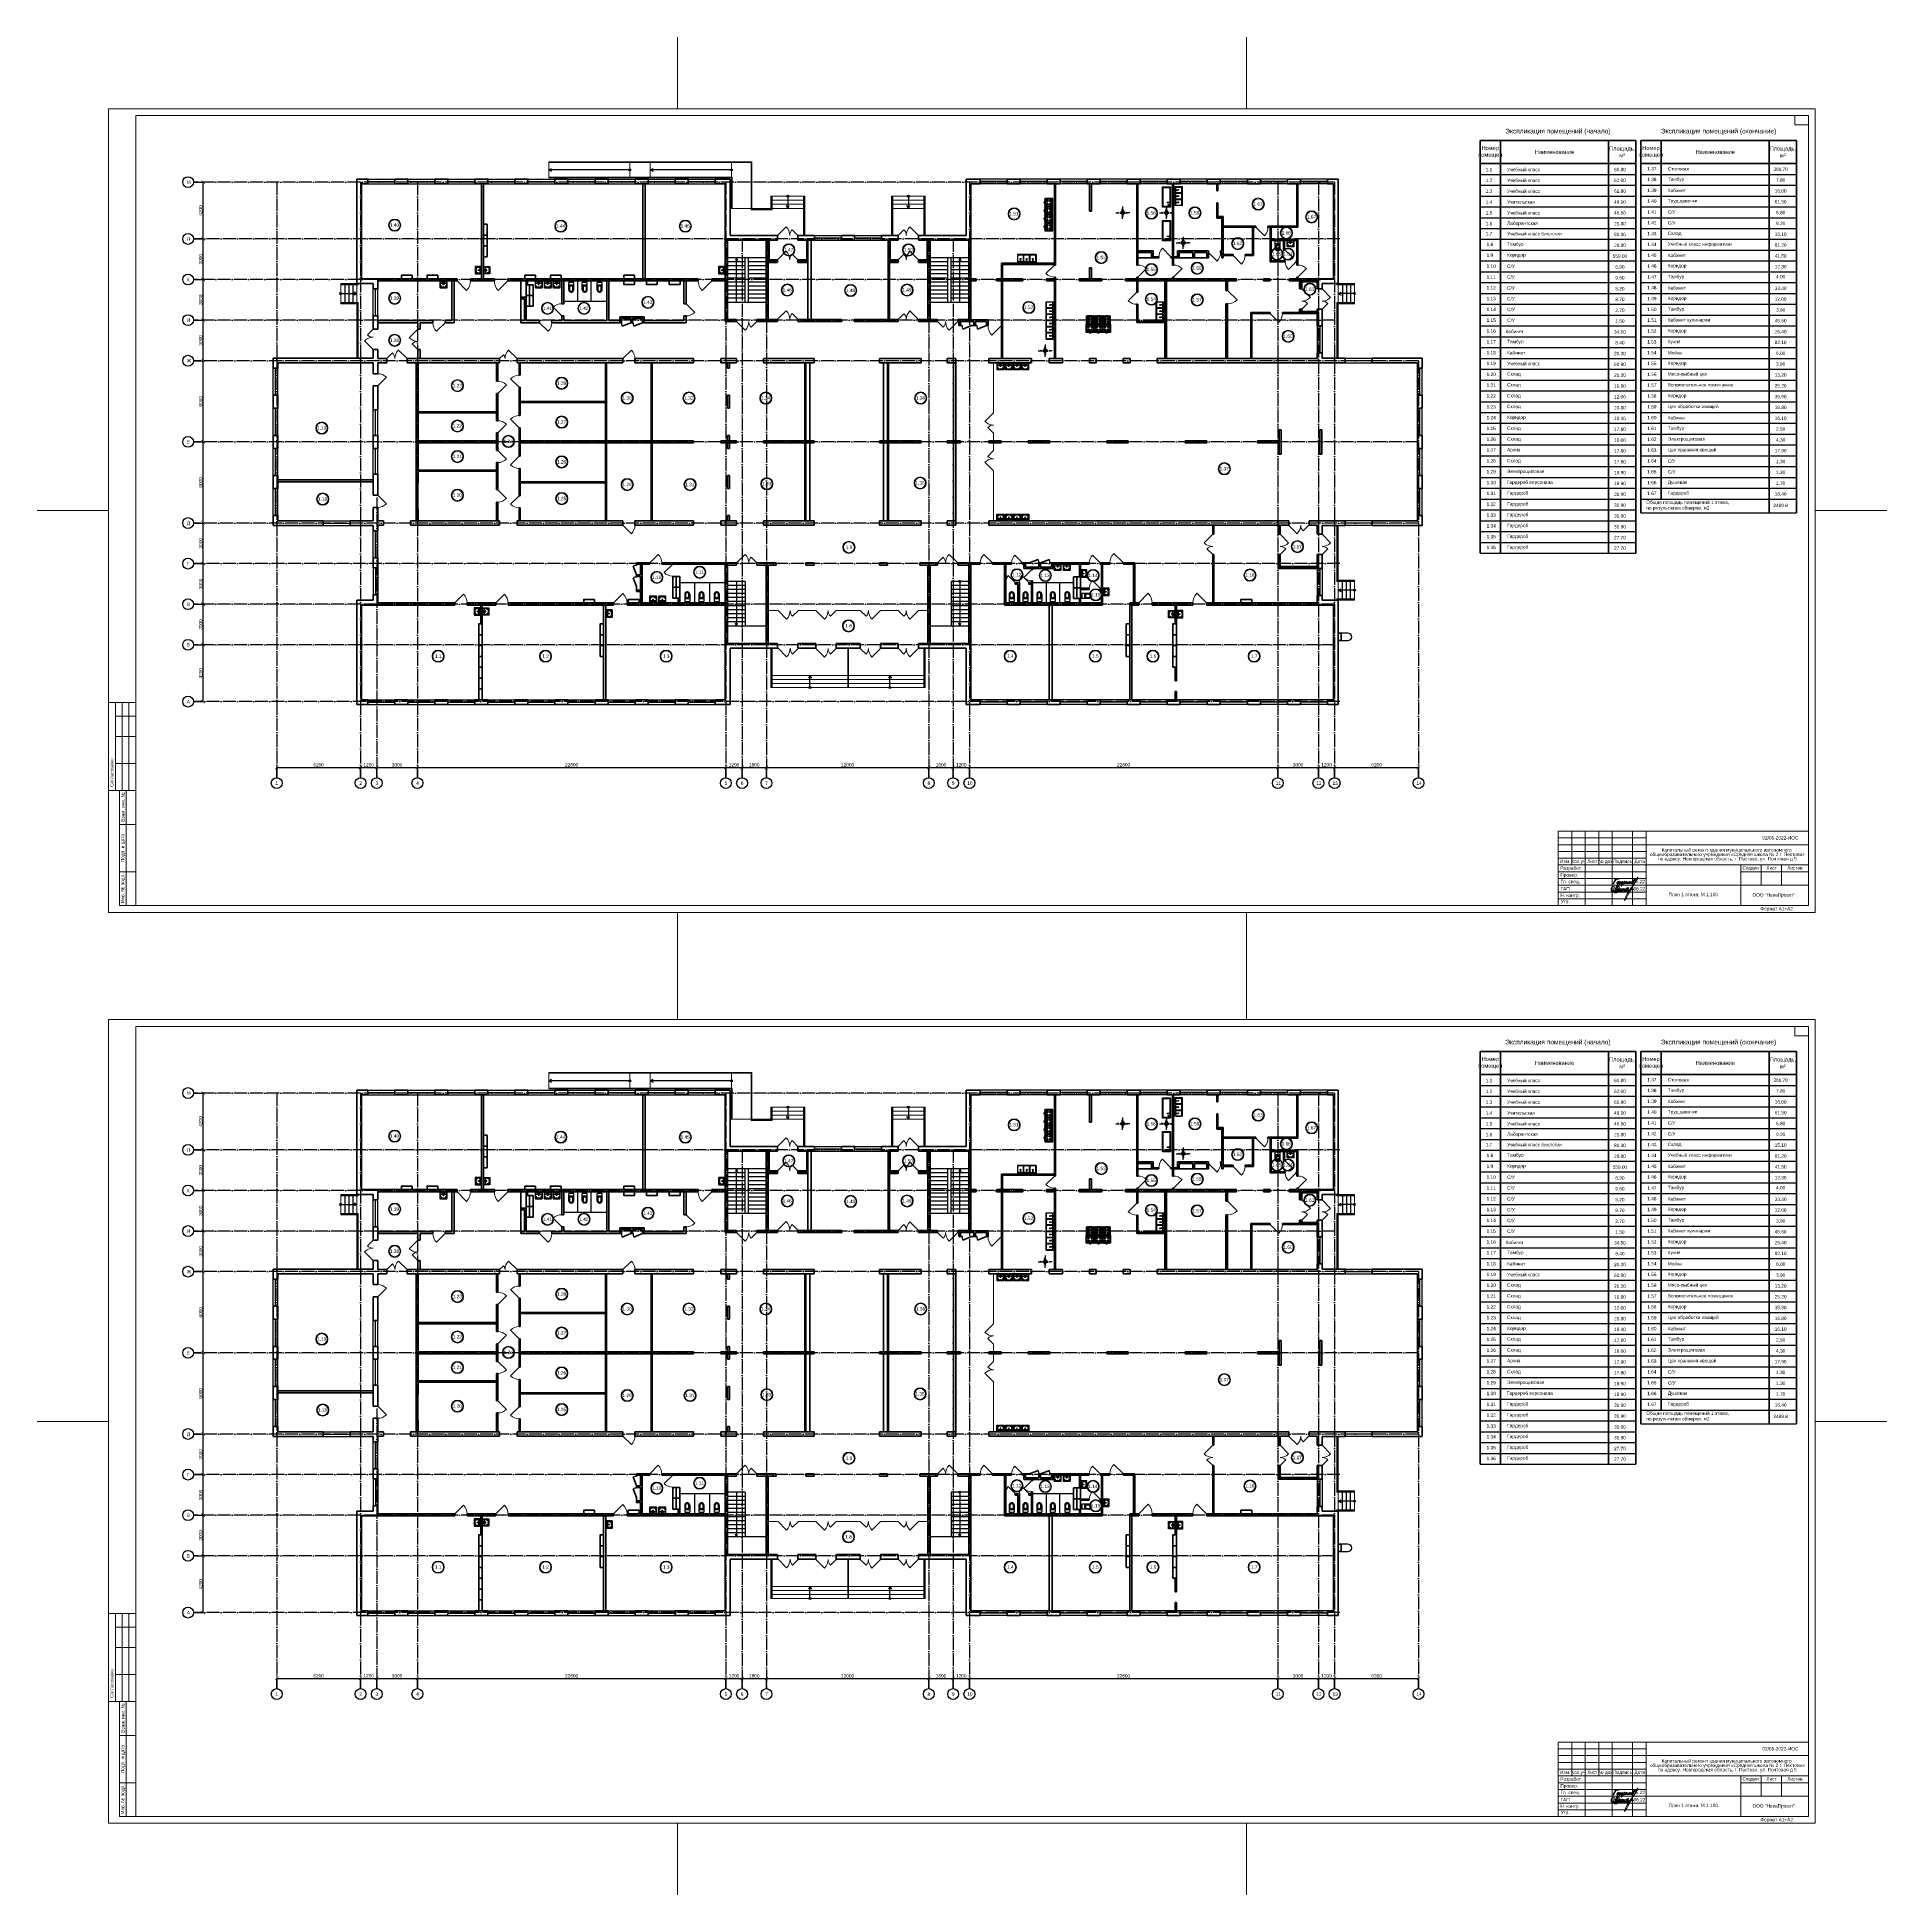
# Model space of a CAD drawing. Header units: millimetres. Extents: x 1982 to 10001982, y -1005230 to 4320529.
# Drawn here: x 2195259 to 2331984, y 1118163 to 1255469 of the extents above; entities that cross this region are included whole.
import ezdxf
from ezdxf.enums import TextEntityAlignment as Align

# ---------------------------------------------------------------- set-up
doc = ezdxf.new("R2010")
doc.units = ezdxf.units.MM
doc.linetypes.add('ACAD_ISO04W100', pattern=[30, 24, -3, 0, -3])
doc.linetypes.add('DGN Style 3', pattern=[499.525246, 356.803747, -142.721499])
for name, color, linetype, lineweight in [('Level 50', 7, 'Continuous', 0), ('Level 63', 7, 'Continuous', 0), ('Двери', 250, 'Continuous', 5), ('Стены', 7, 'Continuous', 50)]:
    doc.layers.add(name, color=color, linetype=linetype, lineweight=lineweight)
for name, color, linetype in [('SANTEH', 7, 'Continuous'), ('Окна', 127, 'Continuous'), ('Оси', 30, 'Continuous'), ('Осн надпись', 7, 'Continuous'), ('размеры оси', 163, 'Continuous'), ('Сантехника', 7, 'Continuous')]:
    doc.layers.add(name, color=color, linetype=linetype)
doc.styles.add('_ТАБЛИЧНЫЙ(1-100)', font='arial.ttf', dxfattribs={"width": 0.8, "height": 300})
doc.styles.add('_ТЕКСТОВЫЙ', font='arial.ttf', dxfattribs={"width": 0.8})
doc.styles.add('Arial', font='ariali.ttf')
doc.styles.add('GOST 2.304', font='cs_gost2304.shx')
doc.styles.get("Standard").update_dxf_attribs({"font": 'arial.ttf'})
doc.styles.add('Style-Arial', font='arial.ttf')
doc.dimstyles.new('100', dxfattribs={"dimtxt": 250, "dimasz": 250, "dimexe": 1.25, "dimexo": 0.625, "dimgap": 65, "dimtad": 1, "dimtxsty": 'Standard', "dimblk": 'ARCHTICK', "dimcen": 250, "dimadec": 0, "dimazin": 0, "dimtfac": 1, "dimtmove": 0, "dimatfit": 3, "dimldrblk": 'ARCHTICK', "dimfxl": 1, "dimarcsym": 0})

# ---------------------------------------------------------------- blocks, each defined once
blk = doc.blocks.new('Rac7')
at = {"color": 0}
for p, q in [((-39501, -24232), (-39501, -23830)), ((-38961, -24232), (-39501, -24232)), ((-39474, -23808), (-38988, -23808)), ((-39457, -23859), (-39457, -24115)), ((-39032, -23838), (-39430, -23838)), ((-39430, -24136), (-39253, -24136)), ((-39297, -24164), (-39253, -24164)), ((-39297, -24194), (-39297, -24164)), ((-39165, -24194), (-39297, -24194)), ((-39253, -24186), (-39253, -24094)), ((-39253, -24186), (-39209, -24186)), ((-39221, -23855), (-39241, -23855)), ((-39209, -24186), (-39209, -24094)), ((-39209, -24136), (-39032, -24136)), ((-39209, -24164), (-39165, -24164)), ((-39165, -24164), (-39165, -24194)), ((-39005, -24115), (-39005, -23859)), ((-39005, -23859), (-39005, -23859)), ((-38961, -23830), (-38961, -24232))]:
    blk.add_line(p, q, dxfattribs=at)
at = {"color": 0, "extrusion": (0, 0, -1)}
for centre, major_axis, start_param, end_param in [((-39474, -23830), (-27, 0), 0, 1.5707963), ((-39430, -23859), (-27, 0), 0, 1.5707963), ((-39430, -24115), (-27, 0), -1.5707963, 0), ((-39241, -24007), (-194, 0), 0, 1.5707963), ((-39231, -24104), (-25.3, 0), 0.5528156, 2.5887771), ((-39221, -24007), (-194, 0), 1.5707963, 3.1415927), ((-39032, -23859), (-27, 0), 1.5707963, 3.1415927), ((-39032, -24115), (-27, 0), -3.1415927, -1.5707963), ((-38988, -23830), (-27, 0), 1.5707963, 3.1415927)]:
    blk.add_ellipse(centre, major_axis=major_axis, ratio=0.7857143, start_param=start_param, end_param=end_param, dxfattribs=at)
blk.add_ellipse((-39231, -24048), major_axis=(-27.9, 0), ratio=0.7857143, dxfattribs=at)
blk = doc.blocks.new('WC With Cistern_103')
at = {"layer": 'SANTEH', "linetype": 'Continuous'}
for p, q in [((0, 170), (0, 700)), ((370, 700), (0, 700)), ((370, 500), (0, 500)), ((60, 425), (60, 170)), ((310, 425), (60, 425)), ((310, 170), (310, 425)), ((370, 170), (370, 700))]:
    blk.add_line(p, q, dxfattribs=at)
for points in [[(0, 170), (1, 151), (4, 133), (10, 115), (17, 97), (27, 81), (38, 66), (51, 52), (65, 40)], [(60, 170), (61, 158), (63, 146), (66, 135), (71, 124), (77, 114), (84, 104), (92, 96), (101, 88)], [(65, 40), (92, 23), (122, 10), (153, 3), (185, 0), (217, 3), (248, 10), (278, 23), (305, 40)], [(101, 88), (120, 76), (141, 67), (163, 62), (185, 60), (207, 62), (229, 67), (250, 76), (269, 88)], [(269, 88), (278, 96), (286, 104), (293, 114), (299, 124), (304, 135), (307, 146), (309, 158), (310, 170)], [(305, 40), (319, 52), (332, 66), (343, 81), (353, 97), (360, 115), (366, 133), (369, 151), (370, 170)]]:
    blk.add_lwpolyline(points, dxfattribs=at)
blk = doc.blocks.new('*U6')
at = {"color": 7, "linetype": 'Continuous', "lineweight": 13}
for radius in [0.452, 0.402]:
    blk.add_circle((0, 0), radius, dxfattribs=at)
at = {"color": 7, "linetype": 'Continuous', "lineweight": 13, "style": 'Style-Arial'}
blk.add_text('1.1', height=0.25, dxfattribs=at).set_placement((-0.24, 0.13), align=Align.TOP_LEFT)
blk = doc.blocks.new('_ArchTick')
at = {"color": 0, "linetype": 'ByBlock', "const_width": 0.15}
blk.add_lwpolyline([(-0.5, -0.5), (0.5, 0.5)], dxfattribs=at)
blk = doc.blocks.new('*D224')
at = {"layer": 'Defpoints', "color": 0, "lineweight": 0, "transparency": 16777216}
for p in [(2219165, 1201491), (2212965, 1200734), (2219165, 1200734)]:
    blk.add_point(p, dxfattribs=at)
at = {"layer": 'размеры оси', "color": 0, "lineweight": -2, "transparency": 16777216}
for p, q in [((2212965, 1200735), (2212965, 1201492)), ((2212965, 1201491), (2219165, 1201491)), ((2219165, 1200735), (2219165, 1201492))]:
    blk.add_line(p, q, dxfattribs=at)
at = {"layer": 'размеры оси', "color": 0, "lineweight": -2, "transparency": 16777216, "xscale": 250, "yscale": 250, "zscale": 250, "rotation": 180}
blk.add_blockref('_ArchTick', (2212965, 1201491), dxfattribs=at)
at = {"layer": 'размеры оси', "color": 0, "lineweight": -2, "transparency": 16777216, "xscale": 250, "yscale": 250, "zscale": 250}
blk.add_blockref('_ArchTick', (2219165, 1201491), dxfattribs=at)
at = {"layer": 'размеры оси', "color": 0, "transparency": 16777216, "insert": (2216065, 1201684), "char_height": 250, "attachment_point": 5}
blk.add_mtext('6200', dxfattribs=at)
blk = doc.blocks.new('*D225')
at = {"layer": 'Defpoints', "color": 0, "lineweight": 0, "transparency": 16777216}
for p in [(2220365, 1201491), (2219165, 1200734), (2220365, 1200734)]:
    blk.add_point(p, dxfattribs=at)
at = {"layer": 'размеры оси', "color": 0, "lineweight": -2, "transparency": 16777216}
for p, q in [((2219165, 1200735), (2219165, 1201492)), ((2219165, 1201491), (2220365, 1201491)), ((2220365, 1200735), (2220365, 1201492))]:
    blk.add_line(p, q, dxfattribs=at)
at = {"layer": 'размеры оси', "color": 0, "lineweight": -2, "transparency": 16777216, "xscale": 250, "yscale": 250, "zscale": 250, "rotation": 180}
blk.add_blockref('_ArchTick', (2219165, 1201491), dxfattribs=at)
at = {"layer": 'размеры оси', "color": 0, "lineweight": -2, "transparency": 16777216, "xscale": 250, "yscale": 250, "zscale": 250}
blk.add_blockref('_ArchTick', (2220365, 1201491), dxfattribs=at)
at = {"layer": 'размеры оси', "color": 0, "transparency": 16777216, "insert": (2219765, 1201684), "char_height": 250, "attachment_point": 5}
blk.add_mtext('1200', dxfattribs=at)
blk = doc.blocks.new('*D233')
at = {"layer": 'Defpoints', "color": 0, "lineweight": 0, "transparency": 16777216}
for p in [(2223365, 1201491), (2220365, 1200734), (2223365, 1200734)]:
    blk.add_point(p, dxfattribs=at)
at = {"layer": 'размеры оси', "color": 0, "lineweight": -2, "transparency": 16777216}
for p, q in [((2220365, 1200735), (2220365, 1201492)), ((2220365, 1201491), (2223365, 1201491)), ((2223365, 1200735), (2223365, 1201492))]:
    blk.add_line(p, q, dxfattribs=at)
at = {"layer": 'размеры оси', "color": 0, "lineweight": -2, "transparency": 16777216, "xscale": 250, "yscale": 250, "zscale": 250, "rotation": 180}
blk.add_blockref('_ArchTick', (2220365, 1201491), dxfattribs=at)
at = {"layer": 'размеры оси', "color": 0, "lineweight": -2, "transparency": 16777216, "xscale": 250, "yscale": 250, "zscale": 250}
blk.add_blockref('_ArchTick', (2223365, 1201491), dxfattribs=at)
at = {"layer": 'размеры оси', "color": 0, "transparency": 16777216, "insert": (2221865, 1201684), "char_height": 250, "attachment_point": 5}
blk.add_mtext('3000', dxfattribs=at)
blk = doc.blocks.new('*D234')
at = {"layer": 'Defpoints', "color": 0, "lineweight": 0, "transparency": 16777216}
for p in [(2246165, 1201491), (2223365, 1200734), (2246165, 1200734)]:
    blk.add_point(p, dxfattribs=at)
at = {"layer": 'размеры оси', "color": 0, "lineweight": -2, "transparency": 16777216}
for p, q in [((2223365, 1200735), (2223365, 1201492)), ((2223365, 1201491), (2246165, 1201491)), ((2246165, 1200735), (2246165, 1201492))]:
    blk.add_line(p, q, dxfattribs=at)
at = {"layer": 'размеры оси', "color": 0, "lineweight": -2, "transparency": 16777216, "xscale": 250, "yscale": 250, "zscale": 250, "rotation": 180}
blk.add_blockref('_ArchTick', (2223365, 1201491), dxfattribs=at)
at = {"layer": 'размеры оси', "color": 0, "lineweight": -2, "transparency": 16777216, "xscale": 250, "yscale": 250, "zscale": 250}
blk.add_blockref('_ArchTick', (2246165, 1201491), dxfattribs=at)
at = {"layer": 'размеры оси', "color": 0, "transparency": 16777216, "insert": (2234765, 1201684), "char_height": 250, "attachment_point": 5}
blk.add_mtext('22800', dxfattribs=at)
blk = doc.blocks.new('*D235')
at = {"layer": 'Defpoints', "color": 0, "lineweight": 0, "transparency": 16777216}
for p in [(2247365, 1201491), (2246165, 1200734), (2247365, 1200734)]:
    blk.add_point(p, dxfattribs=at)
at = {"layer": 'размеры оси', "color": 0, "lineweight": -2, "transparency": 16777216}
for p, q in [((2246165, 1200735), (2246165, 1201492)), ((2246165, 1201491), (2247365, 1201491)), ((2247365, 1200735), (2247365, 1201492))]:
    blk.add_line(p, q, dxfattribs=at)
at = {"layer": 'размеры оси', "color": 0, "lineweight": -2, "transparency": 16777216, "xscale": 250, "yscale": 250, "zscale": 250, "rotation": 180}
blk.add_blockref('_ArchTick', (2246165, 1201491), dxfattribs=at)
at = {"layer": 'размеры оси', "color": 0, "lineweight": -2, "transparency": 16777216, "xscale": 250, "yscale": 250, "zscale": 250}
blk.add_blockref('_ArchTick', (2247365, 1201491), dxfattribs=at)
at = {"layer": 'размеры оси', "color": 0, "transparency": 16777216, "insert": (2246765, 1201684), "char_height": 250, "attachment_point": 5}
blk.add_mtext('1200', dxfattribs=at)
blk = doc.blocks.new('*D236')
at = {"layer": 'Defpoints', "color": 0, "lineweight": 0, "transparency": 16777216}
for p in [(2249165, 1201491), (2247365, 1200734), (2249165, 1200734)]:
    blk.add_point(p, dxfattribs=at)
at = {"layer": 'размеры оси', "color": 0, "lineweight": -2, "transparency": 16777216}
for p, q in [((2247365, 1200735), (2247365, 1201492)), ((2247365, 1201491), (2249165, 1201491)), ((2249165, 1200735), (2249165, 1201492))]:
    blk.add_line(p, q, dxfattribs=at)
at = {"layer": 'размеры оси', "color": 0, "lineweight": -2, "transparency": 16777216, "xscale": 250, "yscale": 250, "zscale": 250, "rotation": 180}
blk.add_blockref('_ArchTick', (2247365, 1201491), dxfattribs=at)
at = {"layer": 'размеры оси', "color": 0, "lineweight": -2, "transparency": 16777216, "xscale": 250, "yscale": 250, "zscale": 250}
blk.add_blockref('_ArchTick', (2249165, 1201491), dxfattribs=at)
at = {"layer": 'размеры оси', "color": 0, "transparency": 16777216, "insert": (2248265, 1201684), "char_height": 250, "attachment_point": 5}
blk.add_mtext('1800', dxfattribs=at)
blk = doc.blocks.new('*D237')
at = {"layer": 'Defpoints', "color": 0, "lineweight": 0, "transparency": 16777216}
for p in [(2261165, 1201491), (2249165, 1200734), (2261165, 1200734)]:
    blk.add_point(p, dxfattribs=at)
at = {"layer": 'размеры оси', "color": 0, "lineweight": -2, "transparency": 16777216}
for p, q in [((2249165, 1200735), (2249165, 1201492)), ((2249165, 1201491), (2261165, 1201491)), ((2261165, 1200735), (2261165, 1201492))]:
    blk.add_line(p, q, dxfattribs=at)
at = {"layer": 'размеры оси', "color": 0, "lineweight": -2, "transparency": 16777216, "xscale": 250, "yscale": 250, "zscale": 250, "rotation": 180}
blk.add_blockref('_ArchTick', (2249165, 1201491), dxfattribs=at)
at = {"layer": 'размеры оси', "color": 0, "lineweight": -2, "transparency": 16777216, "xscale": 250, "yscale": 250, "zscale": 250}
blk.add_blockref('_ArchTick', (2261165, 1201491), dxfattribs=at)
at = {"layer": 'размеры оси', "color": 0, "transparency": 16777216, "insert": (2255165, 1201684), "char_height": 250, "attachment_point": 5}
blk.add_mtext('12000', dxfattribs=at)
blk = doc.blocks.new('*D241')
at = {"layer": 'Defpoints', "color": 0, "lineweight": 0, "transparency": 16777216}
for p in [(2262965, 1201491), (2261165, 1200734), (2262965, 1200734)]:
    blk.add_point(p, dxfattribs=at)
at = {"layer": 'размеры оси', "color": 0, "lineweight": -2, "transparency": 16777216}
for p, q in [((2261165, 1200735), (2261165, 1201492)), ((2261165, 1201491), (2262965, 1201491)), ((2262965, 1200735), (2262965, 1201492))]:
    blk.add_line(p, q, dxfattribs=at)
at = {"layer": 'размеры оси', "color": 0, "lineweight": -2, "transparency": 16777216, "xscale": 250, "yscale": 250, "zscale": 250, "rotation": 180}
blk.add_blockref('_ArchTick', (2261165, 1201491), dxfattribs=at)
at = {"layer": 'размеры оси', "color": 0, "lineweight": -2, "transparency": 16777216, "xscale": 250, "yscale": 250, "zscale": 250}
blk.add_blockref('_ArchTick', (2262965, 1201491), dxfattribs=at)
at = {"layer": 'размеры оси', "color": 0, "transparency": 16777216, "insert": (2262065, 1201684), "char_height": 250, "attachment_point": 5}
blk.add_mtext('1800', dxfattribs=at)
blk = doc.blocks.new('*D242')
at = {"layer": 'Defpoints', "color": 0, "lineweight": 0, "transparency": 16777216}
for p in [(2264165, 1201491), (2262965, 1200734), (2264165, 1200734)]:
    blk.add_point(p, dxfattribs=at)
at = {"layer": 'размеры оси', "color": 0, "lineweight": -2, "transparency": 16777216}
for p, q in [((2262965, 1200735), (2262965, 1201492)), ((2262965, 1201491), (2264165, 1201491)), ((2264165, 1200735), (2264165, 1201492))]:
    blk.add_line(p, q, dxfattribs=at)
at = {"layer": 'размеры оси', "color": 0, "lineweight": -2, "transparency": 16777216, "xscale": 250, "yscale": 250, "zscale": 250, "rotation": 180}
blk.add_blockref('_ArchTick', (2262965, 1201491), dxfattribs=at)
at = {"layer": 'размеры оси', "color": 0, "lineweight": -2, "transparency": 16777216, "xscale": 250, "yscale": 250, "zscale": 250}
blk.add_blockref('_ArchTick', (2264165, 1201491), dxfattribs=at)
at = {"layer": 'размеры оси', "color": 0, "transparency": 16777216, "insert": (2263565, 1201684), "char_height": 250, "attachment_point": 5}
blk.add_mtext('1200', dxfattribs=at)
blk = doc.blocks.new('*D243')
at = {"layer": 'Defpoints', "color": 0, "lineweight": 0, "transparency": 16777216}
for p in [(2286965, 1201491), (2264165, 1200734), (2286965, 1200734)]:
    blk.add_point(p, dxfattribs=at)
at = {"layer": 'размеры оси', "color": 0, "lineweight": -2, "transparency": 16777216}
for p, q in [((2264165, 1200735), (2264165, 1201492)), ((2264165, 1201491), (2286965, 1201491)), ((2286965, 1200735), (2286965, 1201492))]:
    blk.add_line(p, q, dxfattribs=at)
at = {"layer": 'размеры оси', "color": 0, "lineweight": -2, "transparency": 16777216, "xscale": 250, "yscale": 250, "zscale": 250, "rotation": 180}
blk.add_blockref('_ArchTick', (2264165, 1201491), dxfattribs=at)
at = {"layer": 'размеры оси', "color": 0, "lineweight": -2, "transparency": 16777216, "xscale": 250, "yscale": 250, "zscale": 250}
blk.add_blockref('_ArchTick', (2286965, 1201491), dxfattribs=at)
at = {"layer": 'размеры оси', "color": 0, "transparency": 16777216, "insert": (2275565, 1201684), "char_height": 250, "attachment_point": 5}
blk.add_mtext('22800', dxfattribs=at)
blk = doc.blocks.new('*D244')
at = {"layer": 'Defpoints', "color": 0, "lineweight": 0, "transparency": 16777216}
for p in [(2289965, 1201491), (2286965, 1200734), (2289965, 1200734)]:
    blk.add_point(p, dxfattribs=at)
at = {"layer": 'размеры оси', "color": 0, "lineweight": -2, "transparency": 16777216}
for p, q in [((2286965, 1200735), (2286965, 1201492)), ((2286965, 1201491), (2289965, 1201491)), ((2289965, 1200735), (2289965, 1201492))]:
    blk.add_line(p, q, dxfattribs=at)
at = {"layer": 'размеры оси', "color": 0, "lineweight": -2, "transparency": 16777216, "xscale": 250, "yscale": 250, "zscale": 250, "rotation": 180}
blk.add_blockref('_ArchTick', (2286965, 1201491), dxfattribs=at)
at = {"layer": 'размеры оси', "color": 0, "lineweight": -2, "transparency": 16777216, "xscale": 250, "yscale": 250, "zscale": 250}
blk.add_blockref('_ArchTick', (2289965, 1201491), dxfattribs=at)
at = {"layer": 'размеры оси', "color": 0, "transparency": 16777216, "insert": (2288465, 1201684), "char_height": 250, "attachment_point": 5}
blk.add_mtext('3000', dxfattribs=at)
blk = doc.blocks.new('*D245')
at = {"layer": 'Defpoints', "color": 0, "lineweight": 0, "transparency": 16777216}
for p in [(2291165, 1201491), (2289965, 1200734), (2291165, 1200734)]:
    blk.add_point(p, dxfattribs=at)
at = {"layer": 'размеры оси', "color": 0, "lineweight": -2, "transparency": 16777216}
for p, q in [((2289965, 1200735), (2289965, 1201492)), ((2289965, 1201491), (2291165, 1201491)), ((2291165, 1200735), (2291165, 1201492))]:
    blk.add_line(p, q, dxfattribs=at)
at = {"layer": 'размеры оси', "color": 0, "lineweight": -2, "transparency": 16777216, "xscale": 250, "yscale": 250, "zscale": 250, "rotation": 180}
blk.add_blockref('_ArchTick', (2289965, 1201491), dxfattribs=at)
at = {"layer": 'размеры оси', "color": 0, "lineweight": -2, "transparency": 16777216, "xscale": 250, "yscale": 250, "zscale": 250}
blk.add_blockref('_ArchTick', (2291165, 1201491), dxfattribs=at)
at = {"layer": 'размеры оси', "color": 0, "transparency": 16777216, "insert": (2290565, 1201684), "char_height": 250, "attachment_point": 5}
blk.add_mtext('1200', dxfattribs=at)
blk = doc.blocks.new('*D246')
at = {"layer": 'Defpoints', "color": 0, "lineweight": 0, "transparency": 16777216}
for p in [(2297365, 1201491), (2291165, 1200734), (2297365, 1200734)]:
    blk.add_point(p, dxfattribs=at)
at = {"layer": 'размеры оси', "color": 0, "lineweight": -2, "transparency": 16777216}
for p, q in [((2291165, 1200735), (2291165, 1201492)), ((2291165, 1201491), (2297365, 1201491)), ((2297365, 1200735), (2297365, 1201492))]:
    blk.add_line(p, q, dxfattribs=at)
at = {"layer": 'размеры оси', "color": 0, "lineweight": -2, "transparency": 16777216, "xscale": 250, "yscale": 250, "zscale": 250, "rotation": 180}
blk.add_blockref('_ArchTick', (2291165, 1201491), dxfattribs=at)
at = {"layer": 'размеры оси', "color": 0, "lineweight": -2, "transparency": 16777216, "xscale": 250, "yscale": 250, "zscale": 250}
blk.add_blockref('_ArchTick', (2297365, 1201491), dxfattribs=at)
at = {"layer": 'размеры оси', "color": 0, "transparency": 16777216, "insert": (2294265, 1201684), "char_height": 250, "attachment_point": 5}
blk.add_mtext('6200', dxfattribs=at)
blk = doc.blocks.new('*D226')
at = {"layer": 'Defpoints', "color": 0, "lineweight": 0, "transparency": 16777216}
for p in [(2206816, 1210555), (2207534, 1210555), (2206816, 1206355)]:
    blk.add_point(p, dxfattribs=at)
at = {"layer": 'размеры оси', "color": 0, "lineweight": -2, "transparency": 16777216}
for p, q in [((2206816, 1210555), (2207535, 1210555)), ((2207534, 1206355), (2207534, 1210555)), ((2206816, 1206355), (2207535, 1206355))]:
    blk.add_line(p, q, dxfattribs=at)
at = {"layer": 'размеры оси', "color": 0, "lineweight": -2, "transparency": 16777216, "xscale": 250, "yscale": 250, "zscale": 250}
for p, rotation in [((2207534, 1210555), 90), ((2207534, 1206355), 270)]:
    blk.add_blockref('_ArchTick', p, dxfattribs=dict(at, rotation=rotation))
at = {"layer": 'размеры оси', "color": 0, "transparency": 16777216, "insert": (2207341, 1208455), "char_height": 250, "attachment_point": 5, "rotation": 90}
blk.add_mtext('4200', dxfattribs=at)
blk = doc.blocks.new('*D227')
at = {"layer": 'Defpoints', "color": 0, "lineweight": 0, "transparency": 16777216}
for p in [(2206816, 1213555), (2207534, 1213555), (2206816, 1210555)]:
    blk.add_point(p, dxfattribs=at)
at = {"layer": 'размеры оси', "color": 0, "lineweight": -2, "transparency": 16777216}
for p, q in [((2206816, 1213555), (2207535, 1213555)), ((2207534, 1210555), (2207534, 1213555)), ((2206816, 1210555), (2207535, 1210555))]:
    blk.add_line(p, q, dxfattribs=at)
at = {"layer": 'размеры оси', "color": 0, "lineweight": -2, "transparency": 16777216, "xscale": 250, "yscale": 250, "zscale": 250}
for p, rotation in [((2207534, 1213555), 90), ((2207534, 1210555), 270)]:
    blk.add_blockref('_ArchTick', p, dxfattribs=dict(at, rotation=rotation))
at = {"layer": 'размеры оси', "color": 0, "transparency": 16777216, "insert": (2207341, 1212055), "char_height": 250, "attachment_point": 5, "rotation": 90}
blk.add_mtext('3000', dxfattribs=at)
blk = doc.blocks.new('*D228')
at = {"layer": 'Defpoints', "color": 0, "lineweight": 0, "transparency": 16777216}
for p in [(2206816, 1216555), (2207534, 1216555), (2206816, 1213555)]:
    blk.add_point(p, dxfattribs=at)
at = {"layer": 'размеры оси', "color": 0, "lineweight": -2, "transparency": 16777216}
for p, q in [((2206816, 1216555), (2207535, 1216555)), ((2207534, 1213555), (2207534, 1216555)), ((2206816, 1213555), (2207535, 1213555))]:
    blk.add_line(p, q, dxfattribs=at)
at = {"layer": 'размеры оси', "color": 0, "lineweight": -2, "transparency": 16777216, "xscale": 250, "yscale": 250, "zscale": 250}
for p, rotation in [((2207534, 1216555), 90), ((2207534, 1213555), 270)]:
    blk.add_blockref('_ArchTick', p, dxfattribs=dict(at, rotation=rotation))
at = {"layer": 'размеры оси', "color": 0, "transparency": 16777216, "insert": (2207341, 1215055), "char_height": 250, "attachment_point": 5, "rotation": 90}
blk.add_mtext('3000', dxfattribs=at)
blk = doc.blocks.new('*D229')
at = {"layer": 'Defpoints', "color": 0, "lineweight": 0, "transparency": 16777216}
for p in [(2206816, 1219555), (2207534, 1219555), (2206816, 1216555)]:
    blk.add_point(p, dxfattribs=at)
at = {"layer": 'размеры оси', "color": 0, "lineweight": -2, "transparency": 16777216}
for p, q in [((2206816, 1219555), (2207535, 1219555)), ((2207534, 1216555), (2207534, 1219555)), ((2206816, 1216555), (2207535, 1216555))]:
    blk.add_line(p, q, dxfattribs=at)
at = {"layer": 'размеры оси', "color": 0, "lineweight": -2, "transparency": 16777216, "xscale": 250, "yscale": 250, "zscale": 250}
for p, rotation in [((2207534, 1219555), 90), ((2207534, 1216555), 270)]:
    blk.add_blockref('_ArchTick', p, dxfattribs=dict(at, rotation=rotation))
at = {"layer": 'размеры оси', "color": 0, "transparency": 16777216, "insert": (2207341, 1218055), "char_height": 250, "attachment_point": 5, "rotation": 90}
blk.add_mtext('3000', dxfattribs=at)
blk = doc.blocks.new('*D230')
at = {"layer": 'Defpoints', "color": 0, "lineweight": 0, "transparency": 16777216}
for p in [(2206816, 1225555), (2207534, 1225555), (2206816, 1219555)]:
    blk.add_point(p, dxfattribs=at)
at = {"layer": 'размеры оси', "color": 0, "lineweight": -2, "transparency": 16777216}
for p, q in [((2206816, 1225555), (2207535, 1225555)), ((2207534, 1219555), (2207534, 1225555)), ((2206816, 1219555), (2207535, 1219555))]:
    blk.add_line(p, q, dxfattribs=at)
at = {"layer": 'размеры оси', "color": 0, "lineweight": -2, "transparency": 16777216, "xscale": 250, "yscale": 250, "zscale": 250}
for p, rotation in [((2207534, 1225555), 90), ((2207534, 1219555), 270)]:
    blk.add_blockref('_ArchTick', p, dxfattribs=dict(at, rotation=rotation))
at = {"layer": 'размеры оси', "color": 0, "transparency": 16777216, "insert": (2207341, 1222555), "char_height": 250, "attachment_point": 5, "rotation": 90}
blk.add_mtext('6000', dxfattribs=at)
blk = doc.blocks.new('*D231')
at = {"layer": 'Defpoints', "color": 0, "lineweight": 0, "transparency": 16777216}
for p in [(2206816, 1231555), (2207534, 1231555), (2206816, 1225555)]:
    blk.add_point(p, dxfattribs=at)
at = {"layer": 'размеры оси', "color": 0, "lineweight": -2, "transparency": 16777216}
for p, q in [((2206816, 1231555), (2207535, 1231555)), ((2207534, 1225555), (2207534, 1231555)), ((2206816, 1225555), (2207535, 1225555))]:
    blk.add_line(p, q, dxfattribs=at)
at = {"layer": 'размеры оси', "color": 0, "lineweight": -2, "transparency": 16777216, "xscale": 250, "yscale": 250, "zscale": 250}
for p, rotation in [((2207534, 1231555), 90), ((2207534, 1225555), 270)]:
    blk.add_blockref('_ArchTick', p, dxfattribs=dict(at, rotation=rotation))
at = {"layer": 'размеры оси', "color": 0, "transparency": 16777216, "insert": (2207341, 1228555), "char_height": 250, "attachment_point": 5, "rotation": 90}
blk.add_mtext('6000', dxfattribs=at)
blk = doc.blocks.new('*D232')
at = {"layer": 'Defpoints', "color": 0, "lineweight": 0, "transparency": 16777216}
for p in [(2206816, 1234555), (2207534, 1234555), (2206816, 1231555)]:
    blk.add_point(p, dxfattribs=at)
at = {"layer": 'размеры оси', "color": 0, "lineweight": -2, "transparency": 16777216}
for p, q in [((2206816, 1234555), (2207535, 1234555)), ((2207534, 1231555), (2207534, 1234555)), ((2206816, 1231555), (2207535, 1231555))]:
    blk.add_line(p, q, dxfattribs=at)
at = {"layer": 'размеры оси', "color": 0, "lineweight": -2, "transparency": 16777216, "xscale": 250, "yscale": 250, "zscale": 250}
for p, rotation in [((2207534, 1234555), 90), ((2207534, 1231555), 270)]:
    blk.add_blockref('_ArchTick', p, dxfattribs=dict(at, rotation=rotation))
at = {"layer": 'размеры оси', "color": 0, "transparency": 16777216, "insert": (2207341, 1233055), "char_height": 250, "attachment_point": 5, "rotation": 90}
blk.add_mtext('3000', dxfattribs=at)
blk = doc.blocks.new('*D238')
at = {"layer": 'Defpoints', "color": 0, "lineweight": 0, "transparency": 16777216}
for p in [(2206816, 1237555), (2207534, 1237555), (2206816, 1234555)]:
    blk.add_point(p, dxfattribs=at)
at = {"layer": 'размеры оси', "color": 0, "lineweight": -2, "transparency": 16777216}
for p, q in [((2206816, 1237555), (2207535, 1237555)), ((2207534, 1234555), (2207534, 1237555)), ((2206816, 1234555), (2207535, 1234555))]:
    blk.add_line(p, q, dxfattribs=at)
at = {"layer": 'размеры оси', "color": 0, "lineweight": -2, "transparency": 16777216, "xscale": 250, "yscale": 250, "zscale": 250}
for p, rotation in [((2207534, 1237555), 90), ((2207534, 1234555), 270)]:
    blk.add_blockref('_ArchTick', p, dxfattribs=dict(at, rotation=rotation))
at = {"layer": 'размеры оси', "color": 0, "transparency": 16777216, "insert": (2207341, 1236055), "char_height": 250, "attachment_point": 5, "rotation": 90}
blk.add_mtext('3000', dxfattribs=at)
blk = doc.blocks.new('*D239')
at = {"layer": 'Defpoints', "color": 0, "lineweight": 0, "transparency": 16777216}
for p in [(2206816, 1240555), (2207534, 1240555), (2206816, 1237555)]:
    blk.add_point(p, dxfattribs=at)
at = {"layer": 'размеры оси', "color": 0, "lineweight": -2, "transparency": 16777216}
for p, q in [((2206816, 1240555), (2207535, 1240555)), ((2207534, 1237555), (2207534, 1240555)), ((2206816, 1237555), (2207535, 1237555))]:
    blk.add_line(p, q, dxfattribs=at)
at = {"layer": 'размеры оси', "color": 0, "lineweight": -2, "transparency": 16777216, "xscale": 250, "yscale": 250, "zscale": 250}
for p, rotation in [((2207534, 1240555), 90), ((2207534, 1237555), 270)]:
    blk.add_blockref('_ArchTick', p, dxfattribs=dict(at, rotation=rotation))
at = {"layer": 'размеры оси', "color": 0, "transparency": 16777216, "insert": (2207341, 1239055), "char_height": 250, "attachment_point": 5, "rotation": 90}
blk.add_mtext('3000', dxfattribs=at)
blk = doc.blocks.new('*D240')
at = {"layer": 'Defpoints', "color": 0, "lineweight": 0, "transparency": 16777216}
for p in [(2206816, 1244755), (2207534, 1244755), (2206816, 1240555)]:
    blk.add_point(p, dxfattribs=at)
at = {"layer": 'размеры оси', "color": 0, "lineweight": -2, "transparency": 16777216}
for p, q in [((2206816, 1244755), (2207535, 1244755)), ((2207534, 1240555), (2207534, 1244755)), ((2206816, 1240555), (2207535, 1240555))]:
    blk.add_line(p, q, dxfattribs=at)
at = {"layer": 'размеры оси', "color": 0, "lineweight": -2, "transparency": 16777216, "xscale": 250, "yscale": 250, "zscale": 250}
for p, rotation in [((2207534, 1244755), 90), ((2207534, 1240555), 270)]:
    blk.add_blockref('_ArchTick', p, dxfattribs=dict(at, rotation=rotation))
at = {"layer": 'размеры оси', "color": 0, "transparency": 16777216, "insert": (2207341, 1242655), "char_height": 250, "attachment_point": 5, "rotation": 90}
blk.add_mtext('4200', dxfattribs=at)
blk = doc.blocks.new('*U49')
at = {"color": 7, "linetype": 'Continuous', "lineweight": 0}
for p, q in [((-21.03, 29.7), (-21.03, 34.99)), ((21.02, 29.7), (21.02, 34.99)), ((-63.08, 0), (-68.36, 0)), ((68.36, 0), (63.07, 0)), ((-21.03, -34.99), (-21.03, -29.7)), ((21.02, -34.99), (21.02, -29.7))]:
    blk.add_line(p, q, dxfattribs=at)
at = {"color": 7, "linetype": 'Continuous', "lineweight": 0, "flags": 128}
blk.add_lwpolyline([(63.07, 29.7), (63.07, -29.7), (-63.08, -29.7), (-63.08, 29.7), (63.07, 29.7)], close=True, dxfattribs=at)
at = {"layer": 'Level 50', "color": 7, "linetype": 'Continuous', "lineweight": 13}
for p, q in [((-61.08, 29.2), (-61.08, -29.2)), ((62.57, 29.2), (-61.08, 29.2)), ((61.57, 29.2), (61.57, 28.5)), ((62.57, 29.2), (62.57, -29.2)), ((61.57, 28.5), (62.57, 28.5)), ((62.57, -29.2), (-62.28, -29.2))]:
    blk.add_line(p, q, dxfattribs=at)
at = {"layer": 'Level 63', "color": 7, "linetype": 'Continuous', "lineweight": 13}
for p, q in [((-63.08, -14.2), (-61.08, -14.2)), ((-63.08, -14.2), (-63.08, -20.7)), ((-62.58, -14.2), (-62.58, -20.7)), ((-62.08, -14.2), (-62.08, -20.7)), ((-61.58, -14.2), (-61.58, -20.7)), ((-62.58, -15.2), (-61.08, -15.2)), ((-62.58, -16.7), (-61.08, -16.7)), ((-62.58, -18.7), (-61.08, -18.7)), ((-63.08, -20.7), (-61.08, -20.7)), ((-62.28, -20.7), (-61.08, -20.7)), ((-61.78, -29.2), (-61.78, -20.7)), ((-62.28, -23.2), (-61.08, -23.2)), ((44.07, -23.7), (62.57, -23.7)), ((44.07, -23.7), (44.07, -29.2)), ((45.07, -23.7), (45.07, -26.2)), ((46.07, -23.7), (46.07, -29.2)), ((47.07, -23.7), (47.07, -26.2)), ((48.07, -23.7), (48.07, -29.2)), ((49.57, -23.7), (49.57, -29.2)), ((50.57, -23.7), (50.57, -29.2)), ((50.57, -24.7), (62.57, -24.7)), ((44.07, -25.7), (50.57, -25.7)), ((-62.28, -26.7), (-61.08, -26.7)), ((44.07, -26.2), (50.57, -26.2)), ((50.57, -26.2), (62.57, -26.2)), ((57.57, -26.7), (62.57, -26.7)), ((50.57, -27.7), (62.57, -27.7))]:
    blk.add_line(p, q, dxfattribs=at)
at = {"layer": 'Level 63', "color": 7, "linetype": 'Continuous', "lineweight": 0}
for p, q in [((44.07, -24.2), (50.57, -24.2)), ((44.07, -24.7), (50.57, -24.7)), ((44.07, -25.2), (50.57, -25.2)), ((44.07, -26.7), (50.57, -26.7)), ((44.07, -27.2), (50.57, -27.2)), ((44.07, -27.7), (50.57, -27.7)), ((44.07, -28.2), (50.57, -28.2)), ((44.07, -28.7), (50.57, -28.7))]:
    blk.add_line(p, q, dxfattribs=at)
at = {"layer": 'Level 63', "color": 7, "linetype": 'Continuous', "lineweight": 13, "flags": 128}
for points in [[(-62.28, -29.2), (-62.28, -20.7)], [(57.57, -26.2), (57.57, -29.2)], [(59.07, -26.2), (59.07, -27.7)], [(60.57, -26.2), (60.57, -27.7)]]:
    blk.add_lwpolyline(points, dxfattribs=at)
at = {"layer": 'Level 63', "color": 7, "linetype": 'Continuous', "lineweight": 0, "style": 'Style-Arial'}
for s, p in [('Согласовано', (-62.85, -19.37)), ('Взам. инв. №', (-62.03, -21.92)), ('Подп. и дата', (-62.05, -24.95)), ('Инв. № подл.', (-62.05, -27.91))]:
    blk.add_text(s, height=0.25, rotation=90, dxfattribs=at).set_placement(p, align=Align.MIDDLE_CENTER)
for s, p in [('Изм.', (44.58, -25.93)), ('Кол.уч', (45.56, -25.93)), ('Лист', (46.6, -25.93)), ('№ док', (47.56, -25.93)), ('Подпись', (48.83, -25.93)), ('Дата', (50.09, -25.93)), ('Разработ.', (45.04, -26.43)), ('Провер.', (44.89, -26.93)), ('Гл. спец.', (44.96, -27.42)), ('Стадия', (58.29, -26.42)), ('Лист', (59.84, -26.42)), ('Листов', (61.57, -26.42)), ('Н. контр.', (44.95, -28.43)), ('ГАП', (44.58, -27.96)), ('Утв.', (44.59, -28.9)), ('ООО "НеваПроект"', (60, -28.41)), ('Формат А1+A2', (60.22, -29.43))]:
    blk.add_text(s, height=0.25, dxfattribs=at).set_placement(p, align=Align.MIDDLE_CENTER)
blk = doc.blocks.new('*U119')
at = {"linetype": 'Continuous', "lineweight": 0}
h = blk.add_hatch(color=5, dxfattribs=at)
edge = h.paths.add_edge_path()
edge.add_spline(control_points=[(-528, 199), (-508, 201), (-488, 203), (-468, 205), (-447, 207), (-426, 209), (-406, 210), (-386, 212), (-367, 212)], knot_values=[0, 0, 0, 0.25, 0.25, 0.5, 0.5, 0.75, 0.75, 1, 1, 1], degree=2, periodic=0)
edge.add_line((-367, 212), (-362, 212))
edge.add_spline(control_points=[(-362, 212), (-358, 212), (-358, 213), (-358, 217), (-361, 219), (-364, 222), (-369, 223), (-374, 225), (-380, 225), (-385, 225), (-390, 225)], knot_values=[0, 0, 0, 0.2, 0.2, 0.4, 0.4, 0.6, 0.6, 0.8, 0.8, 1, 1, 1], degree=2, periodic=0)
edge.add_line((-390, 225), (-400, 225))
edge.add_spline(control_points=[(-400, 225), (-433, 225), (-466, 222), (-498, 219), (-530, 215)], knot_values=[0, 0, 0, 0.5, 0.5, 1, 1, 1], degree=2, periodic=0)
edge.add_line((-530, 215), (-539, 216))
edge.add_line((-539, 216), (-545, 213))
edge.add_spline(control_points=[(-545, 213), (-551, 212), (-558, 211), (-566, 210), (-573, 208), (-581, 207), (-588, 206), (-596, 204), (-602, 202), (-606, 201), (-606, 197), (-606, 192), (-604, 191), (-602, 189), (-598, 189), (-588, 189), (-578, 191), (-568, 193), (-559, 194)], knot_values=[0, 0, 0, 0.1111111, 0.1111111, 0.2222222, 0.2222222, 0.3333333, 0.3333333, 0.4444444, 0.4444444, 0.5555556, 0.5555556, 0.6666667, 0.6666667, 0.7777778, 0.7777778, 0.8888889, 0.8888889, 1, 1, 1], degree=2, periodic=0)
edge.add_spline(control_points=[(-559, 194), (-564, 187), (-575, 171), (-585, 154), (-598, 134), (-611, 114), (-624, 93), (-637, 71), (-648, 54), (-660, 34), (-671, 14), (-682, -6), (-690, -23), (-699, -41), (-703, -54), (-708, -67), (-707, -72), (-707, -75), (-705, -79), (-703, -83), (-700, -87), (-697, -91), (-694, -93), (-691, -96), (-688, -96), (-685, -95), (-680, -86), (-676, -77), (-671, -66), (-666, -54), (-662, -44), (-658, -34), (-657, -32)], knot_values=[0, 0, 0, 0.0625, 0.0625, 0.125, 0.125, 0.1875, 0.1875, 0.25, 0.25, 0.3125, 0.3125, 0.375, 0.375, 0.4375, 0.4375, 0.5, 0.5, 0.5625, 0.5625, 0.625, 0.625, 0.6875, 0.6875, 0.75, 0.75, 0.8125, 0.8125, 0.875, 0.875, 0.9375, 0.9375, 1, 1, 1], degree=2, periodic=0)
edge.add_spline(control_points=[(-657, -32), (-657, -29), (-660, -30)], knot_values=[0, 0, 0, 1, 1, 1], degree=2, periodic=0)
edge.add_spline(control_points=[(-660, -30), (-661, -31), (-664, -34), (-666, -37), (-669, -41), (-672, -45), (-675, -49), (-677, -52), (-678, -53)], knot_values=[0, 0, 0, 0.25, 0.25, 0.5, 0.5, 0.75, 0.75, 1, 1, 1], degree=2, periodic=0)
edge.add_line((-678, -53), (-679, -53))
edge.add_spline(control_points=[(-679, -53), (-679, -52), (-675, -43), (-670, -34), (-662, -19), (-653, -4), (-640, 16), (-628, 36), (-612, 61)], knot_values=[0, 0, 0, 0.25, 0.25, 0.5, 0.5, 0.75, 0.75, 1, 1, 1], degree=2, periodic=0)
edge.add_spline(control_points=[(-612, 61), (-598, 83), (-584, 105), (-570, 126), (-556, 149), (-549, 161), (-540, 173), (-532, 186), (-528, 199)], knot_values=[0, 0, 0, 0.25, 0.25, 0.5, 0.5, 0.75, 0.75, 1, 1, 1], degree=2, periodic=0)
h = blk.add_hatch(color=5, dxfattribs=at)
edge = h.paths.add_edge_path()
edge.add_line((-354, -17), (-356, -17))
edge.add_spline(control_points=[(-356, -17), (-361, -18), (-365, -18)], knot_values=[0, 0, 0, 1, 1, 1], degree=2, periodic=0)
edge.add_spline(control_points=[(-365, -18), (-371, -23), (-377, -29), (-385, -36), (-394, -42), (-402, -48), (-411, -53), (-419, -58), (-427, -61), (-434, -64), (-441, -64), (-447, -64), (-451, -59), (-455, -55), (-455, -47), (-455, -40), (-452, -31), (-449, -23), (-445, -15)], knot_values=[0, 0, 0, 0.0475219, 0.0475219, 0.1665817, 0.1665817, 0.2856415, 0.2856415, 0.4047012, 0.4047012, 0.523761, 0.523761, 0.6428207, 0.6428207, 0.7618805, 0.7618805, 0.8809402, 0.8809402, 1, 1, 1], degree=2, periodic=0)
edge.add_spline(control_points=[(-445, -15), (-436, -12), (-422, -7), (-409, -1), (-397, 6), (-385, 13), (-376, 21), (-367, 29), (-367, 36), (-367, 42), (-372, 45), (-378, 48), (-381, 50), (-385, 53), (-389, 56), (-392, 60), (-398, 60), (-406, 60), (-419, 51), (-432, 42), (-444, 28), (-457, 13), (-466, -5), (-475, -23), (-475, -42), (-475, -58), (-466, -67), (-457, -75), (-443, -75), (-434, -75), (-425, -72), (-416, -68), (-406, -63), (-397, -57), (-387, -49), (-378, -42), (-368, -34), (-364, -30), (-361, -27)], knot_values=[0, 0, 0, 0.0548705, 0.0548705, 0.1097411, 0.1097411, 0.1646116, 0.1646116, 0.2194821, 0.2194821, 0.2743526, 0.2743526, 0.3292232, 0.3292232, 0.3840937, 0.3840937, 0.4389642, 0.4389642, 0.4938347, 0.4938347, 0.5487053, 0.5487053, 0.6035758, 0.6035758, 0.6584463, 0.6584463, 0.7133168, 0.7133168, 0.7681874, 0.7681874, 0.8230579, 0.8230579, 0.8779284, 0.8779284, 0.9327989, 0.9327989, 0.9876695, 0.9876695, 1, 1, 1], degree=2, periodic=0)
edge.add_spline(control_points=[(-361, -27), (-357, -22), (-354, -17)], knot_values=[0, 0, 0, 1, 1, 1], degree=2, periodic=0)
edge = h.paths.add_edge_path(flags=16)
edge.add_spline(control_points=[(-434, 3), (-429, 11), (-423, 18), (-417, 24), (-412, 29), (-406, 34), (-401, 37), (-395, 40), (-392, 40), (-386, 40), (-384, 38), (-382, 36), (-382, 34)], knot_values=[0, 0, 0, 0.1666667, 0.1666667, 0.3333333, 0.3333333, 0.5, 0.5, 0.6666667, 0.6666667, 0.8333333, 0.8333333, 1, 1, 1], degree=2, periodic=0)
edge.add_spline(control_points=[(-382, 34), (-382, 32), (-387, 27), (-393, 23), (-400, 18), (-408, 13), (-417, 9), (-427, 5), (-434, 3)], knot_values=[0, 0, 0, 0.25, 0.25, 0.5, 0.5, 0.75, 0.75, 1, 1, 1], degree=2, periodic=0)
h = blk.add_hatch(color=5, dxfattribs=at)
edge = h.paths.add_edge_path()
edge.add_spline(control_points=[(-221, -28), (-224, -31), (-230, -35), (-237, -40), (-245, -46), (-253, -51), (-260, -55), (-268, -58), (-273, -58), (-276, -58), (-277, -57), (-278, -55), (-278, -53)], knot_values=[0, 0, 0, 0.1543553, 0.1543553, 0.3234842, 0.3234842, 0.4926132, 0.4926132, 0.6617421, 0.6617421, 0.8308711, 0.8308711, 1, 1, 1], degree=2, periodic=0)
edge.add_spline(control_points=[(-278, -53), (-279, -48), (-275, -40), (-270, -32), (-265, -24), (-263, -21), (-259, -15), (-255, -9), (-251, -4), (-247, 1), (-243, 6), (-240, 10), (-239, 11)], knot_values=[0, 0, 0, 0.1666667, 0.1666667, 0.3333333, 0.3333333, 0.5, 0.5, 0.6666667, 0.6666667, 0.8333333, 0.8333333, 1, 1, 1], degree=2, periodic=0)
edge.add_spline(control_points=[(-239, 11), (-237, 14), (-237, 20), (-237, 27), (-237, 30), (-237, 33), (-241, 35), (-245, 38), (-249, 38), (-253, 38), (-256, 36), (-259, 34), (-262, 31), (-264, 28), (-265, 25), (-266, 22), (-266, 20)], knot_values=[0, 0, 0, 0.125, 0.125, 0.25, 0.25, 0.375, 0.375, 0.5, 0.5, 0.625, 0.625, 0.75, 0.75, 0.875, 0.875, 1, 1, 1], degree=2, periodic=0)
edge.add_spline(control_points=[(-266, 20), (-266, 15), (-269, 11), (-270, 10), (-274, 2), (-277, -2), (-279, -6)], knot_values=[0, 0, 0, 0.3333333, 0.3333333, 0.6666667, 0.6666667, 1, 1, 1], degree=2, periodic=0)
edge.add_spline(control_points=[(-279, -6), (-283, -5), (-289, -4), (-296, -3), (-303, -3), (-311, -3), (-318, -3)], knot_values=[0, 0, 0, 0.3333333, 0.3333333, 0.6666667, 0.6666667, 1, 1, 1], degree=2, periodic=0)
edge.add_line((-318, -3), (-323, -3))
edge.add_line((-323, -3), (-306, 24))
edge.add_spline(control_points=[(-306, 24), (-298, 37), (-293, 46), (-288, 54), (-288, 55)], knot_values=[0, 0, 0, 0.5, 0.5, 1, 1, 1], degree=2, periodic=0)
edge.add_spline(control_points=[(-288, 55), (-288, 57), (-291, 60), (-294, 63), (-297, 63), (-299, 63), (-306, 54), (-313, 45), (-322, 31), (-325, 27), (-328, 22)], knot_values=[0, 0, 0, 0.2315501, 0.2315501, 0.4631001, 0.4631001, 0.6946502, 0.6946502, 0.9262003, 0.9262003, 1, 1, 1], degree=2, periodic=0)
edge.add_line((-328, 22), (-328, 22))
edge.add_spline(control_points=[(-328, 22), (-324, 22), (-323, 19), (-322, 15), (-324, 12)], knot_values=[0, 0, 0, 0.5, 0.5, 1, 1, 1], degree=2, periodic=0)
edge.add_spline(control_points=[(-324, 12), (-329, 6), (-340, -6), (-348, -15), (-361, -27)], knot_values=[0, 0, 0, 0.5632916, 0.5632916, 1, 1, 1], degree=2, periodic=0)
edge.add_spline(control_points=[(-361, -27), (-361, -28), (-362, -29), (-371, -42), (-376, -52), (-382, -62), (-382, -64), (-382, -65), (-379, -67), (-377, -69), (-374, -71), (-372, -73), (-369, -74), (-367, -75), (-366, -75)], knot_values=[0, 0, 0, 0.0246414, 0.0246414, 0.1872012, 0.1872012, 0.349761, 0.349761, 0.5123207, 0.5123207, 0.6748805, 0.6748805, 0.8374402, 0.8374402, 1, 1, 1], degree=2, periodic=0)
edge.add_spline(control_points=[(-366, -75), (-364, -71), (-357, -60), (-350, -48), (-342, -34), (-336, -24), (-329, -13)], knot_values=[0, 0, 0, 0.3333333, 0.3333333, 0.6666667, 0.6666667, 1, 1, 1], degree=2, periodic=0)
edge.add_spline(control_points=[(-329, -13), (-326, -13), (-322, -13), (-314, -12), (-305, -12), (-296, -12), (-288, -13), (-286, -13), (-283, -14)], knot_values=[0, 0, 0, 0.25, 0.25, 0.5, 0.5, 0.75, 0.75, 1, 1, 1], degree=2, periodic=0)
edge.add_line((-283, -14), (-284, -15))
edge.add_spline(control_points=[(-284, -15), (-289, -25), (-292, -36), (-296, -47), (-295, -55), (-294, -64), (-289, -67), (-284, -70), (-278, -70), (-269, -70), (-260, -65), (-251, -60), (-245, -56), (-241, -54), (-237, -50), (-233, -47), (-228, -43), (-225, -40), (-223, -38)], knot_values=[0, 0, 0, 0.1137546, 0.1137546, 0.2275091, 0.2275091, 0.3412637, 0.3412637, 0.4550183, 0.4550183, 0.5687729, 0.5687729, 0.6825274, 0.6825274, 0.796282, 0.796282, 0.9100366, 0.9100366, 1, 1, 1], degree=2, periodic=0)
edge.add_spline(control_points=[(-223, -38), (-222, -33), (-221, -28)], knot_values=[0, 0, 0, 1, 1, 1], degree=2, periodic=0)
h = blk.add_hatch(color=5, dxfattribs=at)
edge = h.paths.add_edge_path()
edge.add_spline(control_points=[(-328, 22), (-330, 19), (-333, 15)], knot_values=[0, 0, 0, 1, 1, 1], degree=2, periodic=0)
edge.add_spline(control_points=[(-333, 15), (-338, 9), (-342, 2), (-344, -1), (-347, -5)], knot_values=[0, 0, 0, 0.2997216, 0.2997216, 1, 1, 1], degree=2, periodic=0)
edge.add_spline(control_points=[(-347, -5), (-350, -5), (-353, -6)], knot_values=[0, 0, 0, 1, 1, 1], degree=2, periodic=0)
edge.add_spline(control_points=[(-353, -6), (-359, -12), (-365, -18)], knot_values=[0, 0, 0, 1, 1, 1], degree=2, periodic=0)
edge.add_spline(control_points=[(-365, -18), (-361, -18), (-356, -17)], knot_values=[0, 0, 0, 1, 1, 1], degree=2, periodic=0)
edge.add_line((-356, -17), (-354, -17))
edge.add_spline(control_points=[(-354, -17), (-357, -22), (-361, -27)], knot_values=[0, 0, 0, 1, 1, 1], degree=2, periodic=0)
edge.add_spline(control_points=[(-361, -27), (-348, -15), (-340, -6)], knot_values=[0, 0, 0, 1, 1, 1], degree=2, periodic=0)
edge.add_line((-340, -6), (-340, -6))
edge.add_spline(control_points=[(-340, -6), (-329, 6), (-324, 12)], knot_values=[0, 0, 0, 1, 1, 1], degree=2, periodic=0)
edge.add_spline(control_points=[(-324, 12), (-322, 15), (-323, 19), (-324, 22), (-328, 22)], knot_values=[0, 0, 0, 0.5, 0.5, 1, 1, 1], degree=2, periodic=0)
h = blk.add_hatch(color=5, dxfattribs=at)
edge = h.paths.add_edge_path()
edge.add_spline(control_points=[(-333, 15), (-339, 8), (-348, -1), (-350, -3), (-353, -6)], knot_values=[0, 0, 0, 0.7876247, 0.7876247, 1, 1, 1], degree=2, periodic=0)
edge.add_spline(control_points=[(-353, -6), (-350, -5), (-347, -5)], knot_values=[0, 0, 0, 1, 1, 1], degree=2, periodic=0)
edge.add_spline(control_points=[(-347, -5), (-344, -1), (-342, 2)], knot_values=[0, 0, 0, 1, 1, 1], degree=2, periodic=0)
edge.add_line((-342, 2), (-342, 2))
edge.add_spline(control_points=[(-342, 2), (-338, 9), (-333, 15)], knot_values=[0, 0, 0, 1, 1, 1], degree=2, periodic=0)
h = blk.add_hatch(color=5, dxfattribs=at)
edge = h.paths.add_edge_path()
edge.add_spline(control_points=[(-71, 13), (-70, 16), (-70, 19), (-71, 22), (-75, 22)], knot_values=[0, 0, 0, 0.4809169, 0.4809169, 1, 1, 1], degree=2, periodic=0)
edge.add_spline(control_points=[(-75, 22), (-82, 13), (-95, -1), (-108, -15), (-124, -29), (-132, -36), (-141, -42), (-149, -48), (-158, -53), (-166, -58), (-174, -61), (-182, -64), (-188, -64), (-194, -64), (-198, -59), (-202, -55), (-202, -47), (-202, -40), (-199, -31), (-196, -23), (-192, -15)], knot_values=[0, 0, 0, 0.1, 0.1, 0.2, 0.2, 0.3, 0.3, 0.4, 0.4, 0.5, 0.5, 0.6, 0.6, 0.7, 0.7, 0.8, 0.8, 0.9, 0.9, 1, 1, 1], degree=2, periodic=0)
edge.add_spline(control_points=[(-192, -15), (-183, -12), (-169, -7), (-156, -1), (-144, 6), (-132, 13), (-123, 21), (-114, 29), (-114, 36), (-114, 42), (-120, 45), (-125, 48), (-128, 50), (-132, 53), (-136, 56), (-139, 60), (-145, 60), (-153, 60), (-166, 51), (-179, 42), (-192, 28), (-204, 13), (-213, -5), (-219, -16), (-221, -27)], knot_values=[0, 0, 0, 0.0861559, 0.0861559, 0.1723118, 0.1723118, 0.2584677, 0.2584677, 0.3446236, 0.3446236, 0.4307795, 0.4307795, 0.5169353, 0.5169353, 0.6030912, 0.6030912, 0.6892471, 0.6892471, 0.775403, 0.775403, 0.8615589, 0.8615589, 0.9477148, 0.9477148, 1, 1, 1], degree=2, periodic=0)
edge.add_line((-221, -27), (-221, -27))
edge.add_spline(control_points=[(-221, -27), (-218, -27), (-217, -32)], knot_values=[0, 0, 0, 1, 1, 1], degree=2, periodic=0)
edge.add_line((-217, -32), (-221, -36))
edge.add_spline(control_points=[(-221, -36), (-222, -37), (-223, -38)], knot_values=[0, 0, 0, 1, 1, 1], degree=2, periodic=0)
edge.add_spline(control_points=[(-223, -38), (-223, -40), (-223, -42), (-223, -58), (-213, -67), (-204, -75), (-190, -75), (-182, -75), (-172, -72), (-163, -68), (-153, -63), (-144, -57), (-134, -49), (-129, -45), (-123, -40)], knot_values=[0, 0, 0, 0.0182129, 0.0182129, 0.193372, 0.193372, 0.3685311, 0.3685311, 0.5436903, 0.5436903, 0.7188494, 0.7188494, 0.8940085, 0.8940085, 1, 1, 1], degree=2, periodic=0)
edge.add_spline(control_points=[(-123, -40), (-120, -36), (-117, -32), (-97, -9), (-77, 8), (-74, 10), (-71, 13)], knot_values=[0, 0, 0, 0.1268961, 0.1268961, 0.8982596, 0.8982596, 1, 1, 1], degree=2, periodic=0)
edge = h.paths.add_edge_path(flags=16)
edge.add_spline(control_points=[(-181, 3), (-176, 11), (-170, 18), (-165, 24), (-159, 29), (-153, 34), (-148, 37), (-143, 40), (-139, 40), (-133, 40), (-131, 38), (-129, 36), (-129, 34)], knot_values=[0, 0, 0, 0.1666667, 0.1666667, 0.3333333, 0.3333333, 0.5, 0.5, 0.6666667, 0.6666667, 0.8333333, 0.8333333, 1, 1, 1], degree=2, periodic=0)
edge.add_spline(control_points=[(-129, 34), (-129, 32), (-134, 27), (-140, 23), (-148, 18), (-155, 13), (-165, 9), (-174, 5), (-181, 3)], knot_values=[0, 0, 0, 0.25, 0.25, 0.5, 0.5, 0.75, 0.75, 1, 1, 1], degree=2, periodic=0)
h = blk.add_hatch(color=5, dxfattribs=at)
edge = h.paths.add_edge_path()
edge.add_line((-187, -200), (-169, -200))
edge.add_spline(control_points=[(-169, -200), (-165, -194), (-159, -186), (-143, -163), (-125, -136), (-107, -108), (-91, -84)], knot_values=[0, 0, 0, 0.1413735, 0.1413735, 0.5706867, 0.5706867, 1, 1, 1], degree=2, periodic=0)
edge.add_spline(control_points=[(-91, -84), (-86, -85), (-80, -85)], knot_values=[0, 0, 0, 1, 1, 1], degree=2, periodic=0)
edge.add_line((-80, -85), (-69, -85))
edge.add_spline(control_points=[(-69, -85), (-57, -85), (-43, -80), (-28, -75), (-16, -69), (-4, -63), (5, -57), (14, -51), (16, -50)], knot_values=[0, 0, 0, 0.25, 0.25, 0.5, 0.5, 0.75, 0.75, 1, 1, 1], degree=2, periodic=0)
edge.add_spline(control_points=[(16, -50), (19, -47), (19, -45), (19, -42), (17, -42), (16, -42), (14, -44)], knot_values=[0, 0, 0, 0.3333333, 0.3333333, 0.6666667, 0.6666667, 1, 1, 1], degree=2, periodic=0)
edge.add_spline(control_points=[(14, -44), (12, -45), (9, -46), (5, -48), (1, -49), (-3, -51), (-7, -52), (-10, -54), (-12, -55)], knot_values=[0, 0, 0, 0.25, 0.25, 0.5, 0.5, 0.75, 0.75, 1, 1, 1], degree=2, periodic=0)
edge.add_line((-12, -55), (-13, -52))
edge.add_spline(control_points=[(-13, -52), (-11, -51), (-5, -45), (1, -38), (6, -29), (12, -20), (17, -10), (21, 0), (21, 8)], knot_values=[0, 0, 0, 0.25, 0.25, 0.5, 0.5, 0.75, 0.75, 1, 1, 1], degree=2, periodic=0)
edge.add_spline(control_points=[(21, 8), (21, 40), (-12, 40), (-13, 40), (-13, 39), (-14, 39), (-14, 39)], knot_values=[0, 0, 0, 0.3333333, 0.3333333, 0.6666667, 0.6666667, 1, 1, 1], degree=2, periodic=0)
edge.add_spline(control_points=[(-14, 39), (-4, 57), (2, 68), (8, 79), (8, 82), (8, 84), (5, 84), (1, 84), (-2, 81), (-6, 77), (-9, 73), (-11, 71), (-19, 60), (-26, 49), (-37, 34)], knot_values=[0, 0, 0, 0.1428571, 0.1428571, 0.2857143, 0.2857143, 0.4285714, 0.4285714, 0.5714286, 0.5714286, 0.7142857, 0.7142857, 0.8571429, 0.8571429, 1, 1, 1], degree=2, periodic=0)
edge.add_spline(control_points=[(-37, 34), (-54, 27), (-71, 13)], knot_values=[0, 0, 0, 1, 1, 1], degree=2, periodic=0)
edge.add_line((-71, 13), (-71, 12))
edge.add_spline(control_points=[(-71, 12), (-76, 6), (-87, -6), (-98, -18), (-116, -34), (-119, -37), (-123, -40)], knot_values=[0, 0, 0, 0.4175566, 0.4175566, 0.8351133, 0.8351133, 1, 1, 1], degree=2, periodic=0)
edge.add_spline(control_points=[(-123, -40), (-139, -59), (-154, -81), (-171, -108), (-184, -133), (-198, -158), (-205, -180), (-209, -191), (-211, -200)], knot_values=[0, 0, 0, 0.2516663, 0.2516663, 0.5528858, 0.5528858, 0.8541053, 0.8541053, 1, 1, 1], degree=2, periodic=0)
edge.add_line((-211, -200), (-202, -200))
edge.add_spline(control_points=[(-202, -200), (-200, -193), (-196, -182), (-190, -164), (-178, -142), (-166, -119), (-150, -95), (-135, -70), (-117, -48), (-100, -26), (-81, -7), (-63, 11), (-46, 21)], knot_values=[0, 0, 0, 0.1000073, 0.1000073, 0.2800059, 0.2800059, 0.4600044, 0.4600044, 0.6400029, 0.6400029, 0.8200015, 0.8200015, 1, 1, 1], degree=2, periodic=0)
edge.add_spline(control_points=[(-46, 21), (-59, 1), (-75, -23), (-90, -47), (-105, -70), (-115, -86), (-126, -104), (-137, -121), (-147, -138), (-158, -154), (-167, -169), (-177, -184), (-184, -195), (-186, -198), (-187, -200)], knot_values=[0, 0, 0, 0.1605427, 0.1605427, 0.3210853, 0.3210853, 0.481628, 0.481628, 0.6421706, 0.6421706, 0.8027133, 0.8027133, 0.9632559, 0.9632559, 1, 1, 1], degree=2, periodic=0)
edge = h.paths.add_edge_path(flags=16)
edge.add_spline(control_points=[(-83, -72), (-82, -70), (-81, -68), (-80, -67), (-79, -65), (-63, -40), (-47, -15), (-32, 10), (-19, 31)], knot_values=[0, 0, 0, 0.25, 0.25, 0.5, 0.5, 0.75, 0.75, 1, 1, 1], degree=2, periodic=0)
edge.add_spline(control_points=[(-19, 31), (-18, 31), (-14, 31), (-6, 31), (0, 26), (6, 21), (6, 11)], knot_values=[0, 0, 0, 0.3333333, 0.3333333, 0.6666667, 0.6666667, 1, 1, 1], degree=2, periodic=0)
edge.add_spline(control_points=[(6, 11), (6, -2), (0, -14), (-5, -26), (-13, -36), (-20, -45), (-27, -52), (-35, -58), (-39, -60), (-41, -62), (-47, -64), (-53, -65), (-59, -67), (-65, -69), (-72, -70), (-78, -71), (-83, -72)], knot_values=[0, 0, 0, 0.125, 0.125, 0.25, 0.25, 0.375, 0.375, 0.5, 0.5, 0.625, 0.625, 0.75, 0.75, 0.875, 0.875, 1, 1, 1], degree=2, periodic=0)
h = blk.add_hatch(color=5, dxfattribs=at)
edge = h.paths.add_edge_path()
edge.add_spline(control_points=[(210, 20), (209, 18), (205, 14), (202, 10), (196, 5), (191, -1), (185, -7), (179, -13), (173, -19), (162, -29), (152, -37), (142, -45), (138, -45), (135, -45), (134, -43), (133, -40), (133, -37), (133, -33), (134, -28), (136, -23), (138, -18), (140, -12), (141, -7), (143, -2), (143, 1), (143, 7), (140, 9), (137, 12), (132, 12), (130, 12), (126, 10)], knot_values=[0, 0, 0, 0.0666667, 0.0666667, 0.1333333, 0.1333333, 0.2, 0.2, 0.2666667, 0.2666667, 0.3333333, 0.3333333, 0.4, 0.4, 0.4666667, 0.4666667, 0.5333333, 0.5333333, 0.6, 0.6, 0.6666667, 0.6666667, 0.7333333, 0.7333333, 0.8, 0.8, 0.8666667, 0.8666667, 0.9333333, 0.9333333, 1, 1, 1], degree=2, periodic=0)
edge.add_spline(control_points=[(126, 10), (129, 14), (132, 19), (134, 24), (136, 29), (139, 34), (140, 38), (141, 42), (141, 45), (141, 54), (136, 58), (131, 63), (123, 63), (113, 63), (102, 56), (91, 50), (80, 39), (69, 28), (59, 15), (49, 2), (41, -12), (33, -26), (28, -39), (24, -52), (24, -62), (24, -68), (26, -73), (29, -78), (33, -78), (36, -78), (42, -74), (48, -69), (55, -64), (62, -58), (69, -51), (77, -45), (82, -40), (87, -35), (93, -30), (99, -24), (105, -20), (110, -15), (114, -12), (118, -9), (118, -9), (119, -9), (119, -10), (120, -11), (120, -12)], knot_values=[0, 0, 0, 0.0416667, 0.0416667, 0.0833333, 0.0833333, 0.125, 0.125, 0.1666667, 0.1666667, 0.2083333, 0.2083333, 0.25, 0.25, 0.2916667, 0.2916667, 0.3333333, 0.3333333, 0.375, 0.375, 0.4166667, 0.4166667, 0.4583333, 0.4583333, 0.5, 0.5, 0.5416667, 0.5416667, 0.5833333, 0.5833333, 0.625, 0.625, 0.6666667, 0.6666667, 0.7083333, 0.7083333, 0.75, 0.75, 0.7916667, 0.7916667, 0.8333333, 0.8333333, 0.875, 0.875, 0.9166667, 0.9166667, 0.9583333, 0.9583333, 1, 1, 1], degree=2, periodic=0)
edge.add_spline(control_points=[(120, -12), (119, -13), (117, -21), (116, -28), (116, -34), (116, -44), (119, -51), (122, -58), (130, -58), (134, -58), (141, -55), (147, -52), (153, -47), (159, -42), (165, -37), (171, -32), (175, -28), (179, -24), (185, -18), (191, -12), (197, -6), (203, 0), (207, 5), (211, 10), (212, 11)], knot_values=[0, 0, 0, 0.0833333, 0.0833333, 0.1666667, 0.1666667, 0.25, 0.25, 0.3333333, 0.3333333, 0.4166667, 0.4166667, 0.5, 0.5, 0.5833333, 0.5833333, 0.6666667, 0.6666667, 0.75, 0.75, 0.8333333, 0.8333333, 0.9166667, 0.9166667, 1, 1, 1], degree=2, periodic=0)
edge.add_spline(control_points=[(212, 11), (214, 16), (213, 18), (211, 20), (210, 20)], knot_values=[0, 0, 0, 0.5, 0.5, 1, 1, 1], degree=2, periodic=0)
edge = h.paths.add_edge_path(flags=16)
edge.add_spline(control_points=[(114, 11), (112, 9), (110, 8), (109, 6), (109, 5), (109, 5), (111, 3), (113, 2), (116, 1)], knot_values=[0, 0, 0, 0.25, 0.25, 0.5, 0.5, 0.75, 0.75, 1, 1, 1], degree=2, periodic=0)
edge.add_spline(control_points=[(116, 1), (110, -4), (103, -10), (96, -17), (89, -23), (82, -29), (74, -36), (65, -44), (58, -50), (50, -56), (44, -60), (38, -64), (37, -64), (36, -64), (36, -60), (36, -54), (42, -42), (49, -30), (60, -15), (69, -3), (79, 8), (90, 20), (100, 29), (110, 38), (118, 43), (126, 49), (130, 49), (133, 49), (133, 45)], knot_values=[0, 0, 0, 0.0714286, 0.0714286, 0.1428571, 0.1428571, 0.2142857, 0.2142857, 0.2857143, 0.2857143, 0.3571429, 0.3571429, 0.4285714, 0.4285714, 0.5, 0.5, 0.5714286, 0.5714286, 0.6428571, 0.6428571, 0.7142857, 0.7142857, 0.7857143, 0.7857143, 0.8571429, 0.8571429, 0.9285714, 0.9285714, 1, 1, 1], degree=2, periodic=0)
edge.add_spline(control_points=[(133, 45), (133, 44), (130, 38), (128, 33), (124, 27), (121, 22), (118, 17), (114, 12), (114, 11)], knot_values=[0, 0, 0, 0.25, 0.25, 0.5, 0.5, 0.75, 0.75, 1, 1, 1], degree=2, periodic=0)
h = blk.add_hatch(color=5, dxfattribs=at)
edge = h.paths.add_edge_path()
edge.add_line((190, -45), (190, -43))
edge.add_spline(control_points=[(190, -43), (188, -39), (185, -38), (183, -37), (180, -37), (172, -38), (168, -44), (164, -50), (165, -57), (165, -63), (170, -69), (175, -74), (185, -74), (197, -74), (208, -67), (218, -61), (227, -52), (236, -43), (244, -33), (251, -22), (258, -12), (265, -2), (270, 6), (275, 14), (279, 18)], knot_values=[0, 0, 0, 0.0833333, 0.0833333, 0.1666667, 0.1666667, 0.25, 0.25, 0.3333333, 0.3333333, 0.4166667, 0.4166667, 0.5, 0.5, 0.5833333, 0.5833333, 0.6666667, 0.6666667, 0.75, 0.75, 0.8333333, 0.8333333, 0.9166667, 0.9166667, 1, 1, 1], degree=2, periodic=0)
edge.add_spline(control_points=[(279, 18), (278, 16), (273, 8), (268, -1), (262, -13), (257, -24), (253, -37), (249, -50), (250, -61)], knot_values=[0, 0, 0, 0.25, 0.25, 0.5, 0.5, 0.75, 0.75, 1, 1, 1], degree=2, periodic=0)
edge.add_spline(control_points=[(250, -61), (249, -71), (253, -73), (257, -76), (264, -74), (272, -72), (281, -65), (290, -59), (298, -51), (306, -43), (314, -35), (321, -27), (327, -21)], knot_values=[0, 0, 0, 0.1666667, 0.1666667, 0.3333333, 0.3333333, 0.5, 0.5, 0.6666667, 0.6666667, 0.8333333, 0.8333333, 1, 1, 1], degree=2, periodic=0)
edge.add_spline(control_points=[(327, -21), (328, -17), (326, -17), (325, -16), (323, -16)], knot_values=[0, 0, 0, 0.5, 0.5, 1, 1, 1], degree=2, periodic=0)
edge.add_spline(control_points=[(323, -16), (321, -19), (314, -26), (307, -33), (299, -40), (291, -47), (283, -53), (276, -59), (271, -60)], knot_values=[0, 0, 0, 0.25, 0.25, 0.5, 0.5, 0.75, 0.75, 1, 1, 1], degree=2, periodic=0)
edge.add_spline(control_points=[(271, -60), (266, -59), (267, -55)], knot_values=[0, 0, 0, 1, 1, 1], degree=2, periodic=0)
edge.add_spline(control_points=[(267, -55), (268, -41), (276, -26), (284, -12), (294, 1), (304, 14), (312, 25), (321, 36), (323, 44), (325, 50), (323, 52), (321, 53), (317, 54), (312, 54), (307, 54), (303, 55), (299, 53), (294, 51), (289, 46), (284, 41), (277, 31)], knot_values=[0, 0, 0, 0.1, 0.1, 0.2, 0.2, 0.3, 0.3, 0.4, 0.4, 0.5, 0.5, 0.6, 0.6, 0.7, 0.7, 0.8, 0.8, 0.9, 0.9, 1, 1, 1], degree=2, periodic=0)
edge.add_spline(control_points=[(277, 31), (268, 16), (258, -1), (247, -17), (237, -31), (227, -45), (218, -53), (208, -62), (198, -62), (193, -62), (190, -59), (188, -56), (190, -45)], knot_values=[0, 0, 0, 0.1666667, 0.1666667, 0.3333333, 0.3333333, 0.5, 0.5, 0.6666667, 0.6666667, 0.8333333, 0.8333333, 1, 1, 1], degree=2, periodic=0)
h = blk.add_hatch(color=5, dxfattribs=at)
edge = h.paths.add_edge_path()
edge.add_line((448, 19), (448, 21))
edge.add_spline(control_points=[(448, 21), (448, 34), (442, 40), (436, 46), (429, 46), (424, 46), (417, 44), (411, 42), (408, 42), (407, 42), (406, 44), (405, 45), (404, 47), (403, 49), (401, 50), (400, 52), (398, 52), (393, 52), (385, 47), (377, 42), (369, 34), (361, 26), (353, 16), (344, 6), (338, -4), (331, -14), (327, -24), (323, -34), (323, -42), (323, -55), (332, -62), (340, -68), (353, -68), (365, -68), (378, -61), (391, -53), (404, -43), (416, -32), (426, -19), (436, -7), (442, 3)], knot_values=[0, 0, 0, 0.05, 0.05, 0.1, 0.1, 0.15, 0.15, 0.2, 0.2, 0.25, 0.25, 0.3, 0.3, 0.35, 0.35, 0.4, 0.4, 0.45, 0.45, 0.5, 0.5, 0.55, 0.55, 0.6, 0.6, 0.65, 0.65, 0.7, 0.7, 0.75, 0.75, 0.8, 0.8, 0.85, 0.85, 0.9, 0.9, 0.95, 0.95, 1, 1, 1], degree=2, periodic=0)
edge.add_spline(control_points=[(442, 3), (444, 4), (447, 4), (449, 5), (450, 5), (455, 5), (452, 9)], knot_values=[0, 0, 0, 0.3333333, 0.3333333, 0.6666667, 0.6666667, 1, 1, 1], degree=2, periodic=0)
edge.add_spline(control_points=[(452, 9), (451, 9), (450, 12), (449, 15), (448, 19)], knot_values=[0, 0, 0, 0.5, 0.5, 1, 1, 1], degree=2, periodic=0)
edge = h.paths.add_edge_path(flags=16)
edge.add_spline(control_points=[(430, 9), (430, 5), (426, -1), (422, -7), (415, -14), (408, -22), (399, -30), (391, -38), (382, -44), (374, -51), (366, -55), (358, -59), (353, -59), (341, -59), (341, -48), (341, -42), (346, -33), (350, -24), (357, -15), (364, -6), (373, 3), (382, 12), (392, 19), (402, 26), (412, 31), (422, 35), (430, 35), (434, 35), (434, 33)], knot_values=[0, 0, 0, 0.0714286, 0.0714286, 0.1428571, 0.1428571, 0.2142857, 0.2142857, 0.2857143, 0.2857143, 0.3571429, 0.3571429, 0.4285714, 0.4285714, 0.5, 0.5, 0.5714286, 0.5714286, 0.6428571, 0.6428571, 0.7142857, 0.7142857, 0.7857143, 0.7857143, 0.8571429, 0.8571429, 0.9285714, 0.9285714, 1, 1, 1], degree=2, periodic=0)
edge.add_spline(control_points=[(434, 33), (434, 33), (430, 29), (426, 25), (426, 18), (426, 13), (428, 11), (429, 9), (430, 9)], knot_values=[0, 0, 0, 0.25, 0.25, 0.5, 0.5, 0.75, 0.75, 1, 1, 1], degree=2, periodic=0)
h = blk.add_hatch(color=5, dxfattribs=at)
edge = h.paths.add_edge_path()
edge.add_spline(control_points=[(558, -11), (561, -10), (563, -10), (565, -9), (567, -9)], knot_values=[0, 0, 0, 0.5, 0.5, 1, 1, 1], degree=2, periodic=0)
edge.add_spline(control_points=[(567, -9), (571, -8), (569, -5), (568, -4), (567, -2), (566, 1), (565, 4)], knot_values=[0, 0, 0, 0.3333333, 0.3333333, 0.6666667, 0.6666667, 1, 1, 1], degree=2, periodic=0)
edge.add_spline(control_points=[(565, 4), (565, 5), (565, 6), (565, 6), (565, 7), (565, 13), (563, 16), (560, 19), (553, 19), (547, 19), (545, 15), (543, 11), (543, 4), (543, -1), (544, -3), (545, -5), (546, -6)], knot_values=[0, 0, 0, 0.125, 0.125, 0.25, 0.25, 0.375, 0.375, 0.5, 0.5, 0.625, 0.625, 0.75, 0.75, 0.875, 0.875, 1, 1, 1], degree=2, periodic=0)
edge.add_spline(control_points=[(546, -6), (546, -9), (542, -15), (538, -21), (531, -29), (525, -36), (516, -44), (508, -52), (499, -59), (491, -65), (483, -69), (475, -73), (469, -73), (464, -73), (462, -70), (459, -67), (459, -62), (459, -57), (462, -47), (465, -38), (470, -28), (474, -18), (479, -9), (483, -1), (486, 3)], knot_values=[0, 0, 0, 0.0833333, 0.0833333, 0.1666667, 0.1666667, 0.25, 0.25, 0.3333333, 0.3333333, 0.4166667, 0.4166667, 0.5, 0.5, 0.5833333, 0.5833333, 0.6666667, 0.6666667, 0.75, 0.75, 0.8333333, 0.8333333, 0.9166667, 0.9166667, 1, 1, 1], degree=2, periodic=0)
edge.add_spline(control_points=[(486, 3), (497, 7), (513, 17), (530, 27), (548, 40), (566, 53), (585, 69), (605, 85), (623, 101), (641, 117), (656, 134), (672, 151), (683, 166), (695, 182), (701, 196), (708, 211), (708, 222)], knot_values=[0, 0, 0, 0.125, 0.125, 0.25, 0.25, 0.375, 0.375, 0.5, 0.5, 0.625, 0.625, 0.75, 0.75, 0.875, 0.875, 1, 1, 1], degree=2, periodic=0)
edge.add_spline(control_points=[(708, 222), (708, 230), (705, 235), (702, 239), (695, 239), (684, 239), (667, 229), (650, 219), (631, 202), (611, 186), (589, 163), (567, 141), (545, 117), (524, 92), (505, 67), (486, 41), (471, 18), (456, -5), (448, -24), (439, -43), (439, -55), (439, -68), (448, -75), (456, -82), (469, -82), (481, -82), (495, -75), (508, -68), (520, -57), (532, -46), (542, -34), (552, -21), (558, -11)], knot_values=[0, 0, 0, 0.0625, 0.0625, 0.125, 0.125, 0.1875, 0.1875, 0.25, 0.25, 0.3125, 0.3125, 0.375, 0.375, 0.4375, 0.4375, 0.5, 0.5, 0.5625, 0.5625, 0.625, 0.625, 0.6875, 0.6875, 0.75, 0.75, 0.8125, 0.8125, 0.875, 0.875, 0.9375, 0.9375, 1, 1, 1], degree=2, periodic=0)
edge = h.paths.add_edge_path(flags=16)
edge.add_spline(control_points=[(496, 18), (512, 41), (531, 65), (550, 88), (566, 108), (572, 115), (583, 127), (593, 138), (605, 150), (617, 162), (630, 174), (643, 187), (654, 196), (666, 206), (675, 212), (684, 218), (689, 218), (693, 218), (694, 217), (696, 216), (696, 211)], knot_values=[0, 0, 0, 0.1, 0.1, 0.2, 0.2, 0.3, 0.3, 0.4, 0.4, 0.5, 0.5, 0.6, 0.6, 0.7, 0.7, 0.8, 0.8, 0.9, 0.9, 1, 1, 1], degree=2, periodic=0)
edge.add_spline(control_points=[(696, 211), (696, 205), (689, 194), (683, 183), (671, 170), (659, 156), (645, 141), (630, 125), (613, 110), (595, 94), (578, 78), (560, 63), (544, 51), (529, 38), (516, 30), (503, 21), (496, 18)], knot_values=[0, 0, 0, 0.125, 0.125, 0.25, 0.25, 0.375, 0.375, 0.5, 0.5, 0.625, 0.625, 0.75, 0.75, 0.875, 0.875, 1, 1, 1], degree=2, periodic=0)
h = blk.add_hatch(color=5, dxfattribs=at)
edge = h.paths.add_edge_path()
edge.add_spline(control_points=[(-366, -7), (-368, -7), (-369, -5), (-370, -4), (-372, -3), (-376, -1), (-376, -8)], knot_values=[0, 0, 0, 0.3333333, 0.3333333, 0.6666667, 0.6666667, 1, 1, 1], degree=2, periodic=0)
edge.add_spline(control_points=[(-376, -8), (-377, -14), (-369, -17)], knot_values=[0, 0, 0, 1, 1, 1], degree=2, periodic=0)
edge.add_spline(control_points=[(-369, -17), (-367, -17), (-365, -18)], knot_values=[0, 0, 0, 1, 1, 1], degree=2, periodic=0)
edge.add_spline(control_points=[(-365, -18), (-359, -12), (-353, -6)], knot_values=[0, 0, 0, 1, 1, 1], degree=2, periodic=0)
edge.add_spline(control_points=[(-353, -6), (-354, -6), (-354, -6), (-364, -8), (-366, -7)], knot_values=[0, 0, 0, 0.1932623, 0.1932623, 1, 1, 1], degree=2, periodic=0)
h = blk.add_hatch(color=5, dxfattribs=at)
edge = h.paths.add_edge_path()
edge.add_spline(control_points=[(-223, -38), (-222, -37), (-221, -36)], knot_values=[0, 0, 0, 1, 1, 1], degree=2, periodic=0)
edge.add_line((-221, -36), (-217, -32))
edge.add_spline(control_points=[(-217, -32), (-218, -27), (-221, -27)], knot_values=[0, 0, 0, 1, 1, 1], degree=2, periodic=0)
edge.add_spline(control_points=[(-221, -27), (-221, -28), (-221, -28)], knot_values=[0, 0, 0, 1, 1, 1], degree=2, periodic=0)
edge.add_spline(control_points=[(-221, -28), (-222, -33), (-223, -38)], knot_values=[0, 0, 0, 1, 1, 1], degree=2, periodic=0)
h = blk.add_hatch(color=5, dxfattribs=at)
edge = h.paths.add_edge_path()
edge.add_line((-202, -200), (-211, -200))
edge.add_spline(control_points=[(-211, -200), (-213, -210), (-213, -218), (-213, -227), (-210, -233), (-206, -239), (-202, -239), (-199, -239), (-187, -224), (-179, -214), (-169, -200)], knot_values=[0, 0, 0, 0.1231748, 0.1231748, 0.3620463, 0.3620463, 0.6009178, 0.6009178, 0.8397892, 0.8397892, 1, 1, 1], degree=2, periodic=0)
edge.add_line((-169, -200), (-187, -200))
edge.add_spline(control_points=[(-187, -200), (-192, -208), (-196, -214), (-200, -220), (-201, -220), (-203, -220), (-203, -217), (-203, -215), (-203, -211), (-203, -207), (-202, -200)], knot_values=[0, 0, 0, 0.1829252, 0.1829252, 0.4201436, 0.4201436, 0.657362, 0.657362, 0.8945804, 0.8945804, 1, 1, 1], degree=2, periodic=0)
at = {"color": 5, "linetype": 'Continuous', "lineweight": 0, "flags": 128}
for points in [[(-545, 213), (-539, 216), (-530, 215)], [(-400, 225), (-390, 225)], [(-362, 212), (-367, 212)], [(-306, 24), (-323, -3), (-318, -3)], [(448, 21), (448, 19)], [(-679, -53), (-678, -53)], [(-354, -17), (-356, -17)], [(-284, -15), (-283, -14)], [(-217, -32), (-221, -36)], [(-13, -52), (-12, -55)], [(190, -43), (190, -45)]]:
    blk.add_lwpolyline(points, dxfattribs=at)
at = {"color": 5, "linetype": 'Continuous', "lineweight": 0}
for points, knots in [([(-678, -53), (-677, -52), (-675, -49), (-672, -45), (-669, -41), (-666, -37), (-664, -34), (-661, -31), (-660, -30), (-657, -29), (-657, -32), (-658, -34), (-662, -44), (-666, -54), (-671, -66), (-676, -77), (-680, -86), (-685, -95), (-688, -96), (-691, -96), (-694, -93), (-697, -91), (-700, -87), (-703, -83), (-705, -79), (-707, -75), (-707, -72), (-708, -67), (-703, -54), (-699, -41), (-690, -23), (-682, -6), (-671, 14), (-660, 34), (-648, 54), (-637, 71), (-624, 93), (-611, 114), (-598, 134), (-585, 154), (-575, 171), (-564, 187), (-559, 194), (-568, 193), (-578, 191), (-588, 189), (-598, 189), (-602, 189), (-604, 191), (-606, 192), (-606, 197), (-606, 201), (-602, 202), (-596, 204), (-588, 206), (-581, 207), (-573, 208), (-566, 210), (-558, 211), (-551, 212), (-545, 213)], [0, 0, 0, 0.0333333, 0.0333333, 0.0666667, 0.0666667, 0.1, 0.1, 0.1333333, 0.1333333, 0.1666667, 0.1666667, 0.2, 0.2, 0.2333333, 0.2333333, 0.2666667, 0.2666667, 0.3, 0.3, 0.3333333, 0.3333333, 0.3666667, 0.3666667, 0.4, 0.4, 0.4333333, 0.4333333, 0.4666667, 0.4666667, 0.5, 0.5, 0.5333333, 0.5333333, 0.5666667, 0.5666667, 0.6, 0.6, 0.6333333, 0.6333333, 0.6666667, 0.6666667, 0.7, 0.7, 0.7333333, 0.7333333, 0.7666667, 0.7666667, 0.8, 0.8, 0.8333333, 0.8333333, 0.8666667, 0.8666667, 0.9, 0.9, 0.9333333, 0.9333333, 0.9666667, 0.9666667, 1, 1, 1]), ([(-612, 61), (-628, 36), (-640, 16), (-653, -4), (-662, -19), (-670, -34), (-675, -43), (-679, -52), (-679, -53)], [0, 0, 0, 0.25, 0.25, 0.5, 0.5, 0.75, 0.75, 1, 1, 1]), ([(-367, 212), (-386, 212), (-406, 210), (-426, 209), (-447, 207), (-468, 205), (-488, 203), (-508, 201), (-528, 199), (-532, 186), (-540, 173), (-549, 161), (-556, 149), (-570, 126), (-584, 105), (-598, 83), (-612, 61)], [0, 0, 0, 0.125, 0.125, 0.25, 0.25, 0.375, 0.375, 0.5, 0.5, 0.625, 0.625, 0.75, 0.75, 0.875, 0.875, 1, 1, 1]), ([(-530, 215), (-498, 219), (-466, 222), (-433, 225), (-400, 225)], [0, 0, 0, 0.5, 0.5, 1, 1, 1]), ([(-324, 12), (-329, 6), (-340, -6), (-351, -18), (-368, -34), (-378, -42), (-387, -49), (-397, -57), (-406, -63), (-416, -68), (-425, -72), (-434, -75), (-443, -75), (-457, -75), (-466, -67), (-475, -58), (-475, -42), (-475, -23), (-466, -5), (-457, 13), (-444, 28), (-432, 42), (-419, 51), (-406, 60), (-398, 60), (-392, 60), (-389, 56), (-385, 53), (-381, 50), (-378, 48), (-372, 45), (-367, 42), (-367, 36), (-367, 29), (-376, 21), (-385, 13), (-397, 6), (-409, -1), (-422, -7), (-436, -12), (-445, -15), (-449, -23), (-452, -31), (-455, -40), (-455, -47), (-455, -55), (-451, -59), (-447, -64), (-441, -64), (-434, -64), (-427, -61), (-419, -58), (-411, -53), (-402, -48), (-394, -42), (-385, -36), (-377, -29), (-361, -15), (-348, -1), (-335, 13), (-328, 22), (-324, 22), (-323, 19), (-322, 15), (-324, 12)], [0, 0, 0, 0.03125, 0.03125, 0.0625, 0.0625, 0.09375, 0.09375, 0.125, 0.125, 0.15625, 0.15625, 0.1875, 0.1875, 0.21875, 0.21875, 0.25, 0.25, 0.28125, 0.28125, 0.3125, 0.3125, 0.34375, 0.34375, 0.375, 0.375, 0.40625, 0.40625, 0.4375, 0.4375, 0.46875, 0.46875, 0.5, 0.5, 0.53125, 0.53125, 0.5625, 0.5625, 0.59375, 0.59375, 0.625, 0.625, 0.65625, 0.65625, 0.6875, 0.6875, 0.71875, 0.71875, 0.75, 0.75, 0.78125, 0.78125, 0.8125, 0.8125, 0.84375, 0.84375, 0.875, 0.875, 0.90625, 0.90625, 0.9375, 0.9375, 0.96875, 0.96875, 1, 1, 1]), ([(-390, 225), (-385, 225), (-380, 225), (-374, 225), (-369, 223), (-364, 222), (-361, 219), (-358, 217), (-358, 213), (-358, 212), (-362, 212)], [0, 0, 0, 0.2, 0.2, 0.4, 0.4, 0.6, 0.6, 0.8, 0.8, 1, 1, 1]), ([(-356, -17), (-365, -19), (-369, -17), (-377, -14), (-376, -8), (-376, -1), (-372, -3), (-370, -4), (-369, -5), (-368, -7), (-366, -7), (-364, -8), (-354, -6), (-351, -5), (-347, -5), (-344, -1), (-342, 2), (-332, 18), (-322, 31), (-313, 45), (-306, 54), (-299, 63), (-297, 63), (-294, 63), (-291, 60), (-288, 57), (-288, 55), (-288, 54), (-293, 46), (-298, 37), (-306, 24)], [0, 0, 0, 0.0666667, 0.0666667, 0.1333333, 0.1333333, 0.2, 0.2, 0.2666667, 0.2666667, 0.3333333, 0.3333333, 0.4, 0.4, 0.4666667, 0.4666667, 0.5333333, 0.5333333, 0.6, 0.6, 0.6666667, 0.6666667, 0.7333333, 0.7333333, 0.8, 0.8, 0.8666667, 0.8666667, 0.9333333, 0.9333333, 1, 1, 1]), ([(-318, -3), (-311, -3), (-303, -3), (-296, -3), (-289, -4), (-283, -5), (-279, -6), (-277, -2), (-274, 2), (-270, 10), (-269, 11), (-266, 15), (-266, 20), (-266, 22), (-265, 25), (-264, 28), (-262, 31), (-259, 34), (-256, 36), (-253, 38), (-249, 38), (-245, 38), (-241, 35), (-237, 33), (-237, 30), (-237, 27), (-237, 20), (-237, 14), (-239, 11), (-240, 10), (-243, 6), (-247, 1), (-251, -4), (-255, -9), (-259, -15), (-263, -21), (-265, -24), (-270, -32), (-275, -40), (-279, -48), (-278, -53), (-278, -55), (-277, -57), (-276, -58), (-273, -58), (-268, -58), (-260, -55), (-253, -51), (-245, -46), (-237, -40), (-230, -35), (-224, -31), (-221, -27), (-218, -27), (-217, -32)], [0, 0, 0, 0.037037, 0.037037, 0.0740741, 0.0740741, 0.1111111, 0.1111111, 0.1481481, 0.1481481, 0.1851852, 0.1851852, 0.2222222, 0.2222222, 0.2592593, 0.2592593, 0.2962963, 0.2962963, 0.3333333, 0.3333333, 0.3703704, 0.3703704, 0.4074074, 0.4074074, 0.4444444, 0.4444444, 0.4814815, 0.4814815, 0.5185185, 0.5185185, 0.5555556, 0.5555556, 0.5925926, 0.5925926, 0.6296296, 0.6296296, 0.6666667, 0.6666667, 0.7037037, 0.7037037, 0.7407407, 0.7407407, 0.7777778, 0.7777778, 0.8148148, 0.8148148, 0.8518519, 0.8518519, 0.8888889, 0.8888889, 0.9259259, 0.9259259, 0.962963, 0.962963, 1, 1, 1]), ([(-71, 12), (-76, 6), (-87, -6), (-98, -18), (-116, -34), (-125, -42), (-134, -49), (-144, -57), (-153, -63), (-163, -68), (-172, -72), (-182, -75), (-190, -75), (-204, -75), (-213, -67), (-223, -58), (-223, -42), (-223, -23), (-213, -5), (-204, 13), (-192, 28), (-179, 42), (-166, 51), (-153, 60), (-145, 60), (-139, 60), (-136, 56), (-132, 53), (-128, 50), (-125, 48), (-120, 45), (-114, 42), (-114, 36), (-114, 29), (-123, 21), (-132, 13), (-144, 6), (-156, -1), (-169, -7), (-183, -12), (-192, -15), (-196, -23), (-199, -31), (-202, -40), (-202, -47), (-202, -55), (-198, -59), (-194, -64), (-188, -64), (-182, -64), (-174, -61), (-166, -58), (-158, -53), (-149, -48), (-141, -42), (-132, -36), (-124, -29), (-108, -15), (-95, -1), (-82, 13), (-75, 22), (-71, 22), (-70, 19), (-69, 15), (-71, 12)], [0, 0, 0, 0.03125, 0.03125, 0.0625, 0.0625, 0.09375, 0.09375, 0.125, 0.125, 0.15625, 0.15625, 0.1875, 0.1875, 0.21875, 0.21875, 0.25, 0.25, 0.28125, 0.28125, 0.3125, 0.3125, 0.34375, 0.34375, 0.375, 0.375, 0.40625, 0.40625, 0.4375, 0.4375, 0.46875, 0.46875, 0.5, 0.5, 0.53125, 0.53125, 0.5625, 0.5625, 0.59375, 0.59375, 0.625, 0.625, 0.65625, 0.65625, 0.6875, 0.6875, 0.71875, 0.71875, 0.75, 0.75, 0.78125, 0.78125, 0.8125, 0.8125, 0.84375, 0.84375, 0.875, 0.875, 0.90625, 0.90625, 0.9375, 0.9375, 0.96875, 0.96875, 1, 1, 1]), ([(-12, -55), (-10, -54), (-7, -52), (-3, -51), (1, -49), (5, -48), (9, -46), (12, -45), (14, -44), (16, -42), (17, -42), (19, -42), (19, -45), (19, -47), (16, -50), (14, -51), (5, -57), (-4, -63), (-16, -69), (-28, -75), (-43, -80), (-57, -85), (-69, -85), (-73, -85), (-80, -85), (-86, -85), (-91, -84), (-107, -108), (-125, -136), (-143, -163), (-159, -186), (-175, -209), (-187, -224), (-199, -239), (-202, -239), (-206, -239), (-210, -233), (-213, -227), (-213, -218), (-213, -203), (-205, -180), (-198, -158), (-184, -133), (-171, -108), (-154, -81), (-136, -55), (-117, -32), (-97, -9), (-77, 8), (-56, 26), (-37, 34), (-26, 49), (-19, 60), (-11, 71), (-9, 73), (-6, 77), (-2, 81), (1, 84), (5, 84), (8, 84), (8, 82), (8, 79), (2, 68), (-4, 57), (-14, 39), (-14, 39), (-13, 39), (-13, 40), (-12, 40), (21, 40), (21, 8)], [0, 0, 0, 0.0285714, 0.0285714, 0.0571429, 0.0571429, 0.0857143, 0.0857143, 0.1142857, 0.1142857, 0.1428571, 0.1428571, 0.1714286, 0.1714286, 0.2, 0.2, 0.2285714, 0.2285714, 0.2571429, 0.2571429, 0.2857143, 0.2857143, 0.3142857, 0.3142857, 0.3428571, 0.3428571, 0.3714286, 0.3714286, 0.4, 0.4, 0.4285714, 0.4285714, 0.4571429, 0.4571429, 0.4857143, 0.4857143, 0.5142857, 0.5142857, 0.5428571, 0.5428571, 0.5714286, 0.5714286, 0.6, 0.6, 0.6285714, 0.6285714, 0.6571429, 0.6571429, 0.6857143, 0.6857143, 0.7142857, 0.7142857, 0.7428571, 0.7428571, 0.7714286, 0.7714286, 0.8, 0.8, 0.8285714, 0.8285714, 0.8571429, 0.8571429, 0.8857143, 0.8857143, 0.9142857, 0.9142857, 0.9428571, 0.9428571, 0.9714286, 0.9714286, 1, 1, 1]), ([(21, 8), (21, 0), (17, -10), (12, -20), (6, -29), (1, -38), (-5, -45), (-11, -51), (-13, -52)], [0, 0, 0, 0.25, 0.25, 0.5, 0.5, 0.75, 0.75, 1, 1, 1]), ([(212, 11), (211, 10), (207, 5), (203, 0), (197, -6), (191, -12), (185, -18), (179, -24), (175, -28), (171, -32), (165, -37), (159, -42), (153, -47), (147, -52), (141, -55), (134, -58), (130, -58), (122, -58), (119, -51), (116, -44), (116, -34), (116, -28), (117, -21), (119, -13), (120, -12), (120, -11), (119, -10), (119, -9), (118, -9), (118, -9), (114, -12), (110, -15), (105, -20), (99, -24), (93, -30), (87, -35), (82, -40), (77, -45), (69, -51), (62, -58), (55, -64), (48, -69), (42, -74), (36, -78), (33, -78), (29, -78), (26, -73), (24, -68), (24, -62), (24, -52), (28, -39), (33, -26), (41, -12), (49, 2), (59, 15), (69, 28), (80, 39), (91, 50), (102, 56), (113, 63), (123, 63), (131, 63), (136, 58), (141, 54), (141, 45), (141, 42), (140, 38), (139, 34), (136, 29), (134, 24), (132, 19), (129, 14), (126, 10), (130, 12), (132, 12), (137, 12), (140, 9), (143, 7), (143, 1), (143, -2), (141, -7), (140, -12), (138, -18), (136, -23), (134, -28), (133, -33), (133, -37), (133, -40), (134, -43), (135, -45), (138, -45), (142, -45), (152, -37), (162, -29), (173, -19), (179, -13), (185, -7), (191, -1), (196, 5), (202, 10), (205, 14), (209, 18), (210, 20), (211, 20), (213, 18), (214, 16), (212, 11)], [0, 0, 0, 0.0188679, 0.0188679, 0.0377358, 0.0377358, 0.0566038, 0.0566038, 0.0754717, 0.0754717, 0.0943396, 0.0943396, 0.1132075, 0.1132075, 0.1320755, 0.1320755, 0.1509434, 0.1509434, 0.1698113, 0.1698113, 0.1886792, 0.1886792, 0.2075472, 0.2075472, 0.2264151, 0.2264151, 0.245283, 0.245283, 0.2641509, 0.2641509, 0.2830189, 0.2830189, 0.3018868, 0.3018868, 0.3207547, 0.3207547, 0.3396226, 0.3396226, 0.3584906, 0.3584906, 0.3773585, 0.3773585, 0.3962264, 0.3962264, 0.4150943, 0.4150943, 0.4339623, 0.4339623, 0.4528302, 0.4528302, 0.4716981, 0.4716981, 0.490566, 0.490566, 0.509434, 0.509434, 0.5283019, 0.5283019, 0.5471698, 0.5471698, 0.5660377, 0.5660377, 0.5849057, 0.5849057, 0.6037736, 0.6037736, 0.6226415, 0.6226415, 0.6415094, 0.6415094, 0.6603774, 0.6603774, 0.6792453, 0.6792453, 0.6981132, 0.6981132, 0.7169811, 0.7169811, 0.7358491, 0.7358491, 0.754717, 0.754717, 0.7735849, 0.7735849, 0.7924528, 0.7924528, 0.8113208, 0.8113208, 0.8301887, 0.8301887, 0.8490566, 0.8490566, 0.8679245, 0.8679245, 0.8867925, 0.8867925, 0.9056604, 0.9056604, 0.9245283, 0.9245283, 0.9433962, 0.9433962, 0.9622642, 0.9622642, 0.9811321, 0.9811321, 1, 1, 1]), ([(277, 31), (284, 41), (289, 46), (294, 51), (299, 53), (303, 55), (307, 54), (312, 54), (317, 54), (321, 53), (323, 52), (325, 50), (323, 44), (321, 36), (312, 25), (304, 14), (294, 1), (284, -12), (276, -26), (268, -41), (267, -55), (266, -59), (271, -60), (276, -59), (283, -53), (291, -47), (299, -40), (307, -33), (314, -26), (321, -19), (323, -16), (325, -16), (326, -17), (328, -17), (327, -21), (321, -27), (314, -35), (306, -43), (298, -51), (290, -59), (281, -65), (272, -72), (264, -74), (257, -76), (253, -73), (249, -71), (250, -61), (249, -50), (253, -37), (257, -24), (262, -13), (268, -1), (273, 8), (278, 16), (279, 18), (275, 14), (270, 6), (265, -2), (258, -12), (251, -22), (244, -33), (236, -43), (227, -52), (218, -61), (208, -67), (197, -74), (185, -74), (175, -74), (170, -69), (165, -63), (165, -57), (164, -50), (168, -44), (172, -38), (180, -37), (183, -37), (185, -38), (188, -39), (190, -43)], [0, 0, 0, 0.025641, 0.025641, 0.0512821, 0.0512821, 0.0769231, 0.0769231, 0.1025641, 0.1025641, 0.1282051, 0.1282051, 0.1538462, 0.1538462, 0.1794872, 0.1794872, 0.2051282, 0.2051282, 0.2307692, 0.2307692, 0.2564103, 0.2564103, 0.2820513, 0.2820513, 0.3076923, 0.3076923, 0.3333333, 0.3333333, 0.3589744, 0.3589744, 0.3846154, 0.3846154, 0.4102564, 0.4102564, 0.4358974, 0.4358974, 0.4615385, 0.4615385, 0.4871795, 0.4871795, 0.5128205, 0.5128205, 0.5384615, 0.5384615, 0.5641026, 0.5641026, 0.5897436, 0.5897436, 0.6153846, 0.6153846, 0.6410256, 0.6410256, 0.6666667, 0.6666667, 0.6923077, 0.6923077, 0.7179487, 0.7179487, 0.7435897, 0.7435897, 0.7692308, 0.7692308, 0.7948718, 0.7948718, 0.8205128, 0.8205128, 0.8461538, 0.8461538, 0.8717949, 0.8717949, 0.8974359, 0.8974359, 0.9230769, 0.9230769, 0.9487179, 0.9487179, 0.974359, 0.974359, 1, 1, 1]), ([(190, -45), (188, -56), (190, -59), (193, -62), (198, -62), (208, -62), (218, -53), (227, -45), (237, -31), (247, -17), (258, -1), (268, 16), (277, 31)], [0, 0, 0, 0.1666667, 0.1666667, 0.3333333, 0.3333333, 0.5, 0.5, 0.6666667, 0.6666667, 0.8333333, 0.8333333, 1, 1, 1]), ([(452, 9), (455, 5), (450, 5), (449, 5), (447, 4), (444, 4), (442, 3), (436, -7), (426, -19), (416, -32), (404, -43), (391, -53), (378, -61), (365, -68), (353, -68), (340, -68), (332, -62), (323, -55), (323, -42), (323, -34), (327, -24), (331, -14), (338, -4), (344, 6), (353, 16), (361, 26), (369, 34), (377, 42), (385, 47), (393, 52), (398, 52), (400, 52), (401, 50), (403, 49), (404, 47), (405, 45), (406, 44), (407, 42), (408, 42), (411, 42), (417, 44), (424, 46), (429, 46), (436, 46), (442, 40), (448, 34), (448, 21)], [0, 0, 0, 0.0434783, 0.0434783, 0.0869565, 0.0869565, 0.1304348, 0.1304348, 0.173913, 0.173913, 0.2173913, 0.2173913, 0.2608696, 0.2608696, 0.3043478, 0.3043478, 0.3478261, 0.3478261, 0.3913043, 0.3913043, 0.4347826, 0.4347826, 0.4782609, 0.4782609, 0.5217391, 0.5217391, 0.5652174, 0.5652174, 0.6086957, 0.6086957, 0.6521739, 0.6521739, 0.6956522, 0.6956522, 0.7391304, 0.7391304, 0.7826087, 0.7826087, 0.826087, 0.826087, 0.8695652, 0.8695652, 0.9130435, 0.9130435, 0.9565217, 0.9565217, 1, 1, 1]), ([(434, 33), (434, 35), (430, 35), (422, 35), (412, 31), (402, 26), (392, 19), (382, 12), (373, 3), (364, -6), (357, -15), (350, -24), (346, -33), (341, -42), (341, -48), (341, -59), (353, -59), (358, -59), (366, -55), (374, -51), (382, -44), (391, -38), (399, -30), (408, -22), (415, -14), (422, -7), (426, -1), (430, 5), (430, 9), (429, 9), (428, 11), (426, 13), (426, 18), (426, 25), (430, 29), (434, 33), (434, 33)], [0, 0, 0, 0.0555556, 0.0555556, 0.1111111, 0.1111111, 0.1666667, 0.1666667, 0.2222222, 0.2222222, 0.2777778, 0.2777778, 0.3333333, 0.3333333, 0.3888889, 0.3888889, 0.4444444, 0.4444444, 0.5, 0.5, 0.5555556, 0.5555556, 0.6111111, 0.6111111, 0.6666667, 0.6666667, 0.7222222, 0.7222222, 0.7777778, 0.7777778, 0.8333333, 0.8333333, 0.8888889, 0.8888889, 0.9444444, 0.9444444, 1, 1, 1]), ([(708, 222), (708, 211), (701, 196), (695, 182), (683, 166), (672, 151), (656, 134), (641, 117), (623, 101), (605, 85), (585, 69), (566, 53), (548, 40), (530, 27), (513, 17), (497, 7), (486, 3), (483, -1), (479, -9), (474, -18), (470, -28), (465, -38), (462, -47), (459, -57), (459, -62), (459, -67), (462, -70), (464, -73), (469, -73), (475, -73), (483, -69), (491, -65), (499, -59), (508, -52), (516, -44), (525, -36), (531, -29), (538, -21), (542, -15), (546, -9), (546, -6), (545, -5), (544, -3), (543, -1), (543, 4), (543, 11), (545, 15), (547, 19), (553, 19), (560, 19), (563, 16), (565, 13), (565, 7), (565, 6), (565, 6), (565, 5), (565, 4), (566, 1), (567, -2), (568, -4), (569, -5), (571, -8), (567, -9), (565, -9), (563, -10), (561, -10), (558, -11), (552, -21), (542, -34), (532, -46), (520, -57), (508, -68), (495, -75), (481, -82), (469, -82), (456, -82), (448, -75), (439, -68), (439, -55), (439, -43), (448, -24), (456, -5), (471, 18), (486, 41), (505, 67), (524, 92), (545, 117), (567, 141), (589, 163), (611, 186), (631, 202), (650, 219), (667, 229), (684, 239), (695, 239), (702, 239), (705, 235), (708, 230), (708, 222)], [0, 0, 0, 0.0204082, 0.0204082, 0.0408163, 0.0408163, 0.0612245, 0.0612245, 0.0816327, 0.0816327, 0.1020408, 0.1020408, 0.122449, 0.122449, 0.1428571, 0.1428571, 0.1632653, 0.1632653, 0.1836735, 0.1836735, 0.2040816, 0.2040816, 0.2244898, 0.2244898, 0.244898, 0.244898, 0.2653061, 0.2653061, 0.2857143, 0.2857143, 0.3061224, 0.3061224, 0.3265306, 0.3265306, 0.3469388, 0.3469388, 0.3673469, 0.3673469, 0.3877551, 0.3877551, 0.4081633, 0.4081633, 0.4285714, 0.4285714, 0.4489796, 0.4489796, 0.4693878, 0.4693878, 0.4897959, 0.4897959, 0.5102041, 0.5102041, 0.5306122, 0.5306122, 0.5510204, 0.5510204, 0.5714286, 0.5714286, 0.5918367, 0.5918367, 0.6122449, 0.6122449, 0.6326531, 0.6326531, 0.6530612, 0.6530612, 0.6734694, 0.6734694, 0.6938776, 0.6938776, 0.7142857, 0.7142857, 0.7346939, 0.7346939, 0.755102, 0.755102, 0.7755102, 0.7755102, 0.7959184, 0.7959184, 0.8163265, 0.8163265, 0.8367347, 0.8367347, 0.8571429, 0.8571429, 0.877551, 0.877551, 0.8979592, 0.8979592, 0.9183673, 0.9183673, 0.9387755, 0.9387755, 0.9591837, 0.9591837, 0.9795918, 0.9795918, 1, 1, 1]), ([(448, 19), (449, 15), (450, 12), (451, 9), (452, 9)], [0, 0, 0, 0.5, 0.5, 1, 1, 1]), ([(-283, -14), (-286, -13), (-288, -13), (-296, -12), (-305, -12), (-314, -12), (-322, -13), (-326, -13), (-329, -13), (-336, -24), (-342, -34), (-350, -48), (-357, -60), (-364, -71), (-366, -75), (-367, -75), (-369, -74), (-372, -73), (-374, -71), (-377, -69), (-379, -67), (-382, -65), (-382, -64), (-382, -62), (-376, -52), (-371, -42), (-362, -29), (-358, -23), (-354, -17)], [0, 0, 0, 0.0714286, 0.0714286, 0.1428571, 0.1428571, 0.2142857, 0.2142857, 0.2857143, 0.2857143, 0.3571429, 0.3571429, 0.4285714, 0.4285714, 0.5, 0.5, 0.5714286, 0.5714286, 0.6428571, 0.6428571, 0.7142857, 0.7142857, 0.7857143, 0.7857143, 0.8571429, 0.8571429, 0.9285714, 0.9285714, 1, 1, 1]), ([(-221, -36), (-224, -40), (-228, -43), (-233, -47), (-237, -50), (-241, -54), (-245, -56), (-251, -60), (-260, -65), (-269, -70), (-278, -70), (-284, -70), (-289, -67), (-294, -64), (-295, -55), (-296, -47), (-292, -36), (-289, -25), (-284, -15)], [0, 0, 0, 0.1111111, 0.1111111, 0.2222222, 0.2222222, 0.3333333, 0.3333333, 0.4444444, 0.4444444, 0.5555556, 0.5555556, 0.6666667, 0.6666667, 0.7777778, 0.7777778, 0.8888889, 0.8888889, 1, 1, 1])]:
    blk.add_open_spline(points, degree=2, knots=knots, dxfattribs=at)
blk = doc.blocks.new('*U126')
at = {"layer": 'размеры оси', "color": 7}
for p, q in [((228, 300), (-229, 300)), ((-229, 300), (-229, -300)), ((-206, -170), (-206, 220)), ((156, 270), (-156, 270)), ((0, -39), (0, 24)), ((206, -170), (206, 220)), ((228, 300), (228, -300)), ((228, -300), (-229, -300)), ((-156, -220), (-8, -220)), ((-74, -251), (-75, -257)), ((-75, -257), (-74, -261)), ((-73, -245), (-74, -251)), ((-74, -261), (-74, -264)), ((-74, -264), (-72, -266)), ((-71, -270), (-74, -264)), ((-71, -239), (-73, -245)), ((-72, -266), (-70, -265)), ((-69, -234), (-71, -239)), ((-71, -270), (-69, -272)), ((-70, -265), (-67, -263)), ((-66, -230), (-69, -234)), ((-69, -272), (-66, -271)), ((-29, -272), (-69, -272)), ((-67, -263), (-65, -259)), ((-64, -228), (-66, -230)), ((-66, -271), (-63, -268)), ((-65, -259), (-63, -254)), ((-58, -224), (-64, -228)), ((-62, -227), (-64, -228)), ((-63, -254), (-61, -248)), ((-63, -268), (-60, -264)), ((-60, -229), (-62, -227)), ((-61, -248), (-60, -242)), ((-59, -232), (-60, -229)), ((-60, -242), (-59, -236)), ((-60, -264), (-57, -257)), ((-56, -224), (-58, -224)), ((-57, -257), (-55, -250)), ((-54, -225), (-56, -224)), ((-22, -243), (-56, -224)), ((-55, -250), (-53, -242)), ((-53, -229), (-54, -225)), ((-52, -235), (-53, -229)), ((-53, -242), (-52, -235)), ((-29, -272), (-28, -272)), ((-28, -272), (-26, -270)), ((-27, -271), (-26, -273)), ((-26, -270), (-24, -267)), ((-18, -272), (-26, -270)), ((-26, -273), (-22, -281)), ((-24, -267), (-22, -263)), ((23, -8), (-23, -8)), ((-20, -244), (-22, -243)), ((-22, -263), (-21, -259)), ((-22, -281), (-16, -287)), ((-21, -259), (-20, -254)), ((-16, -242), (-20, -246)), ((-20, -247), (-20, -244)), ((-12, -249), (-20, -247)), ((-20, -250), (-20, -247)), ((-20, -254), (-20, -250)), ((-8, -238), (-16, -242)), ((-16, -287), (-8, -291)), ((-12, -256), (-15, -265)), ((-15, -265), (-12, -273)), ((-8, -253), (-12, -256)), ((-12, -273), (-4, -279)), ((-10, -64), (-8, -59)), ((-8, -70), (-10, -64)), ((-8, -260), (-10, -265)), ((-10, -265), (-8, -270)), ((-8, -59), (-7, -54)), ((-8, -59), (-3, -55)), ((-8, -64), (-7, -60)), ((-8, -265), (-8, -64)), ((-8, -238), (-8, -238)), ((-8, -265), (-7, -270)), ((-8, -270), (-3, -274)), ((-8, -291), (0, -293)), ((-7, -54), (-2, -51)), ((-7, -60), (-2, -57)), ((-7, -270), (-2, -273)), ((-4, -279), (5, -279)), ((-3, -55), (4, -55)), ((-3, -274), (3, -274)), ((-2, -51), (3, -51)), ((-2, -57), (3, -57)), ((-2, -273), (3, -273)), ((0, -293), (9, -291)), ((3, -51), (7, -54)), ((3, -57), (7, -60)), ((3, -274), (8, -270)), ((3, -273), (7, -270)), ((4, -55), (9, -59)), ((5, -279), (12, -273)), ((9, -59), (7, -54)), ((7, -60), (9, -64)), ((7, -270), (9, -265)), ((8, -270), (10, -265)), ((9, -59), (11, -64)), ((9, -265), (9, -64)), ((11, -64), (9, -70)), ((9, -220), (156, -220)), ((17, -242), (9, -238)), ((9, -238), (9, -238)), ((12, -256), (9, -253)), ((10, -265), (9, -260)), ((9, -291), (17, -287)), ((15, -265), (12, -256)), ((12, -273), (15, -265)), ((13, -249), (20, -247)), ((21, -246), (17, -242)), ((17, -287), (23, -281)), ((19, -272), (26, -270)), ((21, -244), (20, -247)), ((20, -247), (20, -250)), ((20, -250), (21, -254)), ((22, -243), (21, -244)), ((21, -254), (22, -259)), ((22, -243), (56, -224)), ((22, -259), (23, -263)), ((23, -263), (25, -267)), ((23, -281), (27, -273)), ((25, -267), (27, -270)), ((27, -270), (28, -272)), ((27, -273), (27, -271)), ((28, -272), (30, -272)), ((30, -272), (69, -272)), ((54, -225), (53, -229)), ((53, -229), (53, -235)), ((53, -235), (54, -242)), ((56, -224), (54, -225)), ((54, -242), (55, -250)), ((55, -250), (58, -257)), ((59, -224), (56, -224)), ((58, -257), (61, -264)), ((59, -224), (64, -228)), ((60, -232), (59, -236)), ((59, -236), (60, -242)), ((61, -229), (60, -232)), ((60, -242), (61, -248)), ((62, -227), (61, -229)), ((61, -248), (63, -254)), ((61, -264), (64, -268)), ((64, -228), (62, -227)), ((63, -254), (66, -259)), ((67, -230), (64, -228)), ((64, -268), (67, -271)), ((66, -259), (68, -263)), ((69, -234), (67, -230)), ((67, -271), (69, -272)), ((68, -263), (70, -265)), ((71, -239), (69, -234)), ((69, -272), (71, -270)), ((70, -265), (73, -266)), ((73, -245), (71, -239)), ((71, -270), (74, -264)), ((75, -251), (73, -245)), ((73, -266), (74, -264)), ((74, -264), (75, -261)), ((75, -257), (75, -251)), ((75, -261), (75, -257))]:
    blk.add_line(p, q, dxfattribs=at)
for radius in [31.7, 22.6]:
    blk.add_circle((0, -8), radius, dxfattribs=at)
for centre, radius, start, end in [((-156, 220), 50, 90, 180), ((156, 220), 50, 360, 90), ((-156, -170), 50, 180, 270), ((-86, -234), 27.2, 355.14392, 4.85608), ((156, -170), 50, 270, 360)]:
    blk.add_arc(centre, radius, start, end, dxfattribs=at)
blk = doc.blocks.new('*U127')
at = {"layer": 'размеры оси', "color": 7}
for p, q in [((45, -419), (47, -415)), ((45, -425), (45, -419)), ((47, -429), (45, -425)), ((52, -413), (47, -415)), ((52, -430), (47, -429)), ((48, -419), (52, -413)), ((48, -425), (48, -419)), ((52, -430), (48, -425)), ((50, -419), (53, -415)), ((50, -425), (50, -419)), ((53, -429), (50, -425)), ((52, -413), (58, -411)), ((58, -432), (52, -430)), ((53, -415), (58, -413)), ((58, -430), (53, -429)), ((58, -411), (63, -413)), ((258, -413), (58, -413)), ((258, -430), (58, -430)), ((63, -430), (58, -432)), ((124, -590), (169, -590)), ((146, -558), (146, -622)), ((217, -363), (221, -358)), ((217, -363), (217, -366)), ((217, -366), (219, -368)), ((236, -400), (217, -366)), ((236, -444), (217, -478)), ((219, -476), (217, -478)), ((217, -478), (217, -481)), ((217, -481), (221, -486)), ((219, -368), (223, -369)), ((223, -475), (219, -476)), ((221, -358), (220, -360)), ((220, -360), (222, -362)), ((222, -482), (220, -484)), ((220, -484), (221, -486)), ((223, -356), (221, -358)), ((221, -486), (223, -488)), ((222, -362), (225, -363)), ((225, -481), (222, -482)), ((227, -353), (223, -356)), ((223, -369), (228, -369)), ((228, -475), (223, -475)), ((223, -488), (227, -491)), ((225, -363), (230, -363)), ((232, -351), (227, -353)), ((227, -491), (232, -493)), ((228, -369), (235, -369)), ((235, -475), (228, -475)), ((230, -363), (235, -362)), ((235, -482), (230, -481)), ((235, -405), (231, -413)), ((231, -413), (231, -413)), ((231, -430), (231, -431)), ((231, -431), (235, -438)), ((238, -349), (232, -351)), ((232, -493), (238, -495)), ((235, -362), (241, -361)), ((235, -369), (243, -367)), ((239, -402), (235, -405)), ((235, -438), (239, -442)), ((243, -477), (235, -475)), ((241, -483), (235, -482)), ((236, -400), (237, -401)), ((237, -443), (236, -444)), ((237, -401), (240, -402)), ((240, -442), (237, -443)), ((244, -348), (238, -349)), ((238, -495), (244, -496)), ((242, -409), (240, -402)), ((240, -402), (243, -402)), ((242, -434), (240, -442)), ((243, -442), (240, -442)), ((241, -361), (247, -359)), ((247, -485), (241, -483)), ((243, -367), (250, -365)), ((243, -402), (247, -402)), ((247, -442), (243, -442)), ((250, -479), (243, -477)), ((250, -347), (244, -348)), ((244, -496), (250, -497)), ((249, -410), (246, -413)), ((246, -430), (249, -434)), ((247, -359), (252, -357)), ((247, -402), (252, -401)), ((252, -443), (247, -442)), ((252, -487), (247, -485)), ((258, -407), (249, -410)), ((249, -434), (258, -437)), ((254, -347), (250, -347)), ((250, -365), (257, -362)), ((257, -482), (250, -479)), ((250, -497), (254, -497)), ((252, -357), (256, -354)), ((252, -401), (256, -399)), ((256, -445), (252, -443)), ((256, -490), (252, -487)), ((258, -412), (253, -413)), ((253, -430), (258, -432)), ((258, -348), (254, -347)), ((254, -497), (258, -496)), ((256, -354), (259, -352)), ((256, -399), (260, -398)), ((260, -446), (256, -445)), ((259, -492), (256, -490)), ((257, -362), (262, -359)), ((262, -485), (257, -482)), ((259, -350), (258, -348)), ((263, -351), (258, -348)), ((267, -410), (258, -407)), ((264, -414), (258, -412)), ((263, -415), (258, -413)), ((258, -430), (263, -429)), ((258, -432), (264, -430)), ((258, -437), (267, -434)), ((263, -493), (258, -496)), ((258, -496), (259, -494)), ((259, -352), (259, -350)), ((259, -494), (259, -492)), ((260, -398), (263, -396)), ((263, -448), (260, -446)), ((262, -359), (265, -356)), ((265, -488), (262, -485)), ((265, -353), (263, -351)), ((263, -396), (265, -394)), ((265, -403), (263, -396)), ((266, -419), (263, -415)), ((263, -429), (266, -425)), ((265, -441), (263, -448)), ((265, -450), (263, -448)), ((263, -493), (265, -491)), ((266, -395), (264, -395)), ((267, -419), (264, -414)), ((264, -430), (267, -425)), ((264, -449), (266, -449)), ((265, -356), (265, -353)), ((265, -392), (265, -353)), ((265, -394), (265, -392)), ((265, -452), (265, -450)), ((265, -452), (265, -491)), ((265, -491), (265, -488)), ((274, -399), (266, -395)), ((266, -425), (266, -419)), ((266, -449), (274, -445)), ((272, -417), (267, -410)), ((267, -425), (267, -419)), ((267, -434), (272, -427)), ((272, -427), (272, -417)), ((280, -405), (274, -399)), ((274, -445), (280, -438)), ((284, -413), (280, -405)), ((280, -438), (284, -431)), ((286, -422), (284, -413)), ((284, -431), (286, -422))]:
    blk.add_line(p, q, dxfattribs=at)
at = {"layer": 'размеры оси', "color": 7, "flags": 128}
for points in [[(-250, -650), (-250, 650)], [(-200, 700), (200, 700)], [(250, 650), (250, -650)], [(200, -700), (-200, -700)]]:
    blk.add_lwpolyline(points, dxfattribs=at)
at = {"layer": 'размеры оси', "color": 7}
for radius in [31.7, 22.6]:
    blk.add_circle((146, -590), radius, dxfattribs=at)
at = {"layer": 'размеры оси', "color": 7, "extrusion": (0, 0, -1)}
for centre, start, end in [((200, 650), 0, 90), ((-200, 650), 90, 180), ((200, -650), 270, 0), ((-200, -650), 180, 270)]:
    blk.add_arc(centre, 50, start, end, dxfattribs=at)
at = {"layer": 'размеры оси', "color": 7}
blk.add_arc((227, -508), 27.2, 85.14392, 94.85608, dxfattribs=at)
blk.add_3dface([(300, 750), (300, -750), (-300, -750), (-300, 750)], dxfattribs=at)
blk = doc.blocks.new('*U128')
at = {"layer": 'размеры оси', "color": 7}
for p, q in [((-259, -5), (-361, 25)), ((-196, 42), (203, 42)), ((-39, -186), (-39, 212)), ((-6, 191), (-36, 293)), ((-6, 449), (-6, 191)), ((-6, 191), (24, 293)), ((31, -186), (31, 212)), ((259, -5), (361, 25)), ((-517, -5), (-259, -5)), ((-259, -5), (-361, -35)), ((-196, -29), (203, -29)), ((-6, -191), (-36, -293)), ((-6, -449), (-6, -191)), ((-6, -191), (24, -293)), ((517, -5), (259, -5)), ((259, -5), (361, -35))]:
    blk.add_line(p, q, dxfattribs=at)
blk.add_3dface([(-102, -94), (98, -94), (98, 106), (-102, 106)], dxfattribs=at)
blk = doc.blocks.new('*U129')
at = {"layer": 'размеры оси', "color": 7}
for p, q in [((-300, 320), (-300, -280)), ((300, 320), (-300, 320)), ((-250, 220), (-250, -180)), ((200, 270), (-200, 270)), ((250, -180), (250, 220)), ((300, -280), (300, 320)), ((-300, -280), (300, -280)), ((-226, -280), (-226, -292)), ((-226, -292), (-195, -292)), ((-222, -292), (-222, -280)), ((-210, -292), (-210, -280)), ((-200, -230), (200, -230)), ((-199, -292), (-199, -280)), ((-195, -292), (-195, -280)), ((-121, -280), (-121, -292)), ((-121, -292), (-89, -292)), ((-116, -292), (-116, -280)), ((-105, -292), (-105, -280)), ((-94, -292), (-94, -280)), ((-89, -292), (-89, -280)), ((-77, -291), (-80, -280)), ((-60, -306), (-77, -291)), ((-63, -287), (-66, -280)), ((-47, -299), (-63, -287)), ((-33, -316), (-60, -306)), ((-25, -306), (-47, -299)), ((0, -320), (-33, -316)), ((0, -309), (-25, -306)), ((-16, -280), (-16, -292)), ((-16, -292), (16, -292)), ((-11, -292), (-11, -280)), ((0, -292), (0, -280)), ((25, -306), (0, -309)), ((33, -316), (0, -320)), ((11, -292), (11, -280)), ((16, -292), (16, -280)), ((47, -299), (25, -306)), ((60, -306), (33, -316)), ((63, -287), (47, -299)), ((77, -291), (60, -306)), ((66, -280), (63, -287)), ((77, -291), (80, -280)), ((89, -280), (89, -292)), ((89, -292), (121, -292)), ((94, -292), (94, -280)), ((105, -292), (105, -280)), ((116, -292), (116, -280)), ((121, -292), (121, -280)), ((195, -280), (195, -292)), ((195, -292), (226, -292)), ((199, -292), (199, -280)), ((211, -292), (211, -280)), ((222, -292), (222, -280)), ((226, -292), (226, -280))]:
    blk.add_line(p, q, dxfattribs=at)
for centre in [(-125, 145), (125, 145), (-125, -105), (125, -105)]:
    blk.add_circle(centre, 75, dxfattribs=at)
for centre, radius, start, end in [((-200, 220), 50, 90, 180), ((-125, 145), 73.8, 90, 270), ((-125, 145), 41.3, 90, 270), ((-125, 145), 73.8, 270, 90), ((-125, 145), 41.3, 270, 90), ((125, 145), 73.8, 90, 270), ((125, 145), 41.3, 90, 270), ((125, 145), 73.8, 270, 90), ((125, 145), 41.3, 270, 90), ((200, 220), 50, 0, 90), ((-200, -180), 50, 180, 270), ((-125, -105), 73.8, 90, 270), ((-125, -105), 41.3, 90, 270), ((-125, -105), 73.8, 270, 90), ((-125, -105), 41.3, 270, 90), ((125, -105), 73.8, 90, 270), ((125, -105), 41.3, 90, 270), ((125, -105), 73.8, 270, 90), ((125, -105), 41.3, 270, 90), ((200, -180), 50, 270, 0)]:
    blk.add_arc(centre, radius, start, end, dxfattribs=at)
blk = doc.blocks.new('*U131')
at = {"color": 7, "linetype": 'Continuous', "lineweight": 13}
for points in [[(-125, 250), (75, 250), (75, 300), (-125, 300)], [(75, -300), (75, 300), (125, 300), (125, -300)], [(-125, -300), (75, -300), (75, -250), (-125, -250)]]:
    blk.add_3dface(points, dxfattribs=at)
blk = doc.blocks.new('*U130')
at = {"layer": 'размеры оси', "color": 7, "lineweight": 13}
for p, q in [((-250, 300, 0), (200, 300, 0)), ((-250, 270, 0), (200, 270, 0)), ((-250, -270, 0), (200, -270, 0)), ((-250, -300, 0), (200, -300, 0))]:
    blk.add_line(p, q, dxfattribs=at)
for radius in [300, 270]:
    blk.add_arc((200, 0, 0), radius, 270, 90, dxfattribs=at)
at = {"color": 7, "linetype": 'Continuous', "lineweight": 13}
blk.add_blockref('*U131', (-375, 0, 0), dxfattribs=at)
blk = doc.blocks.new('*D329')
at = {"layer": 'Defpoints', "color": 0, "lineweight": 0, "transparency": 16777216}
for p in [(2219165, 1134160), (2212965, 1133403), (2219165, 1133403)]:
    blk.add_point(p, dxfattribs=at)
at = {"layer": 'размеры оси', "color": 0, "lineweight": -2, "transparency": 16777216}
for p, q in [((2212965, 1133403), (2212965, 1134161)), ((2212965, 1134160), (2219165, 1134160)), ((2219165, 1133403), (2219165, 1134161))]:
    blk.add_line(p, q, dxfattribs=at)
at = {"layer": 'размеры оси', "color": 0, "lineweight": -2, "transparency": 16777216, "xscale": 250, "yscale": 250, "zscale": 250, "rotation": 180}
blk.add_blockref('_ArchTick', (2212965, 1134160), dxfattribs=at)
at = {"layer": 'размеры оси', "color": 0, "lineweight": -2, "transparency": 16777216, "xscale": 250, "yscale": 250, "zscale": 250}
blk.add_blockref('_ArchTick', (2219165, 1134160), dxfattribs=at)
at = {"layer": 'размеры оси', "color": 0, "transparency": 16777216, "insert": (2216065, 1134353), "char_height": 250, "attachment_point": 5}
blk.add_mtext('6200', dxfattribs=at)
blk = doc.blocks.new('*D330')
at = {"layer": 'Defpoints', "color": 0, "lineweight": 0, "transparency": 16777216}
for p in [(2220365, 1134160), (2219165, 1133403), (2220365, 1133403)]:
    blk.add_point(p, dxfattribs=at)
at = {"layer": 'размеры оси', "color": 0, "lineweight": -2, "transparency": 16777216}
for p, q in [((2219165, 1133403), (2219165, 1134161)), ((2219165, 1134160), (2220365, 1134160)), ((2220365, 1133403), (2220365, 1134161))]:
    blk.add_line(p, q, dxfattribs=at)
at = {"layer": 'размеры оси', "color": 0, "lineweight": -2, "transparency": 16777216, "xscale": 250, "yscale": 250, "zscale": 250, "rotation": 180}
blk.add_blockref('_ArchTick', (2219165, 1134160), dxfattribs=at)
at = {"layer": 'размеры оси', "color": 0, "lineweight": -2, "transparency": 16777216, "xscale": 250, "yscale": 250, "zscale": 250}
blk.add_blockref('_ArchTick', (2220365, 1134160), dxfattribs=at)
at = {"layer": 'размеры оси', "color": 0, "transparency": 16777216, "insert": (2219765, 1134353), "char_height": 250, "attachment_point": 5}
blk.add_mtext('1200', dxfattribs=at)
blk = doc.blocks.new('*D338')
at = {"layer": 'Defpoints', "color": 0, "lineweight": 0, "transparency": 16777216}
for p in [(2223365, 1134160), (2220365, 1133403), (2223365, 1133403)]:
    blk.add_point(p, dxfattribs=at)
at = {"layer": 'размеры оси', "color": 0, "lineweight": -2, "transparency": 16777216}
for p, q in [((2220365, 1133403), (2220365, 1134161)), ((2220365, 1134160), (2223365, 1134160)), ((2223365, 1133403), (2223365, 1134161))]:
    blk.add_line(p, q, dxfattribs=at)
at = {"layer": 'размеры оси', "color": 0, "lineweight": -2, "transparency": 16777216, "xscale": 250, "yscale": 250, "zscale": 250, "rotation": 180}
blk.add_blockref('_ArchTick', (2220365, 1134160), dxfattribs=at)
at = {"layer": 'размеры оси', "color": 0, "lineweight": -2, "transparency": 16777216, "xscale": 250, "yscale": 250, "zscale": 250}
blk.add_blockref('_ArchTick', (2223365, 1134160), dxfattribs=at)
at = {"layer": 'размеры оси', "color": 0, "transparency": 16777216, "insert": (2221865, 1134353), "char_height": 250, "attachment_point": 5}
blk.add_mtext('3000', dxfattribs=at)
blk = doc.blocks.new('*D339')
at = {"layer": 'Defpoints', "color": 0, "lineweight": 0, "transparency": 16777216}
for p in [(2246165, 1134160), (2223365, 1133403), (2246165, 1133403)]:
    blk.add_point(p, dxfattribs=at)
at = {"layer": 'размеры оси', "color": 0, "lineweight": -2, "transparency": 16777216}
for p, q in [((2223365, 1133403), (2223365, 1134161)), ((2223365, 1134160), (2246165, 1134160)), ((2246165, 1133403), (2246165, 1134161))]:
    blk.add_line(p, q, dxfattribs=at)
at = {"layer": 'размеры оси', "color": 0, "lineweight": -2, "transparency": 16777216, "xscale": 250, "yscale": 250, "zscale": 250, "rotation": 180}
blk.add_blockref('_ArchTick', (2223365, 1134160), dxfattribs=at)
at = {"layer": 'размеры оси', "color": 0, "lineweight": -2, "transparency": 16777216, "xscale": 250, "yscale": 250, "zscale": 250}
blk.add_blockref('_ArchTick', (2246165, 1134160), dxfattribs=at)
at = {"layer": 'размеры оси', "color": 0, "transparency": 16777216, "insert": (2234765, 1134353), "char_height": 250, "attachment_point": 5}
blk.add_mtext('22800', dxfattribs=at)
blk = doc.blocks.new('*D340')
at = {"layer": 'Defpoints', "color": 0, "lineweight": 0, "transparency": 16777216}
for p in [(2247365, 1134160), (2246165, 1133403), (2247365, 1133403)]:
    blk.add_point(p, dxfattribs=at)
at = {"layer": 'размеры оси', "color": 0, "lineweight": -2, "transparency": 16777216}
for p, q in [((2246165, 1133403), (2246165, 1134161)), ((2246165, 1134160), (2247365, 1134160)), ((2247365, 1133403), (2247365, 1134161))]:
    blk.add_line(p, q, dxfattribs=at)
at = {"layer": 'размеры оси', "color": 0, "lineweight": -2, "transparency": 16777216, "xscale": 250, "yscale": 250, "zscale": 250, "rotation": 180}
blk.add_blockref('_ArchTick', (2246165, 1134160), dxfattribs=at)
at = {"layer": 'размеры оси', "color": 0, "lineweight": -2, "transparency": 16777216, "xscale": 250, "yscale": 250, "zscale": 250}
blk.add_blockref('_ArchTick', (2247365, 1134160), dxfattribs=at)
at = {"layer": 'размеры оси', "color": 0, "transparency": 16777216, "insert": (2246765, 1134353), "char_height": 250, "attachment_point": 5}
blk.add_mtext('1200', dxfattribs=at)
blk = doc.blocks.new('*D341')
at = {"layer": 'Defpoints', "color": 0, "lineweight": 0, "transparency": 16777216}
for p in [(2249165, 1134160), (2247365, 1133403), (2249165, 1133403)]:
    blk.add_point(p, dxfattribs=at)
at = {"layer": 'размеры оси', "color": 0, "lineweight": -2, "transparency": 16777216}
for p, q in [((2247365, 1133403), (2247365, 1134161)), ((2247365, 1134160), (2249165, 1134160)), ((2249165, 1133403), (2249165, 1134161))]:
    blk.add_line(p, q, dxfattribs=at)
at = {"layer": 'размеры оси', "color": 0, "lineweight": -2, "transparency": 16777216, "xscale": 250, "yscale": 250, "zscale": 250, "rotation": 180}
blk.add_blockref('_ArchTick', (2247365, 1134160), dxfattribs=at)
at = {"layer": 'размеры оси', "color": 0, "lineweight": -2, "transparency": 16777216, "xscale": 250, "yscale": 250, "zscale": 250}
blk.add_blockref('_ArchTick', (2249165, 1134160), dxfattribs=at)
at = {"layer": 'размеры оси', "color": 0, "transparency": 16777216, "insert": (2248265, 1134353), "char_height": 250, "attachment_point": 5}
blk.add_mtext('1800', dxfattribs=at)
blk = doc.blocks.new('*D342')
at = {"layer": 'Defpoints', "color": 0, "lineweight": 0, "transparency": 16777216}
for p in [(2261165, 1134160), (2249165, 1133403), (2261165, 1133403)]:
    blk.add_point(p, dxfattribs=at)
at = {"layer": 'размеры оси', "color": 0, "lineweight": -2, "transparency": 16777216}
for p, q in [((2249165, 1133403), (2249165, 1134161)), ((2249165, 1134160), (2261165, 1134160)), ((2261165, 1133403), (2261165, 1134161))]:
    blk.add_line(p, q, dxfattribs=at)
at = {"layer": 'размеры оси', "color": 0, "lineweight": -2, "transparency": 16777216, "xscale": 250, "yscale": 250, "zscale": 250, "rotation": 180}
blk.add_blockref('_ArchTick', (2249165, 1134160), dxfattribs=at)
at = {"layer": 'размеры оси', "color": 0, "lineweight": -2, "transparency": 16777216, "xscale": 250, "yscale": 250, "zscale": 250}
blk.add_blockref('_ArchTick', (2261165, 1134160), dxfattribs=at)
at = {"layer": 'размеры оси', "color": 0, "transparency": 16777216, "insert": (2255165, 1134353), "char_height": 250, "attachment_point": 5}
blk.add_mtext('12000', dxfattribs=at)
blk = doc.blocks.new('*D346')
at = {"layer": 'Defpoints', "color": 0, "lineweight": 0, "transparency": 16777216}
for p in [(2262965, 1134160), (2261165, 1133403), (2262965, 1133403)]:
    blk.add_point(p, dxfattribs=at)
at = {"layer": 'размеры оси', "color": 0, "lineweight": -2, "transparency": 16777216}
for p, q in [((2261165, 1133403), (2261165, 1134161)), ((2261165, 1134160), (2262965, 1134160)), ((2262965, 1133403), (2262965, 1134161))]:
    blk.add_line(p, q, dxfattribs=at)
at = {"layer": 'размеры оси', "color": 0, "lineweight": -2, "transparency": 16777216, "xscale": 250, "yscale": 250, "zscale": 250, "rotation": 180}
blk.add_blockref('_ArchTick', (2261165, 1134160), dxfattribs=at)
at = {"layer": 'размеры оси', "color": 0, "lineweight": -2, "transparency": 16777216, "xscale": 250, "yscale": 250, "zscale": 250}
blk.add_blockref('_ArchTick', (2262965, 1134160), dxfattribs=at)
at = {"layer": 'размеры оси', "color": 0, "transparency": 16777216, "insert": (2262065, 1134353), "char_height": 250, "attachment_point": 5}
blk.add_mtext('1800', dxfattribs=at)
blk = doc.blocks.new('*D347')
at = {"layer": 'Defpoints', "color": 0, "lineweight": 0, "transparency": 16777216}
for p in [(2264165, 1134160), (2262965, 1133403), (2264165, 1133403)]:
    blk.add_point(p, dxfattribs=at)
at = {"layer": 'размеры оси', "color": 0, "lineweight": -2, "transparency": 16777216}
for p, q in [((2262965, 1133403), (2262965, 1134161)), ((2262965, 1134160), (2264165, 1134160)), ((2264165, 1133403), (2264165, 1134161))]:
    blk.add_line(p, q, dxfattribs=at)
at = {"layer": 'размеры оси', "color": 0, "lineweight": -2, "transparency": 16777216, "xscale": 250, "yscale": 250, "zscale": 250, "rotation": 180}
blk.add_blockref('_ArchTick', (2262965, 1134160), dxfattribs=at)
at = {"layer": 'размеры оси', "color": 0, "lineweight": -2, "transparency": 16777216, "xscale": 250, "yscale": 250, "zscale": 250}
blk.add_blockref('_ArchTick', (2264165, 1134160), dxfattribs=at)
at = {"layer": 'размеры оси', "color": 0, "transparency": 16777216, "insert": (2263565, 1134353), "char_height": 250, "attachment_point": 5}
blk.add_mtext('1200', dxfattribs=at)
blk = doc.blocks.new('*D348')
at = {"layer": 'Defpoints', "color": 0, "lineweight": 0, "transparency": 16777216}
for p in [(2286965, 1134160), (2264165, 1133403), (2286965, 1133403)]:
    blk.add_point(p, dxfattribs=at)
at = {"layer": 'размеры оси', "color": 0, "lineweight": -2, "transparency": 16777216}
for p, q in [((2264165, 1133403), (2264165, 1134161)), ((2264165, 1134160), (2286965, 1134160)), ((2286965, 1133403), (2286965, 1134161))]:
    blk.add_line(p, q, dxfattribs=at)
at = {"layer": 'размеры оси', "color": 0, "lineweight": -2, "transparency": 16777216, "xscale": 250, "yscale": 250, "zscale": 250, "rotation": 180}
blk.add_blockref('_ArchTick', (2264165, 1134160), dxfattribs=at)
at = {"layer": 'размеры оси', "color": 0, "lineweight": -2, "transparency": 16777216, "xscale": 250, "yscale": 250, "zscale": 250}
blk.add_blockref('_ArchTick', (2286965, 1134160), dxfattribs=at)
at = {"layer": 'размеры оси', "color": 0, "transparency": 16777216, "insert": (2275565, 1134353), "char_height": 250, "attachment_point": 5}
blk.add_mtext('22800', dxfattribs=at)
blk = doc.blocks.new('*D349')
at = {"layer": 'Defpoints', "color": 0, "lineweight": 0, "transparency": 16777216}
for p in [(2289965, 1134160), (2286965, 1133403), (2289965, 1133403)]:
    blk.add_point(p, dxfattribs=at)
at = {"layer": 'размеры оси', "color": 0, "lineweight": -2, "transparency": 16777216}
for p, q in [((2286965, 1133403), (2286965, 1134161)), ((2286965, 1134160), (2289965, 1134160)), ((2289965, 1133403), (2289965, 1134161))]:
    blk.add_line(p, q, dxfattribs=at)
at = {"layer": 'размеры оси', "color": 0, "lineweight": -2, "transparency": 16777216, "xscale": 250, "yscale": 250, "zscale": 250, "rotation": 180}
blk.add_blockref('_ArchTick', (2286965, 1134160), dxfattribs=at)
at = {"layer": 'размеры оси', "color": 0, "lineweight": -2, "transparency": 16777216, "xscale": 250, "yscale": 250, "zscale": 250}
blk.add_blockref('_ArchTick', (2289965, 1134160), dxfattribs=at)
at = {"layer": 'размеры оси', "color": 0, "transparency": 16777216, "insert": (2288465, 1134353), "char_height": 250, "attachment_point": 5}
blk.add_mtext('3000', dxfattribs=at)
blk = doc.blocks.new('*D350')
at = {"layer": 'Defpoints', "color": 0, "lineweight": 0, "transparency": 16777216}
for p in [(2291165, 1134160), (2289965, 1133403), (2291165, 1133403)]:
    blk.add_point(p, dxfattribs=at)
at = {"layer": 'размеры оси', "color": 0, "lineweight": -2, "transparency": 16777216}
for p, q in [((2289965, 1133403), (2289965, 1134161)), ((2289965, 1134160), (2291165, 1134160)), ((2291165, 1133403), (2291165, 1134161))]:
    blk.add_line(p, q, dxfattribs=at)
at = {"layer": 'размеры оси', "color": 0, "lineweight": -2, "transparency": 16777216, "xscale": 250, "yscale": 250, "zscale": 250, "rotation": 180}
blk.add_blockref('_ArchTick', (2289965, 1134160), dxfattribs=at)
at = {"layer": 'размеры оси', "color": 0, "lineweight": -2, "transparency": 16777216, "xscale": 250, "yscale": 250, "zscale": 250}
blk.add_blockref('_ArchTick', (2291165, 1134160), dxfattribs=at)
at = {"layer": 'размеры оси', "color": 0, "transparency": 16777216, "insert": (2290565, 1134353), "char_height": 250, "attachment_point": 5}
blk.add_mtext('1200', dxfattribs=at)
blk = doc.blocks.new('*D351')
at = {"layer": 'Defpoints', "color": 0, "lineweight": 0, "transparency": 16777216}
for p in [(2297365, 1134160), (2291165, 1133403), (2297365, 1133403)]:
    blk.add_point(p, dxfattribs=at)
at = {"layer": 'размеры оси', "color": 0, "lineweight": -2, "transparency": 16777216}
for p, q in [((2291165, 1133403), (2291165, 1134161)), ((2291165, 1134160), (2297365, 1134160)), ((2297365, 1133403), (2297365, 1134161))]:
    blk.add_line(p, q, dxfattribs=at)
at = {"layer": 'размеры оси', "color": 0, "lineweight": -2, "transparency": 16777216, "xscale": 250, "yscale": 250, "zscale": 250, "rotation": 180}
blk.add_blockref('_ArchTick', (2291165, 1134160), dxfattribs=at)
at = {"layer": 'размеры оси', "color": 0, "lineweight": -2, "transparency": 16777216, "xscale": 250, "yscale": 250, "zscale": 250}
blk.add_blockref('_ArchTick', (2297365, 1134160), dxfattribs=at)
at = {"layer": 'размеры оси', "color": 0, "transparency": 16777216, "insert": (2294265, 1134353), "char_height": 250, "attachment_point": 5}
blk.add_mtext('6200', dxfattribs=at)
blk = doc.blocks.new('*D331')
at = {"layer": 'Defpoints', "color": 0, "lineweight": 0, "transparency": 16777216}
for p in [(2206816, 1143224), (2207534, 1143224), (2206816, 1139024)]:
    blk.add_point(p, dxfattribs=at)
at = {"layer": 'размеры оси', "color": 0, "lineweight": -2, "transparency": 16777216}
for p, q in [((2206816, 1143224), (2207535, 1143224)), ((2207534, 1139024), (2207534, 1143224)), ((2206816, 1139024), (2207535, 1139024))]:
    blk.add_line(p, q, dxfattribs=at)
at = {"layer": 'размеры оси', "color": 0, "lineweight": -2, "transparency": 16777216, "xscale": 250, "yscale": 250, "zscale": 250}
for p, rotation in [((2207534, 1143224), 90), ((2207534, 1139024), 270)]:
    blk.add_blockref('_ArchTick', p, dxfattribs=dict(at, rotation=rotation))
at = {"layer": 'размеры оси', "color": 0, "transparency": 16777216, "insert": (2207341, 1141124), "char_height": 250, "attachment_point": 5, "rotation": 90}
blk.add_mtext('4200', dxfattribs=at)
blk = doc.blocks.new('*D332')
at = {"layer": 'Defpoints', "color": 0, "lineweight": 0, "transparency": 16777216}
for p in [(2206816, 1146224), (2207534, 1146224), (2206816, 1143224)]:
    blk.add_point(p, dxfattribs=at)
at = {"layer": 'размеры оси', "color": 0, "lineweight": -2, "transparency": 16777216}
for p, q in [((2206816, 1146224), (2207535, 1146224)), ((2207534, 1143224), (2207534, 1146224)), ((2206816, 1143224), (2207535, 1143224))]:
    blk.add_line(p, q, dxfattribs=at)
at = {"layer": 'размеры оси', "color": 0, "lineweight": -2, "transparency": 16777216, "xscale": 250, "yscale": 250, "zscale": 250}
for p, rotation in [((2207534, 1146224), 90), ((2207534, 1143224), 270)]:
    blk.add_blockref('_ArchTick', p, dxfattribs=dict(at, rotation=rotation))
at = {"layer": 'размеры оси', "color": 0, "transparency": 16777216, "insert": (2207341, 1144724), "char_height": 250, "attachment_point": 5, "rotation": 90}
blk.add_mtext('3000', dxfattribs=at)
blk = doc.blocks.new('*D333')
at = {"layer": 'Defpoints', "color": 0, "lineweight": 0, "transparency": 16777216}
for p in [(2206816, 1149224), (2207534, 1149224), (2206816, 1146224)]:
    blk.add_point(p, dxfattribs=at)
at = {"layer": 'размеры оси', "color": 0, "lineweight": -2, "transparency": 16777216}
for p, q in [((2206816, 1149224), (2207535, 1149224)), ((2207534, 1146224), (2207534, 1149224)), ((2206816, 1146224), (2207535, 1146224))]:
    blk.add_line(p, q, dxfattribs=at)
at = {"layer": 'размеры оси', "color": 0, "lineweight": -2, "transparency": 16777216, "xscale": 250, "yscale": 250, "zscale": 250}
for p, rotation in [((2207534, 1149224), 90), ((2207534, 1146224), 270)]:
    blk.add_blockref('_ArchTick', p, dxfattribs=dict(at, rotation=rotation))
at = {"layer": 'размеры оси', "color": 0, "transparency": 16777216, "insert": (2207341, 1147724), "char_height": 250, "attachment_point": 5, "rotation": 90}
blk.add_mtext('3000', dxfattribs=at)
blk = doc.blocks.new('*D334')
at = {"layer": 'Defpoints', "color": 0, "lineweight": 0, "transparency": 16777216}
for p in [(2206816, 1152224), (2207534, 1152224), (2206816, 1149224)]:
    blk.add_point(p, dxfattribs=at)
at = {"layer": 'размеры оси', "color": 0, "lineweight": -2, "transparency": 16777216}
for p, q in [((2206816, 1152224), (2207535, 1152224)), ((2207534, 1149224), (2207534, 1152224)), ((2206816, 1149224), (2207535, 1149224))]:
    blk.add_line(p, q, dxfattribs=at)
at = {"layer": 'размеры оси', "color": 0, "lineweight": -2, "transparency": 16777216, "xscale": 250, "yscale": 250, "zscale": 250}
for p, rotation in [((2207534, 1152224), 90), ((2207534, 1149224), 270)]:
    blk.add_blockref('_ArchTick', p, dxfattribs=dict(at, rotation=rotation))
at = {"layer": 'размеры оси', "color": 0, "transparency": 16777216, "insert": (2207341, 1150724), "char_height": 250, "attachment_point": 5, "rotation": 90}
blk.add_mtext('3000', dxfattribs=at)
blk = doc.blocks.new('*D335')
at = {"layer": 'Defpoints', "color": 0, "lineweight": 0, "transparency": 16777216}
for p in [(2206816, 1158224), (2207534, 1158224), (2206816, 1152224)]:
    blk.add_point(p, dxfattribs=at)
at = {"layer": 'размеры оси', "color": 0, "lineweight": -2, "transparency": 16777216}
for p, q in [((2206816, 1158224), (2207535, 1158224)), ((2207534, 1152224), (2207534, 1158224)), ((2206816, 1152224), (2207535, 1152224))]:
    blk.add_line(p, q, dxfattribs=at)
at = {"layer": 'размеры оси', "color": 0, "lineweight": -2, "transparency": 16777216, "xscale": 250, "yscale": 250, "zscale": 250}
for p, rotation in [((2207534, 1158224), 90), ((2207534, 1152224), 270)]:
    blk.add_blockref('_ArchTick', p, dxfattribs=dict(at, rotation=rotation))
at = {"layer": 'размеры оси', "color": 0, "transparency": 16777216, "insert": (2207341, 1155224), "char_height": 250, "attachment_point": 5, "rotation": 90}
blk.add_mtext('6000', dxfattribs=at)
blk = doc.blocks.new('*D336')
at = {"layer": 'Defpoints', "color": 0, "lineweight": 0, "transparency": 16777216}
for p in [(2206816, 1164224), (2207534, 1164224), (2206816, 1158224)]:
    blk.add_point(p, dxfattribs=at)
at = {"layer": 'размеры оси', "color": 0, "lineweight": -2, "transparency": 16777216}
for p, q in [((2206816, 1164224), (2207535, 1164224)), ((2207534, 1158224), (2207534, 1164224)), ((2206816, 1158224), (2207535, 1158224))]:
    blk.add_line(p, q, dxfattribs=at)
at = {"layer": 'размеры оси', "color": 0, "lineweight": -2, "transparency": 16777216, "xscale": 250, "yscale": 250, "zscale": 250}
for p, rotation in [((2207534, 1164224), 90), ((2207534, 1158224), 270)]:
    blk.add_blockref('_ArchTick', p, dxfattribs=dict(at, rotation=rotation))
at = {"layer": 'размеры оси', "color": 0, "transparency": 16777216, "insert": (2207341, 1161224), "char_height": 250, "attachment_point": 5, "rotation": 90}
blk.add_mtext('6000', dxfattribs=at)
blk = doc.blocks.new('*D337')
at = {"layer": 'Defpoints', "color": 0, "lineweight": 0, "transparency": 16777216}
for p in [(2206816, 1167224), (2207534, 1167224), (2206816, 1164224)]:
    blk.add_point(p, dxfattribs=at)
at = {"layer": 'размеры оси', "color": 0, "lineweight": -2, "transparency": 16777216}
for p, q in [((2206816, 1167224), (2207535, 1167224)), ((2207534, 1164224), (2207534, 1167224)), ((2206816, 1164224), (2207535, 1164224))]:
    blk.add_line(p, q, dxfattribs=at)
at = {"layer": 'размеры оси', "color": 0, "lineweight": -2, "transparency": 16777216, "xscale": 250, "yscale": 250, "zscale": 250}
for p, rotation in [((2207534, 1167224), 90), ((2207534, 1164224), 270)]:
    blk.add_blockref('_ArchTick', p, dxfattribs=dict(at, rotation=rotation))
at = {"layer": 'размеры оси', "color": 0, "transparency": 16777216, "insert": (2207341, 1165724), "char_height": 250, "attachment_point": 5, "rotation": 90}
blk.add_mtext('3000', dxfattribs=at)
blk = doc.blocks.new('*D343')
at = {"layer": 'Defpoints', "color": 0, "lineweight": 0, "transparency": 16777216}
for p in [(2206816, 1170224), (2207534, 1170224), (2206816, 1167224)]:
    blk.add_point(p, dxfattribs=at)
at = {"layer": 'размеры оси', "color": 0, "lineweight": -2, "transparency": 16777216}
for p, q in [((2206816, 1170224), (2207535, 1170224)), ((2207534, 1167224), (2207534, 1170224)), ((2206816, 1167224), (2207535, 1167224))]:
    blk.add_line(p, q, dxfattribs=at)
at = {"layer": 'размеры оси', "color": 0, "lineweight": -2, "transparency": 16777216, "xscale": 250, "yscale": 250, "zscale": 250}
for p, rotation in [((2207534, 1170224), 90), ((2207534, 1167224), 270)]:
    blk.add_blockref('_ArchTick', p, dxfattribs=dict(at, rotation=rotation))
at = {"layer": 'размеры оси', "color": 0, "transparency": 16777216, "insert": (2207341, 1168724), "char_height": 250, "attachment_point": 5, "rotation": 90}
blk.add_mtext('3000', dxfattribs=at)
blk = doc.blocks.new('*D344')
at = {"layer": 'Defpoints', "color": 0, "lineweight": 0, "transparency": 16777216}
for p in [(2206816, 1173224), (2207534, 1173224), (2206816, 1170224)]:
    blk.add_point(p, dxfattribs=at)
at = {"layer": 'размеры оси', "color": 0, "lineweight": -2, "transparency": 16777216}
for p, q in [((2206816, 1173224), (2207535, 1173224)), ((2207534, 1170224), (2207534, 1173224)), ((2206816, 1170224), (2207535, 1170224))]:
    blk.add_line(p, q, dxfattribs=at)
at = {"layer": 'размеры оси', "color": 0, "lineweight": -2, "transparency": 16777216, "xscale": 250, "yscale": 250, "zscale": 250}
for p, rotation in [((2207534, 1173224), 90), ((2207534, 1170224), 270)]:
    blk.add_blockref('_ArchTick', p, dxfattribs=dict(at, rotation=rotation))
at = {"layer": 'размеры оси', "color": 0, "transparency": 16777216, "insert": (2207341, 1171724), "char_height": 250, "attachment_point": 5, "rotation": 90}
blk.add_mtext('3000', dxfattribs=at)
blk = doc.blocks.new('*D345')
at = {"layer": 'Defpoints', "color": 0, "lineweight": 0, "transparency": 16777216}
for p in [(2206816, 1177424), (2207534, 1177424), (2206816, 1173224)]:
    blk.add_point(p, dxfattribs=at)
at = {"layer": 'размеры оси', "color": 0, "lineweight": -2, "transparency": 16777216}
for p, q in [((2206816, 1177424), (2207535, 1177424)), ((2207534, 1173224), (2207534, 1177424)), ((2206816, 1173224), (2207535, 1173224))]:
    blk.add_line(p, q, dxfattribs=at)
at = {"layer": 'размеры оси', "color": 0, "lineweight": -2, "transparency": 16777216, "xscale": 250, "yscale": 250, "zscale": 250}
for p, rotation in [((2207534, 1177424), 90), ((2207534, 1173224), 270)]:
    blk.add_blockref('_ArchTick', p, dxfattribs=dict(at, rotation=rotation))
at = {"layer": 'размеры оси', "color": 0, "transparency": 16777216, "insert": (2207341, 1175324), "char_height": 250, "attachment_point": 5, "rotation": 90}
blk.add_mtext('4200', dxfattribs=at)

msp = doc.modelspace()

# ---------------------------------------------------------------- linework, layer by layer
at = {"color": 0, "linetype": 'ByBlock', "lineweight": 40}
for p, q in [((2301920.004, 1247838.884), (2313420.004, 1247838.884)), ((2301920.004, 1247838.884), (2301920.004, 1217326.458)), ((2303420.004, 1247838.884), (2303420.004, 1217326.458)), ((2311420.004, 1247838.884), (2311420.004, 1217326.458)), ((2313420.004, 1247838.884), (2313420.004, 1217326.458)), ((2313797.796, 1247838.884), (2325297.796, 1247838.884)), ((2313797.796, 1247838.884), (2313797.796, 1220310.495)), ((2315297.796, 1247838.884), (2315297.796, 1221326.458)), ((2323297.796, 1247838.884), (2323297.796, 1220310.495)), ((2325297.796, 1247838.884), (2325297.796, 1220310.495)), ((2301920.004, 1246126.458), (2313420.004, 1246126.458)), ((2313797.796, 1246126.458), (2325297.796, 1246126.458)), ((2301920.004, 1180507.653), (2313420.004, 1180507.653)), ((2301920.004, 1180507.653), (2301920.004, 1149995.227)), ((2303420.004, 1180507.653), (2303420.004, 1149995.227)), ((2311420.004, 1180507.653), (2311420.004, 1149995.227)), ((2313420.004, 1180507.653), (2313420.004, 1149995.227)), ((2313797.796, 1180507.653), (2325297.796, 1180507.653)), ((2313797.796, 1180507.653), (2313797.796, 1152979.264)), ((2315297.796, 1180507.653), (2315297.796, 1153995.227)), ((2323297.796, 1180507.653), (2323297.796, 1152979.264)), ((2325297.796, 1180507.653), (2325297.796, 1152979.264)), ((2301920.004, 1178795.227), (2313420.004, 1178795.227)), ((2313797.796, 1178795.227), (2325297.796, 1178795.227))]:
    msp.add_line(p, q, dxfattribs=at)
for p, q in [((2233075.446, 1245665.29), (2233285.464, 1245771.369)), ((2239075.446, 1245665.29), (2233075.446, 1245665.29)), ((2233075.446, 1245665.29), (2233285.464, 1245559.211)), ((2240575.446, 1245665.29), (2240785.464, 1245771.369)), ((2246575.446, 1245665.29), (2240575.446, 1245665.29)), ((2240575.446, 1245665.29), (2240785.464, 1245559.211)), ((2250745.446, 1242815.29), (2250639.367, 1243025.308)), ((2250745.446, 1243715.29), (2250745.446, 1242815.29)), ((2250745.446, 1242815.29), (2250851.525, 1243025.308)), ((2259655.446, 1242815.29), (2259549.367, 1243025.308)), ((2259655.446, 1243715.29), (2259655.446, 1242815.29)), ((2259655.446, 1242815.29), (2259761.525, 1243025.308)), ((2249135.446, 1239165.29), (2246285.446, 1239165.29)), ((2247585.446, 1238865.29), (2246285.446, 1238865.29)), ((2247585.446, 1238565.29), (2246285.446, 1238565.29)), ((2246961.936, 1239165.29), (2246884.411, 1238957.446)), ((2246961.936, 1235865.29), (2246961.936, 1239165.29)), ((2246961.936, 1239165.29), (2247039.461, 1238957.446)), ((2247585.446, 1235865.29), (2247585.446, 1239165.29)), ((2247835.446, 1235865.29), (2247835.446, 1239165.29)), ((2249135.446, 1238865.29), (2247835.446, 1238865.29)), ((2249135.446, 1238565.29), (2247835.446, 1238565.29)), ((2264115.446, 1239165.29), (2261265.446, 1239165.29)), ((2262565.446, 1238865.29), (2261265.446, 1238865.29)), ((2262565.446, 1238565.29), (2261265.446, 1238565.29)), ((2262565.446, 1235865.29), (2262565.446, 1239165.29)), ((2262815.446, 1235865.29), (2262815.446, 1239165.29)), ((2264115.446, 1238865.29), (2262815.446, 1238865.29)), ((2264115.446, 1238565.29), (2262815.446, 1238565.29)), ((2263455.436, 1239165.29), (2263377.911, 1238957.446)), ((2263455.436, 1235865.29), (2263455.436, 1239165.29)), ((2263455.436, 1239165.29), (2263532.961, 1238957.446)), ((2217995.446, 1237265.29), (2217995.446, 1237215.29)), ((2217995.446, 1237165.29), (2217995.446, 1235865.29)), ((2218295.446, 1237265.29), (2218295.446, 1237215.29)), ((2218295.446, 1237165.29), (2218295.446, 1235865.29)), ((2218595.446, 1237265.29), (2218595.446, 1237215.29)), ((2218595.446, 1237165.29), (2218595.446, 1235865.29)), ((2247585.446, 1238265.29), (2246285.446, 1238265.29)), ((2247585.446, 1237965.29), (2246285.446, 1237965.29)), ((2247585.446, 1237665.29), (2246285.446, 1237665.29)), ((2247585.446, 1237365.29), (2246285.446, 1237365.29)), ((2249135.446, 1238265.29), (2247835.446, 1238265.29)), ((2249135.446, 1237965.29), (2247835.446, 1237965.29)), ((2249135.446, 1237665.29), (2247835.446, 1237665.29)), ((2249135.446, 1237365.29), (2247835.446, 1237365.29)), ((2262565.446, 1238265.29), (2261265.446, 1238265.29)), ((2262565.446, 1237965.29), (2261265.446, 1237965.29)), ((2262565.446, 1237665.29), (2261265.446, 1237665.29)), ((2262565.446, 1237365.29), (2261265.446, 1237365.29)), ((2264115.446, 1238265.29), (2262815.446, 1238265.29)), ((2264115.446, 1237965.29), (2262815.446, 1237965.29)), ((2264115.446, 1237665.29), (2262815.446, 1237665.29)), ((2264115.446, 1237365.29), (2262815.446, 1237365.29)), ((2291735.446, 1237265.29), (2291735.446, 1237215.29)), ((2291735.446, 1237165.29), (2291735.446, 1235865.29)), ((2292035.446, 1237265.29), (2292035.446, 1237215.29)), ((2292035.446, 1237165.29), (2292035.446, 1235865.29)), ((2292335.446, 1237265.29), (2292335.446, 1237215.29)), ((2292335.446, 1237165.29), (2292335.446, 1235865.29)), ((2217695.446, 1236515.29), (2218895.446, 1236515.29)), ((2217995.446, 1235815.29), (2217995.446, 1235765.29)), ((2218295.446, 1235815.29), (2218295.446, 1235765.29)), ((2218595.446, 1235815.29), (2218595.446, 1235765.29)), ((2218895.446, 1236515.29), (2218685.428, 1236621.369)), ((2218895.446, 1236515.29), (2218685.428, 1236409.211)), ((2247585.446, 1237065.29), (2246285.446, 1237065.29)), ((2247585.446, 1236765.29), (2246285.446, 1236765.29)), ((2247585.446, 1236465.29), (2246285.446, 1236465.29)), ((2247585.446, 1236165.29), (2246285.446, 1236165.29)), ((2249135.446, 1235865.29), (2246285.446, 1235865.29)), ((2249135.446, 1237065.29), (2247835.446, 1237065.29)), ((2249135.446, 1236765.29), (2247835.446, 1236765.29)), ((2249135.446, 1236465.29), (2247835.446, 1236465.29)), ((2249135.446, 1236165.29), (2247835.446, 1236165.29)), ((2262565.446, 1237065.29), (2261265.446, 1237065.29)), ((2262565.446, 1236765.29), (2261265.446, 1236765.29)), ((2262565.446, 1236465.29), (2261265.446, 1236465.29)), ((2262565.446, 1236165.29), (2261265.446, 1236165.29)), ((2264115.446, 1235865.29), (2261265.446, 1235865.29)), ((2264115.446, 1237065.29), (2262815.446, 1237065.29)), ((2264115.446, 1236765.29), (2262815.446, 1236765.29)), ((2264115.446, 1236465.29), (2262815.446, 1236465.29)), ((2264115.446, 1236165.29), (2262815.446, 1236165.29)), ((2291435.446, 1236515.29), (2291645.464, 1236621.369)), ((2292635.446, 1236515.29), (2291435.446, 1236515.29)), ((2291435.446, 1236515.29), (2291645.464, 1236409.211)), ((2291735.446, 1235815.29), (2291735.446, 1235765.29)), ((2292035.446, 1235815.29), (2292035.446, 1235765.29)), ((2292335.446, 1235815.29), (2292335.446, 1235765.29)), ((2218895.446, 1231735.29), (2217995.446, 1231735.29)), ((2291435.446, 1231735.29), (2292335.446, 1231735.29)), ((2291935.446, 1219725.29), (2290235.446, 1219725.29)), ((2297285.446, 1219725.29), (2293935.446, 1219725.29)), ((2247585.446, 1215245.29), (2246285.446, 1215245.29)), ((2246961.936, 1215245.29), (2246961.936, 1211945.29)), ((2247585.446, 1215245.29), (2247585.446, 1211945.29)), ((2262815.446, 1215245.29), (2262815.446, 1211945.29)), ((2264115.446, 1215245.29), (2262815.446, 1215245.29)), ((2263455.436, 1215245.29), (2263455.436, 1211945.29)), ((2291735.446, 1215295.29), (2291735.446, 1215345.29)), ((2291735.446, 1213945.29), (2291735.446, 1215245.29)), ((2292035.446, 1215295.29), (2292035.446, 1215345.29)), ((2292035.446, 1213945.29), (2292035.446, 1215245.29)), ((2292335.446, 1215295.29), (2292335.446, 1215345.29)), ((2292335.446, 1213945.29), (2292335.446, 1215245.29)), ((2247585.446, 1214945.29), (2246285.446, 1214945.29)), ((2247585.446, 1214645.29), (2246285.446, 1214645.29)), ((2247585.446, 1214345.29), (2246285.446, 1214345.29)), ((2247585.446, 1214045.29), (2246285.446, 1214045.29)), ((2264115.446, 1214945.29), (2262815.446, 1214945.29)), ((2264115.446, 1214645.29), (2262815.446, 1214645.29)), ((2264115.446, 1214345.29), (2262815.446, 1214345.29)), ((2264115.446, 1214045.29), (2262815.446, 1214045.29)), ((2291435.446, 1214595.29), (2291645.464, 1214701.369)), ((2292635.446, 1214595.29), (2291435.446, 1214595.29)), ((2291435.446, 1214595.29), (2291645.464, 1214489.211)), ((2291735.446, 1213845.29), (2291735.446, 1213895.29)), ((2292035.446, 1213845.29), (2292035.446, 1213895.29)), ((2292335.446, 1213845.29), (2292335.446, 1213895.29)), ((2247585.446, 1213745.29), (2246285.446, 1213745.29)), ((2247585.446, 1213445.29), (2246285.446, 1213445.29)), ((2247585.446, 1213145.29), (2246285.446, 1213145.29)), ((2247585.446, 1212845.29), (2246285.446, 1212845.29)), ((2247585.446, 1212545.29), (2246285.446, 1212545.29)), ((2264115.446, 1213745.29), (2262815.446, 1213745.29)), ((2264115.446, 1213445.29), (2262815.446, 1213445.29)), ((2264115.446, 1213145.29), (2262815.446, 1213145.29)), ((2264115.446, 1212845.29), (2262815.446, 1212845.29)), ((2264115.446, 1212545.29), (2262815.446, 1212545.29)), ((2247585.446, 1212245.29), (2246285.446, 1212245.29)), ((2249135.446, 1211945.29), (2246285.446, 1211945.29)), ((2246961.936, 1211945.29), (2246884.411, 1212153.135)), ((2246961.936, 1211945.29), (2247039.461, 1212153.135)), ((2264115.446, 1211945.29), (2261265.446, 1211945.29)), ((2264115.446, 1212245.29), (2262815.446, 1212245.29)), ((2263455.436, 1211945.29), (2263377.911, 1212153.135)), ((2263455.436, 1211945.29), (2263532.961, 1212153.135)), ((2252384.012, 1208295.29), (2252277.933, 1208085.272)), ((2252384.012, 1207395.29), (2252384.012, 1208295.29)), ((2252384.012, 1208295.29), (2252490.091, 1208085.272)), ((2258292.402, 1208295.29), (2258186.323, 1208085.272)), ((2258292.402, 1207395.29), (2258292.402, 1208295.29)), ((2258292.402, 1208295.29), (2258398.481, 1208085.272)), ((2233075.446, 1178334.059), (2233285.464, 1178440.138)), ((2239075.446, 1178334.059), (2233075.446, 1178334.059)), ((2233075.446, 1178334.059), (2233285.464, 1178227.98)), ((2240575.446, 1178334.059), (2240785.464, 1178440.138)), ((2246575.446, 1178334.059), (2240575.446, 1178334.059)), ((2240575.446, 1178334.059), (2240785.464, 1178227.98)), ((2250745.446, 1175484.059), (2250639.367, 1175694.077)), ((2250745.446, 1176384.059), (2250745.446, 1175484.059)), ((2250745.446, 1175484.059), (2250851.525, 1175694.077)), ((2259655.446, 1175484.059), (2259549.367, 1175694.077)), ((2259655.446, 1176384.059), (2259655.446, 1175484.059)), ((2259655.446, 1175484.059), (2259761.525, 1175694.077)), ((2249135.446, 1171834.059), (2246285.446, 1171834.059)), ((2247585.446, 1171534.059), (2246285.446, 1171534.059)), ((2247585.446, 1171234.059), (2246285.446, 1171234.059)), ((2246961.936, 1171834.059), (2246884.411, 1171626.215)), ((2246961.936, 1168534.059), (2246961.936, 1171834.059)), ((2246961.936, 1171834.059), (2247039.461, 1171626.215)), ((2247585.446, 1168534.059), (2247585.446, 1171834.059)), ((2247835.446, 1168534.059), (2247835.446, 1171834.059)), ((2249135.446, 1171534.059), (2247835.446, 1171534.059)), ((2249135.446, 1171234.059), (2247835.446, 1171234.059)), ((2264115.446, 1171834.059), (2261265.446, 1171834.059)), ((2262565.446, 1171534.059), (2261265.446, 1171534.059)), ((2262565.446, 1171234.059), (2261265.446, 1171234.059)), ((2262565.446, 1168534.059), (2262565.446, 1171834.059)), ((2262815.446, 1168534.059), (2262815.446, 1171834.059)), ((2264115.446, 1171534.059), (2262815.446, 1171534.059)), ((2264115.446, 1171234.059), (2262815.446, 1171234.059)), ((2263455.436, 1171834.059), (2263377.911, 1171626.215)), ((2263455.436, 1168534.059), (2263455.436, 1171834.059)), ((2263455.436, 1171834.059), (2263532.961, 1171626.215)), ((2217995.446, 1169934.059), (2217995.446, 1169884.059)), ((2218295.446, 1169934.059), (2218295.446, 1169884.059)), ((2218595.446, 1169934.059), (2218595.446, 1169884.059)), ((2247585.446, 1170934.059), (2246285.446, 1170934.059)), ((2247585.446, 1170634.059), (2246285.446, 1170634.059)), ((2247585.446, 1170334.059), (2246285.446, 1170334.059)), ((2247585.446, 1170034.059), (2246285.446, 1170034.059)), ((2249135.446, 1170934.059), (2247835.446, 1170934.059)), ((2249135.446, 1170634.059), (2247835.446, 1170634.059)), ((2249135.446, 1170334.059), (2247835.446, 1170334.059)), ((2249135.446, 1170034.059), (2247835.446, 1170034.059)), ((2262565.446, 1170934.059), (2261265.446, 1170934.059)), ((2262565.446, 1170634.059), (2261265.446, 1170634.059)), ((2262565.446, 1170334.059), (2261265.446, 1170334.059)), ((2262565.446, 1170034.059), (2261265.446, 1170034.059)), ((2264115.446, 1170934.059), (2262815.446, 1170934.059)), ((2264115.446, 1170634.059), (2262815.446, 1170634.059)), ((2264115.446, 1170334.059), (2262815.446, 1170334.059)), ((2264115.446, 1170034.059), (2262815.446, 1170034.059)), ((2291735.446, 1169934.059), (2291735.446, 1169884.059)), ((2292035.446, 1169934.059), (2292035.446, 1169884.059)), ((2292335.446, 1169934.059), (2292335.446, 1169884.059)), ((2217695.446, 1169184.059), (2218895.446, 1169184.059)), ((2217995.446, 1169834.059), (2217995.446, 1168534.059)), ((2217995.446, 1168484.059), (2217995.446, 1168434.059)), ((2218295.446, 1169834.059), (2218295.446, 1168534.059)), ((2218295.446, 1168484.059), (2218295.446, 1168434.059)), ((2218595.446, 1169834.059), (2218595.446, 1168534.059)), ((2218595.446, 1168484.059), (2218595.446, 1168434.059)), ((2218895.446, 1169184.059), (2218685.428, 1169290.138)), ((2218895.446, 1169184.059), (2218685.428, 1169077.98)), ((2247585.446, 1169734.059), (2246285.446, 1169734.059)), ((2247585.446, 1169434.059), (2246285.446, 1169434.059)), ((2247585.446, 1169134.059), (2246285.446, 1169134.059)), ((2247585.446, 1168834.059), (2246285.446, 1168834.059)), ((2249135.446, 1168534.059), (2246285.446, 1168534.059)), ((2249135.446, 1169734.059), (2247835.446, 1169734.059)), ((2249135.446, 1169434.059), (2247835.446, 1169434.059)), ((2249135.446, 1169134.059), (2247835.446, 1169134.059)), ((2249135.446, 1168834.059), (2247835.446, 1168834.059)), ((2262565.446, 1169734.059), (2261265.446, 1169734.059)), ((2262565.446, 1169434.059), (2261265.446, 1169434.059)), ((2262565.446, 1169134.059), (2261265.446, 1169134.059)), ((2262565.446, 1168834.059), (2261265.446, 1168834.059)), ((2264115.446, 1168534.059), (2261265.446, 1168534.059)), ((2264115.446, 1169734.059), (2262815.446, 1169734.059)), ((2264115.446, 1169434.059), (2262815.446, 1169434.059)), ((2264115.446, 1169134.059), (2262815.446, 1169134.059)), ((2264115.446, 1168834.059), (2262815.446, 1168834.059)), ((2291435.446, 1169184.059), (2291645.464, 1169290.138)), ((2292635.446, 1169184.059), (2291435.446, 1169184.059)), ((2291435.446, 1169184.059), (2291645.464, 1169077.98)), ((2291735.446, 1169834.059), (2291735.446, 1168534.059)), ((2291735.446, 1168484.059), (2291735.446, 1168434.059)), ((2292035.446, 1169834.059), (2292035.446, 1168534.059)), ((2292035.446, 1168484.059), (2292035.446, 1168434.059)), ((2292335.446, 1169834.059), (2292335.446, 1168534.059)), ((2292335.446, 1168484.059), (2292335.446, 1168434.059)), ((2218895.446, 1164404.059), (2217995.446, 1164404.059)), ((2291435.446, 1164404.059), (2292335.446, 1164404.059)), ((2291935.446, 1152394.059), (2290235.446, 1152394.059)), ((2297285.446, 1152394.059), (2293935.446, 1152394.059)), ((2247585.446, 1147914.059), (2246285.446, 1147914.059)), ((2246961.936, 1147914.059), (2246961.936, 1144614.059)), ((2247585.446, 1147914.059), (2247585.446, 1144614.059)), ((2262815.446, 1147914.059), (2262815.446, 1144614.059)), ((2264115.446, 1147914.059), (2262815.446, 1147914.059)), ((2263455.436, 1147914.059), (2263455.436, 1144614.059)), ((2291735.446, 1147964.059), (2291735.446, 1148014.059)), ((2291735.446, 1146614.059), (2291735.446, 1147914.059)), ((2292035.446, 1147964.059), (2292035.446, 1148014.059)), ((2292035.446, 1146614.059), (2292035.446, 1147914.059)), ((2292335.446, 1147964.059), (2292335.446, 1148014.059)), ((2292335.446, 1146614.059), (2292335.446, 1147914.059)), ((2247585.446, 1147614.059), (2246285.446, 1147614.059)), ((2247585.446, 1147314.059), (2246285.446, 1147314.059)), ((2247585.446, 1147014.059), (2246285.446, 1147014.059)), ((2247585.446, 1146714.059), (2246285.446, 1146714.059)), ((2264115.446, 1147614.059), (2262815.446, 1147614.059)), ((2264115.446, 1147314.059), (2262815.446, 1147314.059)), ((2264115.446, 1147014.059), (2262815.446, 1147014.059)), ((2264115.446, 1146714.059), (2262815.446, 1146714.059)), ((2291435.446, 1147264.059), (2291645.464, 1147370.138)), ((2292635.446, 1147264.059), (2291435.446, 1147264.059)), ((2291435.446, 1147264.059), (2291645.464, 1147157.98)), ((2291735.446, 1146514.059), (2291735.446, 1146564.059)), ((2292035.446, 1146514.059), (2292035.446, 1146564.059)), ((2292335.446, 1146514.059), (2292335.446, 1146564.059)), ((2247585.446, 1146414.059), (2246285.446, 1146414.059)), ((2247585.446, 1146114.059), (2246285.446, 1146114.059)), ((2247585.446, 1145814.059), (2246285.446, 1145814.059)), ((2247585.446, 1145514.059), (2246285.446, 1145514.059)), ((2247585.446, 1145214.059), (2246285.446, 1145214.059)), ((2264115.446, 1146414.059), (2262815.446, 1146414.059)), ((2264115.446, 1146114.059), (2262815.446, 1146114.059)), ((2264115.446, 1145814.059), (2262815.446, 1145814.059)), ((2264115.446, 1145514.059), (2262815.446, 1145514.059)), ((2264115.446, 1145214.059), (2262815.446, 1145214.059)), ((2247585.446, 1144914.059), (2246285.446, 1144914.059)), ((2249135.446, 1144614.059), (2246285.446, 1144614.059)), ((2246961.936, 1144614.059), (2246884.411, 1144821.904)), ((2246961.936, 1144614.059), (2247039.461, 1144821.904)), ((2264115.446, 1144614.059), (2261265.446, 1144614.059)), ((2264115.446, 1144914.059), (2262815.446, 1144914.059)), ((2263455.436, 1144614.059), (2263377.911, 1144821.904)), ((2263455.436, 1144614.059), (2263532.961, 1144821.904)), ((2252384.012, 1140964.059), (2252277.933, 1140754.041)), ((2252384.012, 1140064.059), (2252384.012, 1140964.059)), ((2252384.012, 1140964.059), (2252490.091, 1140754.041)), ((2258292.402, 1140964.059), (2258186.323, 1140754.041)), ((2258292.402, 1140064.059), (2258292.402, 1140964.059)), ((2258292.402, 1140964.059), (2258398.481, 1140754.041))]:
    msp.add_line(p, q)
at = {"color": 0, "linetype": 'ByBlock', "lineweight": -2}
for p, q in [((2301920.004, 1245326.458), (2313420.004, 1245326.458)), ((2301920.004, 1244526.458), (2313420.004, 1244526.458)), ((2313797.796, 1245326.458), (2325297.796, 1245326.458)), ((2313797.796, 1244526.458), (2325297.796, 1244526.458)), ((2301920.004, 1243726.458), (2313420.004, 1243726.458)), ((2301920.004, 1242926.458), (2313420.004, 1242926.458)), ((2313797.796, 1243726.458), (2325297.796, 1243726.458)), ((2313797.796, 1242926.458), (2325297.796, 1242926.458)), ((2301920.004, 1242126.458), (2313420.004, 1242126.458)), ((2301920.004, 1241326.458), (2313420.004, 1241326.458)), ((2313797.796, 1242126.458), (2325297.796, 1242126.458)), ((2313797.796, 1241326.458), (2325297.796, 1241326.458)), ((2301920.004, 1240526.458), (2313420.004, 1240526.458)), ((2313797.796, 1240526.458), (2325297.796, 1240526.458)), ((2301920.004, 1239726.458), (2313420.004, 1239726.458)), ((2301920.004, 1238926.458), (2313420.004, 1238926.458)), ((2313797.796, 1239726.458), (2325297.796, 1239726.458)), ((2313797.796, 1238926.458), (2325297.796, 1238926.458)), ((2301920.004, 1238126.458), (2313420.004, 1238126.458)), ((2301920.004, 1237326.458), (2313420.004, 1237326.458)), ((2313797.796, 1238126.458), (2325297.796, 1238126.458)), ((2313797.796, 1237326.458), (2325297.796, 1237326.458)), ((2301920.004, 1236526.458), (2313420.004, 1236526.458)), ((2313797.796, 1236526.458), (2325297.796, 1236526.458)), ((2301920.004, 1235726.458), (2313420.004, 1235726.458)), ((2301920.004, 1234926.458), (2313420.004, 1234926.458)), ((2313797.796, 1235726.458), (2325297.796, 1235726.458)), ((2313797.796, 1234926.458), (2325297.796, 1234926.458)), ((2301920.004, 1234126.458), (2313420.004, 1234126.458)), ((2301920.004, 1233326.458), (2313420.004, 1233326.458)), ((2313797.796, 1234126.458), (2325297.796, 1234126.458)), ((2313797.796, 1233326.458), (2325297.796, 1233326.458)), ((2301920.004, 1232526.458), (2313420.004, 1232526.458)), ((2301920.004, 1231726.458), (2313420.004, 1231726.458)), ((2313797.796, 1232526.458), (2325297.796, 1232526.458)), ((2313797.796, 1231726.458), (2325297.796, 1231726.458)), ((2301920.004, 1230926.458), (2313420.004, 1230926.458)), ((2313797.796, 1230926.458), (2325297.796, 1230926.458)), ((2301920.004, 1230126.458), (2313420.004, 1230126.458)), ((2301920.004, 1229326.458), (2313420.004, 1229326.458)), ((2313797.796, 1230126.458), (2325297.796, 1230126.458)), ((2313797.796, 1229326.458), (2325297.796, 1229326.458)), ((2301920.004, 1228526.458), (2313420.004, 1228526.458)), ((2301920.004, 1227726.458), (2313420.004, 1227726.458)), ((2313797.796, 1228526.458), (2325297.796, 1228526.458)), ((2313797.796, 1227726.458), (2325297.796, 1227726.458)), ((2301920.004, 1226926.458), (2313420.004, 1226926.458)), ((2313797.796, 1226926.458), (2325297.796, 1226926.458)), ((2301920.004, 1226126.458), (2313420.004, 1226126.458)), ((2301920.004, 1225326.458), (2313420.004, 1225326.458)), ((2313797.796, 1226126.458), (2325297.796, 1226126.458)), ((2313797.796, 1225326.458), (2325297.796, 1225326.458)), ((2301920.004, 1224526.458), (2313420.004, 1224526.458)), ((2301920.004, 1223726.458), (2313420.004, 1223726.458)), ((2313797.796, 1224526.458), (2325297.796, 1224526.458)), ((2313797.796, 1223726.458), (2325297.796, 1223726.458)), ((2301920.004, 1222926.458), (2313420.004, 1222926.458)), ((2301920.004, 1222126.458), (2313420.004, 1222126.458)), ((2313797.796, 1222926.458), (2325297.796, 1222926.458)), ((2313797.796, 1222126.458), (2325297.796, 1222126.458)), ((2301920.004, 1221326.458), (2313420.004, 1221326.458)), ((2313797.796, 1221326.458), (2325297.796, 1221326.458)), ((2301920.004, 1220526.458), (2313420.004, 1220526.458)), ((2301920.004, 1219726.458), (2313420.004, 1219726.458)), ((2301920.004, 1218926.458), (2313420.004, 1218926.458)), ((2301920.004, 1218126.458), (2313420.004, 1218126.458)), ((2301920.004, 1177995.227), (2313420.004, 1177995.227)), ((2301920.004, 1177195.227), (2313420.004, 1177195.227)), ((2313797.796, 1177995.227), (2325297.796, 1177995.227)), ((2313797.796, 1177195.227), (2325297.796, 1177195.227)), ((2301920.004, 1176395.227), (2313420.004, 1176395.227)), ((2301920.004, 1175595.227), (2313420.004, 1175595.227)), ((2313797.796, 1176395.227), (2325297.796, 1176395.227)), ((2313797.796, 1175595.227), (2325297.796, 1175595.227)), ((2301920.004, 1174795.227), (2313420.004, 1174795.227)), ((2301920.004, 1173995.227), (2313420.004, 1173995.227)), ((2313797.796, 1174795.227), (2325297.796, 1174795.227)), ((2313797.796, 1173995.227), (2325297.796, 1173995.227)), ((2301920.004, 1173195.227), (2313420.004, 1173195.227)), ((2313797.796, 1173195.227), (2325297.796, 1173195.227)), ((2301920.004, 1172395.227), (2313420.004, 1172395.227)), ((2301920.004, 1171595.227), (2313420.004, 1171595.227)), ((2313797.796, 1172395.227), (2325297.796, 1172395.227)), ((2313797.796, 1171595.227), (2325297.796, 1171595.227)), ((2301920.004, 1170795.227), (2313420.004, 1170795.227)), ((2301920.004, 1169995.227), (2313420.004, 1169995.227)), ((2313797.796, 1170795.227), (2325297.796, 1170795.227)), ((2313797.796, 1169995.227), (2325297.796, 1169995.227)), ((2301920.004, 1169195.227), (2313420.004, 1169195.227)), ((2313797.796, 1169195.227), (2325297.796, 1169195.227)), ((2301920.004, 1168395.227), (2313420.004, 1168395.227)), ((2301920.004, 1167595.227), (2313420.004, 1167595.227)), ((2313797.796, 1168395.227), (2325297.796, 1168395.227)), ((2313797.796, 1167595.227), (2325297.796, 1167595.227)), ((2301920.004, 1166795.227), (2313420.004, 1166795.227)), ((2301920.004, 1165995.227), (2313420.004, 1165995.227)), ((2313797.796, 1166795.227), (2325297.796, 1166795.227)), ((2313797.796, 1165995.227), (2325297.796, 1165995.227)), ((2301920.004, 1165195.227), (2313420.004, 1165195.227)), ((2301920.004, 1164395.227), (2313420.004, 1164395.227)), ((2313797.796, 1165195.227), (2325297.796, 1165195.227)), ((2313797.796, 1164395.227), (2325297.796, 1164395.227)), ((2301920.004, 1163595.227), (2313420.004, 1163595.227)), ((2313797.796, 1163595.227), (2325297.796, 1163595.227)), ((2301920.004, 1162795.227), (2313420.004, 1162795.227)), ((2301920.004, 1161995.227), (2313420.004, 1161995.227)), ((2313797.796, 1162795.227), (2325297.796, 1162795.227)), ((2313797.796, 1161995.227), (2325297.796, 1161995.227)), ((2301920.004, 1161195.227), (2313420.004, 1161195.227)), ((2301920.004, 1160395.227), (2313420.004, 1160395.227)), ((2313797.796, 1161195.227), (2325297.796, 1161195.227)), ((2313797.796, 1160395.227), (2325297.796, 1160395.227)), ((2301920.004, 1159595.227), (2313420.004, 1159595.227)), ((2313797.796, 1159595.227), (2325297.796, 1159595.227)), ((2301920.004, 1158795.227), (2313420.004, 1158795.227)), ((2301920.004, 1157995.227), (2313420.004, 1157995.227)), ((2313797.796, 1158795.227), (2325297.796, 1158795.227)), ((2313797.796, 1157995.227), (2325297.796, 1157995.227)), ((2301920.004, 1157195.227), (2313420.004, 1157195.227)), ((2301920.004, 1156395.227), (2313420.004, 1156395.227)), ((2313797.796, 1157195.227), (2325297.796, 1157195.227)), ((2313797.796, 1156395.227), (2325297.796, 1156395.227)), ((2301920.004, 1155595.227), (2313420.004, 1155595.227)), ((2301920.004, 1154795.227), (2313420.004, 1154795.227)), ((2313797.796, 1155595.227), (2325297.796, 1155595.227)), ((2313797.796, 1154795.227), (2325297.796, 1154795.227)), ((2301920.004, 1153995.227), (2313420.004, 1153995.227)), ((2313797.796, 1153995.227), (2325297.796, 1153995.227)), ((2301920.004, 1153195.227), (2313420.004, 1153195.227)), ((2301920.004, 1152395.227), (2313420.004, 1152395.227)), ((2301920.004, 1151595.227), (2313420.004, 1151595.227)), ((2301920.004, 1150795.227), (2313420.004, 1150795.227))]:
    msp.add_line(p, q, dxfattribs=at)
for centre in [(2239075.446, 1245665.29), (2246575.446, 1245665.29), (2250745.446, 1243715.29), (2259655.446, 1243715.29), (2217695.446, 1236515.29), (2263455.436, 1215245.29), (2292635.446, 1214595.29), (2252384.012, 1207395.29), (2258292.402, 1207395.29), (2239075.446, 1178334.059), (2246575.446, 1178334.059), (2250745.446, 1176384.059), (2259655.446, 1176384.059), (2217695.446, 1169184.059), (2263455.436, 1147914.059), (2292635.446, 1147264.059), (2252384.012, 1140064.059), (2258292.402, 1140064.059)]:
    msp.add_circle(centre, 73.64)
at = {"color": 7, "linetype": 'Continuous', "lineweight": 13}
for centre, radius in [((2267477.155, 1242406.035), 452.013), ((2267477.155, 1242406.035), 402.013), ((2277622.368, 1242465.456), 452.013), ((2277622.368, 1242465.456), 402.013), ((2280839.22, 1242480.187), 452.013), ((2280839.22, 1242480.187), 402.013), ((2285519.135, 1243128.384), 452.013), ((2285519.135, 1243128.384), 402.013), ((2289466.838, 1242181.744), 452.013), ((2221687.755, 1241572.098), 452.013), ((2221687.755, 1241572.098), 402.013), ((2233966.132, 1241499.062), 452.013), ((2233966.132, 1241499.062), 402.013), ((2243173.241, 1241499.062), 452.013), ((2243173.241, 1241499.062), 402.013), ((2287601.56, 1240998.412), 452.013), ((2287601.56, 1240998.412), 402.013), ((2289466.838, 1242181.744), 402.013), ((2250821.168, 1239743.854), 452.013), ((2250821.168, 1239743.854), 402.013), ((2259671.204, 1239743.854), 452.013), ((2259671.204, 1239743.854), 402.013), ((2284003.229, 1240212.661), 452.013), ((2284003.229, 1240212.661), 402.013), ((2286898.67, 1239431.114), 452.013), ((2287726.794, 1239431.114), 452.013), ((2273917.404, 1239173.156), 452.013), ((2273917.404, 1239173.156), 402.013), ((2277622.368, 1238290.71), 452.013), ((2277622.368, 1238290.71), 402.013), ((2281009.714, 1238389.03), 452.013), ((2281009.714, 1238389.03), 402.013), ((2286898.67, 1239431.114), 402.013), ((2287726.794, 1239431.114), 402.013), ((2250713.261, 1236778.977), 452.013), ((2250713.261, 1236778.977), 402.013), ((2255392.555, 1236747.059), 452.013), ((2255392.555, 1236747.059), 402.013), ((2259563.297, 1236778.977), 452.013), ((2259563.297, 1236778.977), 402.013), ((2289336.597, 1236832.942), 452.013), ((2289336.597, 1236832.942), 402.013), ((2221687.755, 1236172.394), 452.013), ((2221687.755, 1236172.394), 402.013), ((2232985.611, 1235424.599), 452.013), ((2232985.611, 1235424.599), 402.013), ((2235681.175, 1235424.599), 452.013), ((2235681.175, 1235424.599), 402.013), ((2240409.135, 1235868.891), 452.013), ((2240409.135, 1235868.891), 402.013), ((2268561.791, 1235490.257), 452.013), ((2268561.791, 1235490.257), 402.013), ((2277622.368, 1236103.152), 452.013), ((2277622.368, 1236103.152), 402.013), ((2281009.714, 1236048.046), 452.013), ((2281009.714, 1236048.046), 402.013), ((2221687.755, 1233061.631), 452.013), ((2221687.755, 1233061.631), 402.013), ((2287734.495, 1233357.978), 452.013), ((2287734.495, 1233357.978), 402.013), ((2234033.34, 1229890.045), 452.013), ((2234033.34, 1229890.045), 402.013), ((2226325.446, 1229709.985), 452.013), ((2226325.446, 1229709.985), 402.013), ((2238879.87, 1228794.654), 452.013), ((2238879.87, 1228794.654), 402.013), ((2243440.356, 1228794.654), 452.013), ((2243440.356, 1228794.654), 402.013), ((2249118.209, 1228794.654), 452.013), ((2249118.209, 1228794.654), 402.013), ((2260567.247, 1228794.654), 452.013), ((2260567.247, 1228794.654), 402.013), ((2216301.129, 1226572.611), 452.013), ((2216301.129, 1226572.611), 402.013), ((2226325.446, 1226727.053), 452.013), ((2226325.446, 1226727.053), 402.013), ((2234033.34, 1227019.197), 452.013), ((2234033.34, 1227019.197), 402.013), ((2226325.446, 1224469.224), 452.013), ((2226325.446, 1224469.224), 402.013), ((2230094.139, 1225589.254), 452.013), ((2230094.139, 1225589.254), 402.013), ((2234033.34, 1224072.437), 452.013), ((2234033.34, 1224072.437), 402.013), ((2283014.978, 1223571.303), 452.013), ((2283014.978, 1223571.303), 402.013), ((2226325.446, 1221611.917), 452.013), ((2238879.87, 1222399.367), 452.013), ((2238879.87, 1222399.367), 402.013), ((2243520.716, 1222398.04), 452.013), ((2243520.716, 1222398.04), 402.013), ((2249198.717, 1222462.594), 452.013), ((2249198.717, 1222462.594), 402.013), ((2260526.282, 1222515.84), 452.013), ((2260526.282, 1222515.84), 402.013), ((2216367.301, 1221328.267), 452.013), ((2216367.301, 1221328.267), 402.013), ((2226325.446, 1221611.917), 402.013), ((2234033.34, 1221360.854), 452.013), ((2234033.34, 1221360.854), 402.013), ((2255263.588, 1217761.196), 452.013), ((2255263.588, 1217761.196), 402.013), ((2288416.236, 1217811.763), 452.013), ((2288416.236, 1217811.763), 402.013), ((2241067.861, 1215543.382), 452.013), ((2241067.861, 1215543.382), 402.013), ((2244230.24, 1215920.813), 452.013), ((2244230.24, 1215920.813), 402.013), ((2267685.416, 1215729.382), 452.013), ((2267685.416, 1215729.382), 402.013), ((2269781.791, 1215682.138), 452.013), ((2269781.791, 1215682.138), 402.013), ((2273313.121, 1215682.138), 452.013), ((2273313.121, 1215682.138), 402.013), ((2284908.75, 1215710.1), 452.013), ((2284908.75, 1215710.1), 402.013), ((2273512.347, 1214251.203), 452.013), ((2273512.347, 1214251.203), 402.013), ((2255235.804, 1211953.322), 452.013), ((2255235.804, 1211953.322), 402.013), ((2232837.273, 1209712.904), 452.013), ((2232837.273, 1209712.904), 402.013), ((2241755.258, 1209712.904), 452.013), ((2241755.258, 1209712.904), 402.013), ((2267190.846, 1209712.904), 452.013), ((2267190.846, 1209712.904), 402.013), ((2273477.04, 1209712.904), 452.013), ((2273477.04, 1209712.904), 402.013), ((2277736.791, 1209712.904), 452.013), ((2277736.791, 1209712.904), 402.013), ((2285215.527, 1209712.904), 452.013), ((2285215.527, 1209712.904), 402.013), ((2267477.155, 1175074.804), 452.013), ((2267477.155, 1175074.804), 402.013), ((2277622.368, 1175134.225), 452.013), ((2277622.368, 1175134.225), 402.013), ((2280839.22, 1175148.956), 452.013), ((2280839.22, 1175148.956), 402.013), ((2285519.135, 1175797.153), 452.013), ((2285519.135, 1175797.153), 402.013), ((2221687.755, 1174240.867), 452.013), ((2221687.755, 1174240.867), 402.013), ((2233966.132, 1174167.831), 452.013), ((2233966.132, 1174167.831), 402.013), ((2243173.241, 1174167.831), 452.013), ((2243173.241, 1174167.831), 402.013), ((2287601.56, 1173667.181), 452.013), ((2287601.56, 1173667.181), 402.013), ((2289466.838, 1174850.513), 452.013), ((2289466.838, 1174850.513), 402.013), ((2250821.168, 1172412.623), 452.013), ((2250821.168, 1172412.623), 402.013), ((2259671.204, 1172412.623), 452.013), ((2259671.204, 1172412.623), 402.013), ((2284003.229, 1172881.43), 452.013), ((2284003.229, 1172881.43), 402.013), ((2273917.404, 1171841.925), 452.013), ((2273917.404, 1171841.925), 402.013), ((2277622.368, 1170959.479), 452.013), ((2277622.368, 1170959.479), 402.013), ((2281009.714, 1171057.799), 452.013), ((2281009.714, 1171057.799), 402.013), ((2286898.67, 1172099.883), 452.013), ((2286898.67, 1172099.883), 402.013), ((2287726.794, 1172099.883), 452.013), ((2287726.794, 1172099.883), 402.013), ((2250713.261, 1169447.746), 452.013), ((2250713.261, 1169447.746), 402.013), ((2255392.555, 1169415.828), 452.013), ((2259563.297, 1169447.746), 452.013), ((2259563.297, 1169447.746), 402.013), ((2289336.597, 1169501.711), 452.013), ((2289336.597, 1169501.711), 402.013), ((2221687.755, 1168841.163), 452.013), ((2221687.755, 1168841.163), 402.013), ((2232985.611, 1168093.368), 452.013), ((2232985.611, 1168093.368), 402.013), ((2235681.175, 1168093.368), 452.013), ((2235681.175, 1168093.368), 402.013), ((2240409.135, 1168537.66), 452.013), ((2240409.135, 1168537.66), 402.013), ((2255392.555, 1169415.828), 402.013), ((2268561.791, 1168159.026), 452.013), ((2268561.791, 1168159.026), 402.013), ((2277622.368, 1168771.921), 452.013), ((2277622.368, 1168771.921), 402.013), ((2281009.714, 1168716.816), 452.013), ((2281009.714, 1168716.816), 402.013), ((2221687.755, 1165730.4), 452.013), ((2221687.755, 1165730.4), 402.013), ((2287734.495, 1166026.747), 452.013), ((2287734.495, 1166026.747), 402.013), ((2234033.34, 1162558.814), 452.013), ((2226325.446, 1162378.754), 452.013), ((2226325.446, 1162378.754), 402.013), ((2234033.34, 1162558.814), 402.013), ((2238879.87, 1161463.423), 452.013), ((2238879.87, 1161463.423), 402.013), ((2243440.356, 1161463.423), 452.013), ((2243440.356, 1161463.423), 402.013), ((2249118.209, 1161463.423), 452.013), ((2249118.209, 1161463.423), 402.013), ((2260567.247, 1161463.423), 452.013), ((2260567.247, 1161463.423), 402.013), ((2216301.129, 1159241.38), 452.013), ((2216301.129, 1159241.38), 402.013), ((2226325.446, 1159395.822), 452.013), ((2226325.446, 1159395.822), 402.013), ((2234033.34, 1159687.966), 452.013), ((2234033.34, 1159687.966), 402.013), ((2226325.446, 1157137.993), 452.013), ((2226325.446, 1157137.993), 402.013), ((2230094.139, 1158258.023), 452.013), ((2230094.139, 1158258.023), 402.013), ((2234033.34, 1156741.206), 452.013), ((2234033.34, 1156741.206), 402.013), ((2283014.978, 1156240.072), 452.013), ((2283014.978, 1156240.072), 402.013), ((2238879.87, 1155068.136), 452.013), ((2238879.87, 1155068.136), 402.013), ((2243520.716, 1155066.809), 452.013), ((2243520.716, 1155066.809), 402.013), ((2249198.717, 1155131.363), 452.013), ((2249198.717, 1155131.363), 402.013), ((2260526.282, 1155184.609), 452.013), ((2260526.282, 1155184.609), 402.013), ((2216367.301, 1153997.036), 452.013), ((2216367.301, 1153997.036), 402.013), ((2226325.446, 1154280.686), 452.013), ((2226325.446, 1154280.686), 402.013), ((2234033.34, 1154029.623), 452.013), ((2234033.34, 1154029.623), 402.013), ((2255263.588, 1150429.965), 452.013), ((2255263.588, 1150429.965), 402.013), ((2288416.236, 1150480.532), 452.013), ((2288416.236, 1150480.532), 402.013), ((2241067.861, 1148212.151), 452.013), ((2241067.861, 1148212.151), 402.013), ((2244230.24, 1148589.582), 452.013), ((2244230.24, 1148589.582), 402.013), ((2267685.416, 1148398.151), 452.013), ((2267685.416, 1148398.151), 402.013), ((2269781.791, 1148350.907), 452.013), ((2269781.791, 1148350.907), 402.013), ((2273313.121, 1148350.907), 452.013), ((2273313.121, 1148350.907), 402.013), ((2284908.75, 1148378.869), 452.013), ((2284908.75, 1148378.869), 402.013), ((2273512.347, 1146919.972), 452.013), ((2273512.347, 1146919.972), 402.013), ((2255235.804, 1144622.091), 452.013), ((2255235.804, 1144622.091), 402.013), ((2232837.273, 1142381.673), 452.013), ((2232837.273, 1142381.673), 402.013), ((2241755.258, 1142381.673), 452.013), ((2241755.258, 1142381.673), 402.013), ((2267190.846, 1142381.673), 452.013), ((2267190.846, 1142381.673), 402.013), ((2273477.04, 1142381.673), 452.013), ((2273477.04, 1142381.673), 402.013), ((2277736.791, 1142381.673), 452.013), ((2277736.791, 1142381.673), 402.013), ((2285215.527, 1142381.673), 452.013), ((2285215.527, 1142381.673), 402.013)]:
    msp.add_circle(centre, radius, dxfattribs=at)
at = {"extrusion": (0, 0, -1)}
for centre in [(-2292635.446, 1236515.29), (-2292635.446, 1169184.059)]:
    msp.add_circle(centre, 73.64, dxfattribs=at)
at = {"color": 5, "linetype": 'Continuous', "lineweight": 0}
for points in [[(2311701.083, 1192272.063), (2311803.748, 1192506.881), (2311828.932, 1192600.867), (2311828.932, 1192654.071), (2311797.704, 1192685.298), (2311748.424, 1192685.298), (2311671.078, 1192640.642), (2311616.325, 1192570.854), (2311601.873, 1192530.466), (2311601.873, 1192461.849), (2311618.921, 1192398.227), (2311661.758, 1192337.529), (2311711.02, 1192309.088), (2311777.782, 1192297.945), (2311845.835, 1192316.179), (2311904.311, 1192342.775), (2311944.418, 1192373.775), (2312015.781, 1192497.381), (2312081.975, 1192633.444), (2312135.701, 1192743.872), (2312191.93, 1192841.264), (2312229.144, 1192893.425), (2312246.508, 1192898.078), (2312253.201, 1192873.097), (2312242.189, 1192832), (2312209.716, 1192787.16), (2312018.489, 1192418.729), (2311957.721, 1192313.476), (2311912.207, 1192287.198), (2311900.034, 1192308.283), (2311894.38, 1192329.382), (2311886.888, 1192404.852), (2311920.012, 1192528.471), (2312014.854, 1192735.165), (2312113.116, 1192905.36), (2312016.062, 1192708.047), (2312079.205, 1192763.64), (2311950.433, 1192540.6), (2312051.183, 1192671.124), (2312125.354, 1192713.947), (2312181.6, 1192698.876), (2312208.399, 1192638.747), (2312216.309, 1192541.827), (2312145.53, 1192319.007), (2312057.763, 1192254.718), (2311993.204, 1192227.785), (2311893.999, 1192224.032), (2311825.22, 1192253.194), (2311812.705, 1192274.87), (2311805.149, 1192325.485), (2311818.917, 1192376.867), (2311894.632, 1192404.451), (2312047.535, 1192541.425), (2311932.041, 1192314.196), (2311991.499, 1192348.524), (2312145.736, 1192502.762), (2312157.855, 1192547.991), (2312032.688, 1192331.195), (2312165.653, 1192432.18), (2312234.011, 1192555.09), (2312116.656, 1192322.062), (2312278.523, 1192449.659), (2312336.981, 1192555.09), (2312213.775, 1192337.512), (2312379.886, 1192443.519), (2312446.364, 1192555.09), (2312336.57, 1192335.239), (2312506.443, 1192471.734), (2312553.954, 1192555.09), (2312452.337, 1192338.439), (2312649.929, 1192530.481), (2312654.799, 1192542.696), (2312556.331, 1192350.388), (2312800.489, 1192577.349), (2312803.154, 1192587.295), (2312679.071, 1192346.834), (2312898.141, 1192577.441), (2312898.141, 1192606.386), (2312788.932, 1192358.549), (2313089.187, 1192583.405), (2313433.246, 1193076.483), (2313568.201, 1193367.003), (2312590.701, 1191673.923), (2312773.813, 1192105.904), (2312998.548, 1192396.496), (2313151.69, 1192549.638), (2313096.073, 1192453.306), (2312826.008, 1192420.936), (2313268.707, 1192463.5)], [(2311701.083, 1124940.833), (2311803.748, 1125175.65), (2311828.932, 1125269.636), (2311828.932, 1125322.84), (2311797.704, 1125354.067), (2311748.424, 1125354.067), (2311671.078, 1125309.411), (2311616.325, 1125239.623), (2311601.873, 1125199.235), (2311601.873, 1125130.618), (2311618.921, 1125066.996), (2311661.758, 1125006.298), (2311711.02, 1124977.857), (2311777.782, 1124966.714), (2311845.835, 1124984.948), (2311904.311, 1125011.544), (2311944.418, 1125042.544), (2312015.781, 1125166.15), (2312081.975, 1125302.213), (2312135.701, 1125412.641), (2312191.93, 1125510.033), (2312229.144, 1125562.194), (2312246.508, 1125566.847), (2312253.201, 1125541.867), (2312242.189, 1125500.769), (2312209.716, 1125455.929), (2312018.489, 1125087.498), (2311957.721, 1124982.245), (2311912.207, 1124955.967), (2311900.034, 1124977.052), (2311894.38, 1124998.151), (2311886.888, 1125073.621), (2311920.012, 1125197.24), (2312014.854, 1125403.934), (2312113.116, 1125574.129), (2312016.062, 1125376.816), (2312079.205, 1125432.409), (2311950.433, 1125209.369), (2312051.183, 1125339.893), (2312125.354, 1125382.716), (2312181.6, 1125367.645), (2312208.399, 1125307.516), (2312216.309, 1125210.596), (2312145.53, 1124987.776), (2312057.763, 1124923.487), (2311993.204, 1124896.554), (2311893.999, 1124892.801), (2311825.22, 1124921.963), (2311812.705, 1124943.639), (2311805.149, 1124994.254), (2311818.917, 1125045.636), (2311894.632, 1125073.22), (2312047.535, 1125210.194), (2311932.041, 1124982.965), (2311991.499, 1125017.293), (2312145.736, 1125171.531), (2312157.855, 1125216.76), (2312032.688, 1124999.964), (2312165.653, 1125100.949), (2312234.011, 1125223.859), (2312116.656, 1124990.831), (2312278.523, 1125118.428), (2312336.981, 1125223.859), (2312213.775, 1125006.281), (2312379.886, 1125112.288), (2312446.364, 1125223.859), (2312336.57, 1125004.008), (2312506.443, 1125140.503), (2312553.954, 1125223.859), (2312452.337, 1125007.208), (2312649.929, 1125199.25), (2312654.799, 1125211.465), (2312556.331, 1125019.157), (2312800.489, 1125246.118), (2312803.154, 1125256.064), (2312679.071, 1125015.603), (2312898.141, 1125246.21), (2312898.141, 1125275.155), (2312788.932, 1125027.318), (2313089.187, 1125252.175), (2313433.246, 1125745.252), (2313568.201, 1126035.772), (2312590.701, 1124342.693), (2312773.813, 1124774.673), (2312998.548, 1125065.265), (2313151.69, 1125218.407), (2313096.073, 1125122.075), (2312826.008, 1125089.705), (2313268.707, 1125132.269)]]:
    msp.add_spline(points, degree=3, dxfattribs=at)
at = {"layer": 'SANTEH'}
for p, q in [((2235195.446, 1237455.29), (2235195.446, 1235955.29)), ((2236195.446, 1237455.29), (2236195.446, 1235955.29)), ((2234195.446, 1235955.29), (2237365.446, 1235955.29)), ((2242755.446, 1215155.29), (2246125.446, 1215155.29)), ((2243855.446, 1215155.29), (2243855.446, 1213655.29)), ((2244955.446, 1215155.29), (2244955.446, 1213655.29)), ((2268835.446, 1215155.29), (2271855.446, 1215155.29)), ((2269835.446, 1215155.29), (2269835.446, 1213655.29)), ((2270835.446, 1215155.29), (2270835.446, 1213655.29)), ((2235195.446, 1170124.059), (2235195.446, 1168624.059)), ((2236195.446, 1170124.059), (2236195.446, 1168624.059)), ((2234195.446, 1168624.059), (2237365.446, 1168624.059)), ((2242755.446, 1147824.059), (2246125.446, 1147824.059)), ((2243855.446, 1147824.059), (2243855.446, 1146324.059)), ((2244955.446, 1147824.059), (2244955.446, 1146324.059)), ((2268835.446, 1147824.059), (2271855.446, 1147824.059)), ((2269835.446, 1147824.059), (2269835.446, 1146324.059)), ((2270835.446, 1147824.059), (2270835.446, 1146324.059))]:
    msp.add_line(p, q, dxfattribs=at)
for centre, start, end in [((2239145.446, 1234365.29), 180, 201.05792941), ((2240015.446, 1234365.29), 180, 201.05792941), ((2264332.34, 1234145.29), 180, 201.05792941), ((2265425.446, 1234145.29), 180, 201.05792941), ((2268605.446, 1216605.29), 0, 21.05792941), ((2269425.446, 1216605.29), 0, 21.05792941), ((2239565.446, 1215725.29), 90, 111.05792942), ((2239565.446, 1214855.29), 90, 111.05792942), ((2239145.446, 1167034.059), 180, 201.05792941), ((2240015.446, 1167034.059), 180, 201.05792941), ((2264332.34, 1166814.059), 180, 201.05792941), ((2265425.446, 1166814.059), 180, 201.05792941), ((2268605.446, 1149274.059), 0, 21.05792941), ((2269425.446, 1149274.059), 0, 21.05792941), ((2239565.446, 1148394.059), 90, 111.05792942), ((2239565.446, 1147524.059), 90, 111.05792942)]:
    msp.add_arc(centre, 700, start, end, dxfattribs=at)
at = {"layer": 'Двери'}
for p, q in [((2249995.446, 1240815.29), (2250631.842, 1241451.686)), ((2260405.446, 1240815.29), (2259769.05, 1241451.686)), ((2285335.446, 1241415.29), (2285971.842, 1240778.894)), ((2251495.446, 1240815.29), (2251071.182, 1241239.554)), ((2258905.446, 1240815.29), (2259329.71, 1241239.554)), ((2249995.446, 1239005.29), (2250631.842, 1239641.686)), ((2251495.446, 1239005.29), (2251071.182, 1239429.554)), ((2258905.446, 1239005.29), (2259329.71, 1239429.554)), ((2260405.446, 1239005.29), (2259769.05, 1239641.686)), ((2270465.446, 1238625.29), (2269829.05, 1237988.894)), ((2279069.058, 1239235.29), (2278432.662, 1239871.686)), ((2281835.446, 1239555.29), (2282471.842, 1238918.894)), ((2283655.446, 1239335.29), (2284291.842, 1238698.894)), ((2287465.446, 1239785.29), (2288031.132, 1239219.605)), ((2288319.058, 1238855.29), (2287753.372, 1238289.605)), ((2226295.446, 1237455.29), (2227002.553, 1236748.184)), ((2230055.446, 1237455.29), (2229348.339, 1236748.184)), ((2245125.446, 1237455.29), (2244418.339, 1236748.184)), ((2276625.446, 1237725.29), (2277261.842, 1238361.686)), ((2279255.446, 1237725.29), (2279891.842, 1238361.686)), ((2288445.446, 1237725.29), (2289081.842, 1238361.686)), ((2243225.446, 1235765.29), (2243861.842, 1235128.894)), ((2276545.446, 1236625.29), (2275909.05, 1235988.894)), ((2283255.446, 1236755.29), (2283962.553, 1236048.184)), ((2288745.446, 1236865.29), (2289381.842, 1236228.894)), ((2288745.446, 1235365.29), (2289169.71, 1235789.554)), ((2290235.446, 1236865.29), (2290871.842, 1236228.894)), ((2290235.446, 1235365.29), (2290659.71, 1235789.554)), ((2234035.446, 1234865.29), (2233399.05, 1235501.686)), ((2246960.446, 1234445.29), (2247596.842, 1233808.894)), ((2248460.446, 1234445.29), (2248036.182, 1234021.026)), ((2249995.544, 1234615.553), (2250632.673, 1235251.216)), ((2251495.543, 1234613.826), (2251071.768, 1235038.578)), ((2258905.538, 1234605.29), (2259330.291, 1235029.065)), ((2260405.537, 1234603.562), (2259769.875, 1235240.691)), ((2261805.446, 1234445.29), (2262229.71, 1234021.026)), ((2263305.446, 1234445.29), (2262669.05, 1233808.894)), ((2286405.446, 1235035.29), (2287041.842, 1234398.894)), ((2286405.446, 1235035.29), (2287041.842, 1234398.894)), ((2220095.446, 1232385.29), (2219459.05, 1233021.686)), ((2220095.446, 1233885.29), (2219671.182, 1233461.026)), ((2223405.446, 1233885.29), (2222769.05, 1233248.894)), ((2225415.446, 1234365.29), (2224779.05, 1233728.894)), ((2232395.446, 1234365.29), (2233031.842, 1233728.894)), ((2266545.446, 1234145.298), (2265838.339, 1233438.192)), ((2221105.446, 1231705.29), (2221529.71, 1232129.554)), ((2222605.446, 1231705.29), (2221969.05, 1232341.686)), ((2223405.446, 1232385.29), (2222981.182, 1232809.554)), ((2229445.446, 1231705.29), (2229728.289, 1231988.133)), ((2230745.446, 1231705.29), (2230109.05, 1232341.686)), ((2238545.446, 1231705.29), (2239181.842, 1232341.686)), ((2220445.446, 1229695.29), (2221081.842, 1230331.686)), ((2265955.446, 1227701.78), (2265955.446, 1231385.29)), ((2229305.446, 1229135.29), (2229941.842, 1229771.686)), ((2230885.446, 1229590.29), (2230249.05, 1230226.686)), ((2265955.446, 1227701.78), (2265319.05, 1227065.384)), ((2229305.446, 1226220.29), (2229941.842, 1226856.686)), ((2230885.446, 1226600.29), (2230249.05, 1227236.686)), ((2265955.446, 1226201.78), (2265531.182, 1226626.044)), ((2265955.446, 1225635.29), (2265955.446, 1226201.78)), ((2229305.446, 1224925.29), (2229941.842, 1224288.894)), ((2265955.446, 1224908.8), (2265531.182, 1224484.536)), ((2265955.446, 1224908.8), (2265955.446, 1225475.29)), ((2230885.446, 1224490.29), (2230249.05, 1223853.894)), ((2265955.446, 1223408.8), (2265319.05, 1224045.196)), ((2265955.446, 1219725.29), (2265955.446, 1223408.8)), ((2220445.446, 1221615.29), (2221081.842, 1220978.894)), ((2229305.446, 1222010.29), (2229941.842, 1221373.894)), ((2230885.446, 1221575.29), (2230249.05, 1220938.894)), ((2238545.446, 1219405.29), (2239181.842, 1218768.894)), ((2287755.446, 1219405.29), (2288391.842, 1218768.894)), ((2289255.446, 1219405.29), (2288831.182, 1218981.026)), ((2282155.446, 1218725.29), (2281519.05, 1218088.894)), ((2287130.446, 1218725.29), (2287766.842, 1218088.894)), ((2290235.446, 1218725.29), (2290871.842, 1218088.894)), ((2240535.446, 1216605.29), (2241171.842, 1217241.686)), ((2246960.446, 1216605.29), (2247596.842, 1217241.686)), ((2248460.446, 1216605.29), (2248036.182, 1217029.554)), ((2261805.446, 1216605.29), (2262229.71, 1217029.554)), ((2263305.446, 1216605.29), (2262669.05, 1217241.686)), ((2265875.446, 1216605.29), (2265239.05, 1217241.686)), ((2268085.446, 1216605.29), (2267519.761, 1217170.976)), ((2273825.446, 1216605.29), (2273259.761, 1217170.976)), ((2275554.717, 1216605.29), (2274847.61, 1217312.397)), ((2282155.446, 1217225.29), (2281731.182, 1217649.554)), ((2287130.446, 1217225.29), (2287554.71, 1217649.554)), ((2290235.446, 1217225.29), (2290659.71, 1217649.554)), ((2242235.446, 1216525.29), (2241599.05, 1215888.894)), ((2267555.446, 1215155.29), (2267041.975, 1215668.762)), ((2268565.446, 1215155.29), (2268051.975, 1215668.762)), ((2268755.446, 1216085.29), (2268189.761, 1215519.605)), ((2273825.446, 1214735.29), (2273259.761, 1215300.976)), ((2226145.446, 1213655.29), (2226781.842, 1214291.686)), ((2229165.446, 1213655.29), (2229801.842, 1214291.686)), ((2237867.024, 1213655.29), (2238551.453, 1214339.719)), ((2276685.446, 1213655.29), (2277392.553, 1214362.397)), ((2281685.446, 1213655.29), (2280978.339, 1214362.397)), ((2249295.446, 1213085.29), (2249995.446, 1213085.29)), ((2250024.736, 1213085.29), (2250661.132, 1212448.894)), ((2251524.736, 1213085.29), (2251100.471, 1212661.026)), ((2251495.446, 1213085.29), (2252824.736, 1213085.29)), ((2252824.736, 1213085.29), (2253461.132, 1212448.894)), ((2254324.736, 1213085.29), (2253900.471, 1212661.026)), ((2254324.736, 1213085.29), (2256105.446, 1213085.29)), ((2256105.446, 1213085.29), (2256529.71, 1212661.026)), ((2257605.446, 1213085.29), (2256969.05, 1212448.894)), ((2257605.446, 1213085.29), (2258905.446, 1213085.29)), ((2258905.446, 1213085.29), (2259329.71, 1212661.026)), ((2260405.446, 1213085.29), (2259769.05, 1212448.894)), ((2260405.446, 1213085.29), (2261105.446, 1213085.29)), ((2250024.736, 1210295.29), (2250661.132, 1209658.894)), ((2251524.736, 1210295.29), (2251100.471, 1209871.026)), ((2252824.736, 1210285.29), (2253461.132, 1209648.894)), ((2254324.736, 1210285.29), (2253900.471, 1209861.026)), ((2256105.446, 1210285.29), (2256529.71, 1209861.026)), ((2257605.446, 1210285.29), (2256969.05, 1209648.894)), ((2258905.446, 1210295.29), (2259329.71, 1209871.026)), ((2260405.446, 1210295.29), (2259769.05, 1209658.894)), ((2249995.446, 1173484.059), (2250631.842, 1174120.455)), ((2260405.446, 1173484.059), (2259769.05, 1174120.455)), ((2285335.446, 1174084.059), (2285971.842, 1173447.663)), ((2251495.446, 1173484.059), (2251071.182, 1173908.323)), ((2258905.446, 1173484.059), (2259329.71, 1173908.323)), ((2249995.446, 1171674.059), (2250631.842, 1172310.455)), ((2251495.446, 1171674.059), (2251071.182, 1172098.323)), ((2258905.446, 1171674.059), (2259329.71, 1172098.323)), ((2260405.446, 1171674.059), (2259769.05, 1172310.455)), ((2270465.446, 1171294.059), (2269829.05, 1170657.663)), ((2279069.058, 1171904.059), (2278432.662, 1172540.455)), ((2281835.446, 1172224.059), (2282471.842, 1171587.663)), ((2283655.446, 1172004.059), (2284291.842, 1171367.663)), ((2287465.446, 1172454.059), (2288031.132, 1171888.374)), ((2288319.058, 1171524.059), (2287753.372, 1170958.374)), ((2226295.446, 1170124.059), (2227002.553, 1169416.953)), ((2230055.446, 1170124.059), (2229348.339, 1169416.953)), ((2245125.446, 1170124.059), (2244418.339, 1169416.953)), ((2276625.446, 1170394.059), (2277261.842, 1171030.455)), ((2279255.446, 1170394.059), (2279891.842, 1171030.455)), ((2288445.446, 1170394.059), (2289081.842, 1171030.455)), ((2276545.446, 1169294.059), (2275909.05, 1168657.663)), ((2283255.446, 1169424.059), (2283962.553, 1168716.953)), ((2288745.446, 1169534.059), (2289381.842, 1168897.663)), ((2290235.446, 1169534.059), (2290871.842, 1168897.663)), ((2234035.446, 1167534.059), (2233399.05, 1168170.455)), ((2243225.446, 1168434.059), (2243861.842, 1167797.663)), ((2246960.446, 1167114.059), (2247596.842, 1166477.663)), ((2248460.446, 1167114.059), (2248036.182, 1166689.795)), ((2249995.544, 1167284.322), (2250632.673, 1167919.985)), ((2251495.543, 1167282.595), (2251071.768, 1167707.347)), ((2258905.538, 1167274.059), (2259330.291, 1167697.834)), ((2260405.537, 1167272.332), (2259769.875, 1167909.46)), ((2261805.446, 1167114.059), (2262229.71, 1166689.795)), ((2263305.446, 1167114.059), (2262669.05, 1166477.663)), ((2286405.446, 1167704.059), (2287041.842, 1167067.663)), ((2286405.446, 1167704.059), (2287041.842, 1167067.663)), ((2288745.446, 1168034.059), (2289169.71, 1168458.323)), ((2290235.446, 1168034.059), (2290659.71, 1168458.323)), ((2220095.446, 1166554.059), (2219671.182, 1166129.795)), ((2223405.446, 1166554.059), (2222769.05, 1165917.663)), ((2225415.446, 1167034.059), (2224779.05, 1166397.663)), ((2232395.446, 1167034.059), (2233031.842, 1166397.663)), ((2266545.446, 1166814.067), (2265838.339, 1166106.961)), ((2220095.446, 1165054.059), (2219459.05, 1165690.455)), ((2221105.446, 1164374.059), (2221529.71, 1164798.323)), ((2222605.446, 1164374.059), (2221969.05, 1165010.455)), ((2223405.446, 1165054.059), (2222981.182, 1165478.323)), ((2229445.446, 1164374.059), (2229728.289, 1164656.902)), ((2230745.446, 1164374.059), (2230109.05, 1165010.455)), ((2238545.446, 1164374.059), (2239181.842, 1165010.455)), ((2220445.446, 1162364.059), (2221081.842, 1163000.455)), ((2265955.446, 1160370.549), (2265955.446, 1164054.059)), ((2229305.446, 1161804.059), (2229941.842, 1162440.455)), ((2230885.446, 1162259.059), (2230249.05, 1162895.455)), ((2265955.446, 1160370.549), (2265319.05, 1159734.153)), ((2229305.446, 1158889.059), (2229941.842, 1159525.455)), ((2230885.446, 1159269.059), (2230249.05, 1159905.455)), ((2265955.446, 1158870.549), (2265531.182, 1159294.813)), ((2265955.446, 1158304.059), (2265955.446, 1158870.549)), ((2229305.446, 1157594.059), (2229941.842, 1156957.663)), ((2265955.446, 1157577.569), (2265531.182, 1157153.305)), ((2265955.446, 1157577.569), (2265955.446, 1158144.059)), ((2230885.446, 1157159.059), (2230249.05, 1156522.663)), ((2265955.446, 1156077.569), (2265319.05, 1156713.965)), ((2265955.446, 1152394.059), (2265955.446, 1156077.569)), ((2220445.446, 1154284.059), (2221081.842, 1153647.663)), ((2229305.446, 1154679.059), (2229941.842, 1154042.663)), ((2230885.446, 1154244.059), (2230249.05, 1153607.663)), ((2238545.446, 1152074.059), (2239181.842, 1151437.663)), ((2287755.446, 1152074.059), (2288391.842, 1151437.663)), ((2289255.446, 1152074.059), (2288831.182, 1151649.795)), ((2282155.446, 1151394.059), (2281519.05, 1150757.663)), ((2287130.446, 1151394.059), (2287766.842, 1150757.663)), ((2290235.446, 1151394.059), (2290871.842, 1150757.663)), ((2240535.446, 1149274.059), (2241171.842, 1149910.455)), ((2246960.446, 1149274.059), (2247596.842, 1149910.455)), ((2248460.446, 1149274.059), (2248036.182, 1149698.323)), ((2261805.446, 1149274.059), (2262229.71, 1149698.323)), ((2263305.446, 1149274.059), (2262669.05, 1149910.455)), ((2265875.446, 1149274.059), (2265239.05, 1149910.455)), ((2268085.446, 1149274.059), (2267519.761, 1149839.745)), ((2273825.446, 1149274.059), (2273259.761, 1149839.745)), ((2275554.717, 1149274.059), (2274847.61, 1149981.166)), ((2282155.446, 1149894.059), (2281731.182, 1150318.323)), ((2287130.446, 1149894.059), (2287554.71, 1150318.323)), ((2290235.446, 1149894.059), (2290659.71, 1150318.323)), ((2242235.446, 1149194.059), (2241599.05, 1148557.663)), ((2267555.446, 1147824.059), (2267041.975, 1148337.531)), ((2268565.446, 1147824.059), (2268051.975, 1148337.531)), ((2268755.446, 1148754.059), (2268189.761, 1148188.374)), ((2273825.446, 1147404.059), (2273259.761, 1147969.745)), ((2226145.446, 1146324.059), (2226781.842, 1146960.455)), ((2229165.446, 1146324.059), (2229801.842, 1146960.455)), ((2237867.024, 1146324.059), (2238551.453, 1147008.488)), ((2276685.446, 1146324.059), (2277392.553, 1147031.166)), ((2281685.446, 1146324.059), (2280978.339, 1147031.166)), ((2249295.446, 1145754.059), (2249995.446, 1145754.059)), ((2250024.736, 1145754.059), (2250661.132, 1145117.663)), ((2251524.736, 1145754.059), (2251100.471, 1145329.795)), ((2251495.446, 1145754.059), (2252824.736, 1145754.059)), ((2252824.736, 1145754.059), (2253461.132, 1145117.663)), ((2254324.736, 1145754.059), (2253900.471, 1145329.795)), ((2254324.736, 1145754.059), (2256105.446, 1145754.059)), ((2256105.446, 1145754.059), (2256529.71, 1145329.795)), ((2257605.446, 1145754.059), (2256969.05, 1145117.663)), ((2257605.446, 1145754.059), (2258905.446, 1145754.059)), ((2258905.446, 1145754.059), (2259329.71, 1145329.795)), ((2260405.446, 1145754.059), (2259769.05, 1145117.663)), ((2260405.446, 1145754.059), (2261105.446, 1145754.059)), ((2250024.736, 1142964.059), (2250661.132, 1142327.663)), ((2251524.736, 1142964.059), (2251100.471, 1142539.795)), ((2252824.736, 1142954.059), (2253461.132, 1142317.663)), ((2254324.736, 1142954.059), (2253900.471, 1142529.795)), ((2256105.446, 1142954.059), (2256529.71, 1142529.795)), ((2257605.446, 1142954.059), (2256969.05, 1142317.663)), ((2258905.446, 1142964.059), (2259329.71, 1142539.795)), ((2260405.446, 1142964.059), (2259769.05, 1142327.663))]:
    msp.add_line(p, q, dxfattribs=at)
for centre, radius, start, end in [((2249995.446, 1240815.29), 900, 0, 45), ((2260405.446, 1240815.29), 900, 135, 180), ((2285335.446, 1241415.29), 900, 315, 0), ((2251495.446, 1240815.29), 600, 135, 180), ((2258905.446, 1240815.29), 600, 0, 45), ((2249995.446, 1239005.29), 900, 0, 45), ((2251495.446, 1239005.29), 600, 135, 180), ((2258905.446, 1239005.29), 600, 0, 45), ((2260405.446, 1239005.29), 900, 135, 180), ((2276625.446, 1237725.29), 900, 45, 90), ((2279069.058, 1239235.29), 900, 135, 180), ((2279255.446, 1237725.29), 900, 45, 90), ((2281835.446, 1239555.29), 900, 315, 0), ((2283655.446, 1239335.29), 900, 315, 0), ((2287465.446, 1239785.29), 800, 270, 315), ((2288319.058, 1238855.29), 800, 180, 225), ((2288445.446, 1237725.29), 900, 45, 90), ((2226295.446, 1237455.29), 1000, 315, 0), ((2230055.446, 1237455.29), 1000, 180, 225), ((2245125.446, 1237455.29), 1000, 180, 225), ((2270465.446, 1238625.29), 900, 225, 270), ((2234035.446, 1234865.29), 900, 90, 135), ((2276545.446, 1236625.29), 900, 225, 270), ((2283255.446, 1236755.29), 1000, 270, 315), ((2288745.446, 1236865.29), 900, 270, 315), ((2288745.446, 1235365.29), 600, 45, 90), ((2290235.446, 1236865.29), 900, 270, 315), ((2290235.446, 1235365.29), 600, 45, 90), ((2243225.446, 1235765.29), 900, 270, 315), ((2246960.446, 1234445.29), 900, 315, 0), ((2248460.446, 1234445.29), 600, 180, 225), ((2249995.544, 1234615.553), 900, 359.93400334, 44.93400334), ((2251495.543, 1234613.826), 600, 134.93400333, 179.93400334), ((2258905.538, 1234605.29), 600, 359.93400334, 44.93400334), ((2260405.537, 1234603.562), 900, 134.93400333, 179.93400334), ((2261805.446, 1234445.29), 600, 315, 0), ((2263305.446, 1234445.29), 900, 180, 225), ((2286405.446, 1235035.29), 900, 315, 0), ((2286405.446, 1235035.29), 900, 315, 0), ((2220095.446, 1232385.29), 900, 90, 135), ((2220095.446, 1233885.29), 600, 225, 270), ((2223405.446, 1233885.29), 900, 225, 270), ((2225415.446, 1234365.29), 900, 180, 225), ((2232395.446, 1234365.29), 900, 315, 0), ((2266545.446, 1234145.298), 1000, 180, 225), ((2221105.446, 1231705.29), 600, 0, 45), ((2222605.446, 1231705.29), 900, 135, 180), ((2223405.446, 1232385.29), 600, 90, 135), ((2229445.446, 1231705.29), 400, 0, 45), ((2230745.446, 1231705.29), 900, 135, 180), ((2238545.446, 1231705.29), 900, 0, 45), ((2220445.446, 1229695.29), 900, 45, 90), ((2230885.446, 1229590.29), 900, 90, 135), ((2229305.446, 1229135.29), 900, 45, 90), ((2229305.446, 1226220.29), 900, 45, 90), ((2230885.446, 1226600.29), 900, 90, 135), ((2265955.446, 1227701.78), 900, 225, 270), ((2265955.446, 1226201.78), 600, 90, 135), ((2229305.446, 1224925.29), 900, 270, 315), ((2230885.446, 1224490.29), 900, 225, 270), ((2265955.446, 1223408.8), 900, 90, 135), ((2265955.446, 1224908.8), 600, 225, 270), ((2220445.446, 1221615.29), 900, 270, 315), ((2229305.446, 1222010.29), 900, 270, 315), ((2230885.446, 1221575.29), 900, 225, 270), ((2238545.446, 1219405.29), 900, 315, 0), ((2287755.446, 1219405.29), 900, 315, 0), ((2289255.446, 1219405.29), 600, 180, 225), ((2282155.446, 1218725.29), 900, 225, 270), ((2287130.446, 1218725.29), 900, 270, 315), ((2290235.446, 1218725.29), 900, 270, 315), ((2240535.446, 1216605.29), 900, 0, 45), ((2246960.446, 1216605.29), 900, 0, 45), ((2248460.446, 1216605.29), 600, 135, 180), ((2261805.446, 1216605.29), 600, 0, 45), ((2263305.446, 1216605.29), 900, 135, 180), ((2265875.446, 1216605.29), 900, 135, 180), ((2268085.446, 1216605.29), 800, 135, 180), ((2273825.446, 1216605.29), 800, 135, 180), ((2275554.717, 1216605.29), 1000, 135, 180), ((2282155.446, 1217225.29), 600, 90, 135), ((2287130.446, 1217225.29), 600, 45, 90), ((2290235.446, 1217225.29), 600, 45, 90), ((2242235.446, 1216525.29), 900, 225, 270), ((2267655.446, 1215155.29), 800, 140.07089668, 180), ((2268665.446, 1215155.29), 800, 140.07089668, 180), ((2268755.446, 1216085.29), 800, 225, 270), ((2273825.446, 1214735.29), 800, 135, 180), ((2226145.446, 1213655.29), 900, 0, 45), ((2229165.446, 1213655.29), 900, 0, 45), ((2237967.024, 1213655.29), 900, 0, 49.50622575), ((2276685.446, 1213655.29), 1000, 0, 45), ((2281685.446, 1213655.29), 1000, 135, 180), ((2250024.736, 1213085.29), 900, 315, 0), ((2251524.736, 1213085.29), 600, 180, 225), ((2252824.736, 1213085.29), 900, 315, 0), ((2254324.736, 1213085.29), 600, 180, 225), ((2256105.446, 1213085.29), 600, 315, 0), ((2257605.446, 1213085.29), 900, 180, 225), ((2258905.446, 1213085.29), 600, 315, 0), ((2260405.446, 1213085.29), 900, 180, 225), ((2250024.736, 1210295.29), 900, 315, 0), ((2251524.736, 1210295.29), 600, 180, 225), ((2252824.736, 1210285.29), 900, 315, 0), ((2254324.736, 1210285.29), 600, 180, 225), ((2256105.446, 1210285.29), 600, 315, 0), ((2257605.446, 1210285.29), 900, 180, 225), ((2258905.446, 1210295.29), 600, 315, 0), ((2260405.446, 1210295.29), 900, 180, 225), ((2249995.446, 1173484.059), 900, 0, 45), ((2260405.446, 1173484.059), 900, 135, 180), ((2285335.446, 1174084.059), 900, 315, 0), ((2251495.446, 1173484.059), 600, 135, 180), ((2258905.446, 1173484.059), 600, 0, 45), ((2249995.446, 1171674.059), 900, 0, 45), ((2251495.446, 1171674.059), 600, 135, 180), ((2258905.446, 1171674.059), 600, 0, 45), ((2260405.446, 1171674.059), 900, 135, 180), ((2276625.446, 1170394.059), 900, 45, 90), ((2279069.058, 1171904.059), 900, 135, 180), ((2279255.446, 1170394.059), 900, 45, 90), ((2281835.446, 1172224.059), 900, 315, 0), ((2283655.446, 1172004.059), 900, 315, 0), ((2287465.446, 1172454.059), 800, 270, 315), ((2288319.058, 1171524.059), 800, 180, 225), ((2288445.446, 1170394.059), 900, 45, 90), ((2226295.446, 1170124.059), 1000, 315, 0), ((2230055.446, 1170124.059), 1000, 180, 225), ((2245125.446, 1170124.059), 1000, 180, 225), ((2270465.446, 1171294.059), 900, 225, 270), ((2276545.446, 1169294.059), 900, 225, 270), ((2283255.446, 1169424.059), 1000, 270, 315), ((2288745.446, 1169534.059), 900, 270, 315), ((2288745.446, 1168034.059), 600, 45, 90), ((2290235.446, 1169534.059), 900, 270, 315), ((2290235.446, 1168034.059), 600, 45, 90), ((2234035.446, 1167534.059), 900, 90, 135), ((2243225.446, 1168434.059), 900, 270, 315), ((2246960.446, 1167114.059), 900, 315, 0), ((2248460.446, 1167114.059), 600, 180, 225), ((2249995.544, 1167284.322), 900, 359.93400334, 44.93400334), ((2251495.543, 1167282.595), 600, 134.93400333, 179.93400334), ((2258905.538, 1167274.059), 600, 359.93400334, 44.93400334), ((2260405.537, 1167272.332), 900, 134.93400333, 179.93400334), ((2261805.446, 1167114.059), 600, 315, 0), ((2263305.446, 1167114.059), 900, 180, 225), ((2286405.446, 1167704.059), 900, 315, 0), ((2286405.446, 1167704.059), 900, 315, 0), ((2220095.446, 1165054.059), 900, 90, 135), ((2220095.446, 1166554.059), 600, 225, 270), ((2223405.446, 1166554.059), 900, 225, 270), ((2225415.446, 1167034.059), 900, 180, 225), ((2232395.446, 1167034.059), 900, 315, 0), ((2266545.446, 1166814.067), 1000, 180, 225), ((2221105.446, 1164374.059), 600, 0, 45), ((2222605.446, 1164374.059), 900, 135, 180), ((2223405.446, 1165054.059), 600, 90, 135), ((2229445.446, 1164374.059), 400, 0, 45), ((2230745.446, 1164374.059), 900, 135, 180), ((2238545.446, 1164374.059), 900, 0, 45), ((2220445.446, 1162364.059), 900, 45, 90), ((2230885.446, 1162259.059), 900, 90, 135), ((2229305.446, 1161804.059), 900, 45, 90), ((2229305.446, 1158889.059), 900, 45, 90), ((2230885.446, 1159269.059), 900, 90, 135), ((2265955.446, 1160370.549), 900, 225, 270), ((2265955.446, 1158870.549), 600, 90, 135), ((2229305.446, 1157594.059), 900, 270, 315), ((2230885.446, 1157159.059), 900, 225, 270), ((2265955.446, 1156077.569), 900, 90, 135), ((2265955.446, 1157577.569), 600, 225, 270), ((2220445.446, 1154284.059), 900, 270, 315), ((2229305.446, 1154679.059), 900, 270, 315), ((2230885.446, 1154244.059), 900, 225, 270), ((2238545.446, 1152074.059), 900, 315, 0), ((2287755.446, 1152074.059), 900, 315, 0), ((2289255.446, 1152074.059), 600, 180, 225), ((2282155.446, 1151394.059), 900, 225, 270), ((2287130.446, 1151394.059), 900, 270, 315), ((2290235.446, 1151394.059), 900, 270, 315), ((2240535.446, 1149274.059), 900, 0, 45), ((2246960.446, 1149274.059), 900, 0, 45), ((2248460.446, 1149274.059), 600, 135, 180), ((2261805.446, 1149274.059), 600, 0, 45), ((2263305.446, 1149274.059), 900, 135, 180), ((2265875.446, 1149274.059), 900, 135, 180), ((2268085.446, 1149274.059), 800, 135, 180), ((2273825.446, 1149274.059), 800, 135, 180), ((2275554.717, 1149274.059), 1000, 135, 180), ((2282155.446, 1149894.059), 600, 90, 135), ((2287130.446, 1149894.059), 600, 45, 90), ((2290235.446, 1149894.059), 600, 45, 90), ((2242235.446, 1149194.059), 900, 225, 270), ((2267655.446, 1147824.059), 800, 140.07089668, 180), ((2268665.446, 1147824.059), 800, 140.07089668, 180), ((2268755.446, 1148754.059), 800, 225, 270), ((2273825.446, 1147404.059), 800, 135, 180), ((2226145.446, 1146324.059), 900, 0, 45), ((2229165.446, 1146324.059), 900, 0, 45), ((2237967.024, 1146324.059), 900, 0, 49.50622575), ((2276685.446, 1146324.059), 1000, 0, 45), ((2281685.446, 1146324.059), 1000, 135, 180), ((2250024.736, 1145754.059), 900, 315, 0), ((2251524.736, 1145754.059), 600, 180, 225), ((2252824.736, 1145754.059), 900, 315, 0), ((2254324.736, 1145754.059), 600, 180, 225), ((2256105.446, 1145754.059), 600, 315, 0), ((2257605.446, 1145754.059), 900, 180, 225), ((2258905.446, 1145754.059), 600, 315, 0), ((2260405.446, 1145754.059), 900, 180, 225), ((2250024.736, 1142964.059), 900, 315, 0), ((2251524.736, 1142964.059), 600, 180, 225), ((2252824.736, 1142954.059), 900, 315, 0), ((2254324.736, 1142954.059), 600, 180, 225), ((2256105.446, 1142954.059), 600, 315, 0), ((2257605.446, 1142954.059), 900, 180, 225), ((2258905.446, 1142964.059), 600, 315, 0), ((2260405.446, 1142964.059), 900, 180, 225)]:
    msp.add_arc(centre, radius, start, end, dxfattribs=at)
at = {"layer": 'Окна'}
for p, q in [((2219695.446, 1244965.29), (2221695.446, 1244965.29)), ((2219695.446, 1244790.29), (2221695.446, 1244790.29)), ((2219695.446, 1244615.29), (2221695.446, 1244615.29)), ((2222655.446, 1244965.29), (2224655.446, 1244965.29)), ((2222655.446, 1244790.29), (2224655.446, 1244790.29)), ((2222655.446, 1244615.29), (2224655.446, 1244615.29)), ((2225615.446, 1244965.29), (2227615.446, 1244965.29)), ((2225615.446, 1244790.29), (2227615.446, 1244790.29)), ((2225615.446, 1244615.29), (2227615.446, 1244615.29)), ((2228575.446, 1244965.29), (2230575.446, 1244965.29)), ((2228575.446, 1244790.29), (2230575.446, 1244790.29)), ((2228575.446, 1244615.29), (2230575.446, 1244615.29)), ((2231535.446, 1244965.29), (2233535.446, 1244965.29)), ((2231535.446, 1244790.29), (2233535.446, 1244790.29)), ((2231535.446, 1244615.29), (2233535.446, 1244615.29)), ((2234495.446, 1244965.29), (2236495.446, 1244965.29)), ((2234495.446, 1244790.29), (2236495.446, 1244790.29)), ((2234495.446, 1244615.29), (2236495.446, 1244615.29)), ((2237455.446, 1244965.29), (2239455.446, 1244965.29)), ((2237455.446, 1244790.29), (2239455.446, 1244790.29)), ((2237455.446, 1244615.29), (2239455.446, 1244615.29)), ((2240415.446, 1244965.29), (2242415.446, 1244965.29)), ((2240415.446, 1244790.29), (2242415.446, 1244790.29)), ((2240415.446, 1244615.29), (2242415.446, 1244615.29)), ((2243375.446, 1244965.29), (2245375.446, 1244965.29)), ((2243375.446, 1244790.29), (2245375.446, 1244790.29)), ((2243375.446, 1244615.29), (2245375.446, 1244615.29)), ((2266955.446, 1244965.29), (2264955.446, 1244965.29)), ((2266955.446, 1244790.29), (2264955.446, 1244790.29)), ((2266955.446, 1244615.29), (2264955.446, 1244615.29)), ((2269915.446, 1244965.29), (2267915.446, 1244965.29)), ((2269915.446, 1244790.29), (2267915.446, 1244790.29)), ((2269915.446, 1244615.29), (2267915.446, 1244615.29)), ((2272875.446, 1244965.29), (2270875.446, 1244965.29)), ((2272875.446, 1244790.29), (2270875.446, 1244790.29)), ((2272875.446, 1244615.29), (2270875.446, 1244615.29)), ((2275835.446, 1244965.29), (2273835.446, 1244965.29)), ((2275835.446, 1244790.29), (2273835.446, 1244790.29)), ((2275835.446, 1244615.29), (2273835.446, 1244615.29)), ((2278795.446, 1244965.29), (2276795.446, 1244965.29)), ((2278795.446, 1244790.29), (2276795.446, 1244790.29)), ((2278795.446, 1244615.29), (2276795.446, 1244615.29)), ((2281755.446, 1244965.29), (2279755.446, 1244965.29)), ((2281755.446, 1244790.29), (2279755.446, 1244790.29)), ((2281755.446, 1244615.29), (2279755.446, 1244615.29)), ((2284715.446, 1244965.29), (2282715.446, 1244965.29)), ((2284715.446, 1244790.29), (2282715.446, 1244790.29)), ((2284715.446, 1244615.29), (2282715.446, 1244615.29)), ((2287675.446, 1244965.29), (2285675.446, 1244965.29)), ((2287675.446, 1244790.29), (2285675.446, 1244790.29)), ((2287675.446, 1244615.29), (2285675.446, 1244615.29)), ((2290635.446, 1244965.29), (2288635.446, 1244965.29)), ((2290635.446, 1244790.29), (2288635.446, 1244790.29)), ((2290635.446, 1244615.29), (2288635.446, 1244615.29)), ((2252720.446, 1240815.29), (2254720.446, 1240815.29)), ((2252720.446, 1240640.29), (2254720.446, 1240640.29)), ((2252720.446, 1240465.29), (2254720.446, 1240465.29)), ((2255680.446, 1240815.29), (2257680.446, 1240815.29)), ((2255680.446, 1240640.29), (2257680.446, 1240640.29)), ((2255680.446, 1240465.29), (2257680.446, 1240465.29)), ((2220095.446, 1234865.29), (2220095.446, 1236865.29)), ((2220270.446, 1234865.29), (2220270.446, 1236865.29)), ((2220445.446, 1234865.29), (2220445.446, 1236865.29)), ((2289885.446, 1234865.29), (2289885.446, 1235365.29)), ((2290235.446, 1234865.29), (2290235.446, 1235365.29)), ((2220095.446, 1234135.29), (2220095.446, 1233885.29)), ((2220445.446, 1234135.29), (2220445.446, 1233885.29)), ((2289885.446, 1234135.29), (2289885.446, 1232135.29)), ((2290060.446, 1234135.29), (2290060.446, 1232135.29)), ((2290235.446, 1234135.29), (2290235.446, 1232135.29)), ((2220095.446, 1232385.29), (2220095.446, 1232135.29)), ((2220445.446, 1232385.29), (2220445.446, 1232135.29)), ((2291935.446, 1231735.29), (2293935.446, 1231735.29)), ((2212695.446, 1228995.29), (2212695.446, 1230995.29)), ((2212870.446, 1228995.29), (2212870.446, 1230995.29)), ((2213045.446, 1228995.29), (2213045.446, 1230995.29)), ((2291935.446, 1231560.29), (2293935.446, 1231560.29)), ((2291935.446, 1231385.29), (2293935.446, 1231385.29)), ((2297285.446, 1228995.29), (2297285.446, 1230995.29)), ((2297460.446, 1228995.29), (2297460.446, 1230995.29)), ((2297635.446, 1228995.29), (2297635.446, 1230995.29)), ((2212695.446, 1226035.29), (2212695.446, 1228035.29)), ((2212870.446, 1226035.29), (2212870.446, 1228035.29)), ((2213045.446, 1226035.29), (2213045.446, 1228035.29)), ((2220095.446, 1226035.29), (2220095.446, 1227935.29)), ((2220270.446, 1226035.29), (2220270.446, 1227935.29)), ((2220445.446, 1226035.29), (2220445.446, 1227935.29)), ((2297285.446, 1226035.29), (2297285.446, 1228035.29)), ((2297460.446, 1226035.29), (2297460.446, 1228035.29)), ((2297635.446, 1226035.29), (2297635.446, 1228035.29)), ((2212695.446, 1223075.29), (2212695.446, 1225075.29)), ((2212870.446, 1223075.29), (2212870.446, 1225075.29)), ((2213045.446, 1223075.29), (2213045.446, 1225075.29)), ((2220095.446, 1223175.29), (2220095.446, 1225075.29)), ((2220270.446, 1223175.29), (2220270.446, 1225075.29)), ((2220445.446, 1223175.29), (2220445.446, 1225075.29)), ((2297285.446, 1223075.29), (2297285.446, 1225075.29)), ((2297460.446, 1223075.29), (2297460.446, 1225075.29)), ((2297635.446, 1223075.29), (2297635.446, 1225075.29)), ((2212695.446, 1220115.29), (2212695.446, 1222115.29)), ((2212870.446, 1220115.29), (2212870.446, 1222115.29)), ((2213045.446, 1220115.29), (2213045.446, 1222115.29)), ((2223265.446, 1220610.29), (2223265.446, 1222510.29)), ((2223345.446, 1220610.29), (2223345.446, 1222510.29)), ((2223425.446, 1220610.29), (2223425.446, 1222510.29)), ((2297285.446, 1220115.29), (2297285.446, 1222115.29)), ((2297460.446, 1220115.29), (2297460.446, 1222115.29)), ((2297635.446, 1220115.29), (2297635.446, 1222115.29)), ((2216395.446, 1219725.29), (2218395.446, 1219725.29)), ((2216395.446, 1219550.29), (2218395.446, 1219550.29)), ((2216395.446, 1219375.29), (2218395.446, 1219375.29)), ((2293935.446, 1219725.29), (2291935.446, 1219725.29)), ((2293935.446, 1219550.29), (2291935.446, 1219550.29)), ((2293935.446, 1219375.29), (2291935.446, 1219375.29)), ((2220095.446, 1216975.29), (2220095.446, 1218975.29)), ((2220270.446, 1216975.29), (2220270.446, 1218975.29)), ((2220445.446, 1216975.29), (2220445.446, 1218975.29)), ((2220095.446, 1216245.29), (2220095.446, 1214245.29)), ((2220270.446, 1216245.29), (2220270.446, 1214245.29)), ((2220445.446, 1216245.29), (2220445.446, 1214245.29)), ((2289885.446, 1216205.29), (2289885.446, 1214205.29)), ((2290060.446, 1216205.29), (2290060.446, 1214205.29)), ((2290235.446, 1216205.29), (2290235.446, 1214205.29)), ((2219695.446, 1206495.29), (2221695.446, 1206495.29)), ((2219695.446, 1206320.29), (2221695.446, 1206320.29)), ((2219695.446, 1206145.29), (2221695.446, 1206145.29)), ((2222655.446, 1206495.29), (2224655.446, 1206495.29)), ((2222655.446, 1206320.29), (2224655.446, 1206320.29)), ((2222655.446, 1206145.29), (2224655.446, 1206145.29)), ((2225615.446, 1206495.29), (2227615.446, 1206495.29)), ((2225615.446, 1206320.29), (2227615.446, 1206320.29)), ((2225615.446, 1206145.29), (2227615.446, 1206145.29)), ((2228575.446, 1206495.29), (2230575.446, 1206495.29)), ((2228575.446, 1206320.29), (2230575.446, 1206320.29)), ((2228575.446, 1206145.29), (2230575.446, 1206145.29)), ((2231535.446, 1206495.29), (2233535.446, 1206495.29)), ((2231535.446, 1206320.29), (2233535.446, 1206320.29)), ((2231535.446, 1206145.29), (2233535.446, 1206145.29)), ((2234495.446, 1206495.29), (2236495.446, 1206495.29)), ((2234495.446, 1206320.29), (2236495.446, 1206320.29)), ((2234495.446, 1206145.29), (2236495.446, 1206145.29)), ((2237455.446, 1206495.29), (2239455.446, 1206495.29)), ((2237455.446, 1206320.29), (2239455.446, 1206320.29)), ((2237455.446, 1206145.29), (2239455.446, 1206145.29)), ((2240415.446, 1206495.29), (2242415.446, 1206495.29)), ((2240415.446, 1206320.29), (2242415.446, 1206320.29)), ((2240415.446, 1206145.29), (2242415.446, 1206145.29)), ((2243375.446, 1206495.29), (2245375.446, 1206495.29)), ((2243375.446, 1206320.29), (2245375.446, 1206320.29)), ((2243375.446, 1206145.29), (2245375.446, 1206145.29)), ((2266955.446, 1206495.29), (2264955.446, 1206495.29)), ((2266955.446, 1206320.29), (2264955.446, 1206320.29)), ((2266955.446, 1206145.29), (2264955.446, 1206145.29)), ((2269915.446, 1206495.29), (2267915.446, 1206495.29)), ((2269915.446, 1206320.29), (2267915.446, 1206320.29)), ((2269915.446, 1206145.29), (2267915.446, 1206145.29)), ((2272875.446, 1206495.29), (2270875.446, 1206495.29)), ((2272875.446, 1206320.29), (2270875.446, 1206320.29)), ((2272875.446, 1206145.29), (2270875.446, 1206145.29)), ((2275835.446, 1206495.29), (2273835.446, 1206495.29)), ((2275835.446, 1206320.29), (2273835.446, 1206320.29)), ((2275835.446, 1206145.29), (2273835.446, 1206145.29)), ((2278795.446, 1206495.29), (2276795.446, 1206495.29)), ((2278795.446, 1206320.29), (2276795.446, 1206320.29)), ((2278795.446, 1206145.29), (2276795.446, 1206145.29)), ((2281755.446, 1206495.29), (2279755.446, 1206495.29)), ((2281755.446, 1206320.29), (2279755.446, 1206320.29)), ((2281755.446, 1206145.29), (2279755.446, 1206145.29)), ((2284715.446, 1206495.29), (2282715.446, 1206495.29)), ((2284715.446, 1206320.29), (2282715.446, 1206320.29)), ((2284715.446, 1206145.29), (2282715.446, 1206145.29)), ((2287675.446, 1206495.29), (2285675.446, 1206495.29)), ((2287675.446, 1206320.29), (2285675.446, 1206320.29)), ((2287675.446, 1206145.29), (2285675.446, 1206145.29)), ((2290635.446, 1206495.29), (2288635.446, 1206495.29)), ((2290635.446, 1206320.29), (2288635.446, 1206320.29)), ((2290635.446, 1206145.29), (2288635.446, 1206145.29)), ((2219695.446, 1177634.059), (2221695.446, 1177634.059)), ((2219695.446, 1177459.059), (2221695.446, 1177459.059)), ((2219695.446, 1177284.059), (2221695.446, 1177284.059)), ((2222655.446, 1177634.059), (2224655.446, 1177634.059)), ((2222655.446, 1177459.059), (2224655.446, 1177459.059)), ((2222655.446, 1177284.059), (2224655.446, 1177284.059)), ((2225615.446, 1177634.059), (2227615.446, 1177634.059)), ((2225615.446, 1177459.059), (2227615.446, 1177459.059)), ((2225615.446, 1177284.059), (2227615.446, 1177284.059)), ((2228575.446, 1177634.059), (2230575.446, 1177634.059)), ((2228575.446, 1177459.059), (2230575.446, 1177459.059)), ((2228575.446, 1177284.059), (2230575.446, 1177284.059)), ((2231535.446, 1177634.059), (2233535.446, 1177634.059)), ((2231535.446, 1177459.059), (2233535.446, 1177459.059)), ((2231535.446, 1177284.059), (2233535.446, 1177284.059)), ((2234495.446, 1177634.059), (2236495.446, 1177634.059)), ((2234495.446, 1177459.059), (2236495.446, 1177459.059)), ((2234495.446, 1177284.059), (2236495.446, 1177284.059)), ((2237455.446, 1177634.059), (2239455.446, 1177634.059)), ((2237455.446, 1177459.059), (2239455.446, 1177459.059)), ((2237455.446, 1177284.059), (2239455.446, 1177284.059)), ((2240415.446, 1177634.059), (2242415.446, 1177634.059)), ((2240415.446, 1177459.059), (2242415.446, 1177459.059)), ((2240415.446, 1177284.059), (2242415.446, 1177284.059)), ((2243375.446, 1177634.059), (2245375.446, 1177634.059)), ((2243375.446, 1177459.059), (2245375.446, 1177459.059)), ((2243375.446, 1177284.059), (2245375.446, 1177284.059)), ((2266955.446, 1177634.059), (2264955.446, 1177634.059)), ((2266955.446, 1177459.059), (2264955.446, 1177459.059)), ((2266955.446, 1177284.059), (2264955.446, 1177284.059)), ((2269915.446, 1177634.059), (2267915.446, 1177634.059)), ((2269915.446, 1177459.059), (2267915.446, 1177459.059)), ((2269915.446, 1177284.059), (2267915.446, 1177284.059)), ((2272875.446, 1177634.059), (2270875.446, 1177634.059)), ((2272875.446, 1177459.059), (2270875.446, 1177459.059)), ((2272875.446, 1177284.059), (2270875.446, 1177284.059)), ((2275835.446, 1177634.059), (2273835.446, 1177634.059)), ((2275835.446, 1177459.059), (2273835.446, 1177459.059)), ((2275835.446, 1177284.059), (2273835.446, 1177284.059)), ((2278795.446, 1177634.059), (2276795.446, 1177634.059)), ((2278795.446, 1177459.059), (2276795.446, 1177459.059)), ((2278795.446, 1177284.059), (2276795.446, 1177284.059)), ((2281755.446, 1177634.059), (2279755.446, 1177634.059)), ((2281755.446, 1177459.059), (2279755.446, 1177459.059)), ((2281755.446, 1177284.059), (2279755.446, 1177284.059)), ((2284715.446, 1177634.059), (2282715.446, 1177634.059)), ((2284715.446, 1177459.059), (2282715.446, 1177459.059)), ((2284715.446, 1177284.059), (2282715.446, 1177284.059)), ((2287675.446, 1177634.059), (2285675.446, 1177634.059)), ((2287675.446, 1177459.059), (2285675.446, 1177459.059)), ((2287675.446, 1177284.059), (2285675.446, 1177284.059)), ((2290635.446, 1177634.059), (2288635.446, 1177634.059)), ((2290635.446, 1177459.059), (2288635.446, 1177459.059)), ((2290635.446, 1177284.059), (2288635.446, 1177284.059)), ((2252720.446, 1173484.059), (2254720.446, 1173484.059)), ((2252720.446, 1173309.059), (2254720.446, 1173309.059)), ((2252720.446, 1173134.059), (2254720.446, 1173134.059)), ((2255680.446, 1173484.059), (2257680.446, 1173484.059)), ((2255680.446, 1173309.059), (2257680.446, 1173309.059)), ((2255680.446, 1173134.059), (2257680.446, 1173134.059)), ((2220095.446, 1167534.059), (2220095.446, 1169534.059)), ((2220270.446, 1167534.059), (2220270.446, 1169534.059)), ((2220445.446, 1167534.059), (2220445.446, 1169534.059)), ((2289885.446, 1167534.059), (2289885.446, 1168034.059)), ((2290235.446, 1167534.059), (2290235.446, 1168034.059)), ((2220095.446, 1166804.059), (2220095.446, 1166554.059)), ((2220445.446, 1166804.059), (2220445.446, 1166554.059)), ((2289885.446, 1166804.059), (2289885.446, 1164804.059)), ((2290060.446, 1166804.059), (2290060.446, 1164804.059)), ((2290235.446, 1166804.059), (2290235.446, 1164804.059)), ((2220095.446, 1165054.059), (2220095.446, 1164804.059)), ((2220445.446, 1165054.059), (2220445.446, 1164804.059)), ((2291935.446, 1164404.059), (2293935.446, 1164404.059)), ((2212695.446, 1161664.059), (2212695.446, 1163664.059)), ((2212870.446, 1161664.059), (2212870.446, 1163664.059)), ((2213045.446, 1161664.059), (2213045.446, 1163664.059)), ((2291935.446, 1164229.059), (2293935.446, 1164229.059)), ((2291935.446, 1164054.059), (2293935.446, 1164054.059)), ((2297285.446, 1161664.059), (2297285.446, 1163664.059)), ((2297460.446, 1161664.059), (2297460.446, 1163664.059)), ((2297635.446, 1161664.059), (2297635.446, 1163664.059)), ((2212695.446, 1158704.059), (2212695.446, 1160704.059)), ((2212870.446, 1158704.059), (2212870.446, 1160704.059)), ((2213045.446, 1158704.059), (2213045.446, 1160704.059)), ((2220095.446, 1158704.059), (2220095.446, 1160604.059)), ((2220270.446, 1158704.059), (2220270.446, 1160604.059)), ((2220445.446, 1158704.059), (2220445.446, 1160604.059)), ((2297285.446, 1158704.059), (2297285.446, 1160704.059)), ((2297460.446, 1158704.059), (2297460.446, 1160704.059)), ((2297635.446, 1158704.059), (2297635.446, 1160704.059)), ((2212695.446, 1155744.059), (2212695.446, 1157744.059)), ((2212870.446, 1155744.059), (2212870.446, 1157744.059)), ((2213045.446, 1155744.059), (2213045.446, 1157744.059)), ((2220095.446, 1155844.059), (2220095.446, 1157744.059)), ((2220270.446, 1155844.059), (2220270.446, 1157744.059)), ((2220445.446, 1155844.059), (2220445.446, 1157744.059)), ((2297285.446, 1155744.059), (2297285.446, 1157744.059)), ((2297460.446, 1155744.059), (2297460.446, 1157744.059)), ((2297635.446, 1155744.059), (2297635.446, 1157744.059)), ((2212695.446, 1152784.059), (2212695.446, 1154784.059)), ((2212870.446, 1152784.059), (2212870.446, 1154784.059)), ((2213045.446, 1152784.059), (2213045.446, 1154784.059)), ((2223265.446, 1153279.059), (2223265.446, 1155179.059)), ((2223345.446, 1153279.059), (2223345.446, 1155179.059)), ((2223425.446, 1153279.059), (2223425.446, 1155179.059)), ((2297285.446, 1152784.059), (2297285.446, 1154784.059)), ((2297460.446, 1152784.059), (2297460.446, 1154784.059)), ((2297635.446, 1152784.059), (2297635.446, 1154784.059)), ((2216395.446, 1152394.059), (2218395.446, 1152394.059)), ((2216395.446, 1152219.059), (2218395.446, 1152219.059)), ((2216395.446, 1152044.059), (2218395.446, 1152044.059)), ((2293935.446, 1152394.059), (2291935.446, 1152394.059)), ((2293935.446, 1152219.059), (2291935.446, 1152219.059)), ((2293935.446, 1152044.059), (2291935.446, 1152044.059)), ((2220095.446, 1149644.059), (2220095.446, 1151644.059)), ((2220270.446, 1149644.059), (2220270.446, 1151644.059)), ((2220445.446, 1149644.059), (2220445.446, 1151644.059)), ((2220095.446, 1148914.059), (2220095.446, 1146914.059)), ((2220270.446, 1148914.059), (2220270.446, 1146914.059)), ((2220445.446, 1148914.059), (2220445.446, 1146914.059)), ((2289885.446, 1148874.059), (2289885.446, 1146874.059)), ((2290060.446, 1148874.059), (2290060.446, 1146874.059)), ((2290235.446, 1148874.059), (2290235.446, 1146874.059)), ((2219695.446, 1139164.059), (2221695.446, 1139164.059)), ((2219695.446, 1138989.059), (2221695.446, 1138989.059)), ((2219695.446, 1138814.059), (2221695.446, 1138814.059)), ((2222655.446, 1139164.059), (2224655.446, 1139164.059)), ((2222655.446, 1138989.059), (2224655.446, 1138989.059)), ((2222655.446, 1138814.059), (2224655.446, 1138814.059)), ((2225615.446, 1139164.059), (2227615.446, 1139164.059)), ((2225615.446, 1138989.059), (2227615.446, 1138989.059)), ((2225615.446, 1138814.059), (2227615.446, 1138814.059)), ((2228575.446, 1139164.059), (2230575.446, 1139164.059)), ((2228575.446, 1138989.059), (2230575.446, 1138989.059)), ((2228575.446, 1138814.059), (2230575.446, 1138814.059)), ((2231535.446, 1139164.059), (2233535.446, 1139164.059)), ((2231535.446, 1138989.059), (2233535.446, 1138989.059)), ((2231535.446, 1138814.059), (2233535.446, 1138814.059)), ((2234495.446, 1139164.059), (2236495.446, 1139164.059)), ((2234495.446, 1138989.059), (2236495.446, 1138989.059)), ((2234495.446, 1138814.059), (2236495.446, 1138814.059)), ((2237455.446, 1139164.059), (2239455.446, 1139164.059)), ((2237455.446, 1138989.059), (2239455.446, 1138989.059)), ((2237455.446, 1138814.059), (2239455.446, 1138814.059)), ((2240415.446, 1139164.059), (2242415.446, 1139164.059)), ((2240415.446, 1138989.059), (2242415.446, 1138989.059)), ((2240415.446, 1138814.059), (2242415.446, 1138814.059)), ((2243375.446, 1139164.059), (2245375.446, 1139164.059)), ((2243375.446, 1138989.059), (2245375.446, 1138989.059)), ((2243375.446, 1138814.059), (2245375.446, 1138814.059)), ((2266955.446, 1139164.059), (2264955.446, 1139164.059)), ((2266955.446, 1138989.059), (2264955.446, 1138989.059)), ((2266955.446, 1138814.059), (2264955.446, 1138814.059)), ((2269915.446, 1139164.059), (2267915.446, 1139164.059)), ((2269915.446, 1138989.059), (2267915.446, 1138989.059)), ((2269915.446, 1138814.059), (2267915.446, 1138814.059)), ((2272875.446, 1139164.059), (2270875.446, 1139164.059)), ((2272875.446, 1138989.059), (2270875.446, 1138989.059)), ((2272875.446, 1138814.059), (2270875.446, 1138814.059)), ((2275835.446, 1139164.059), (2273835.446, 1139164.059)), ((2275835.446, 1138989.059), (2273835.446, 1138989.059)), ((2275835.446, 1138814.059), (2273835.446, 1138814.059)), ((2278795.446, 1139164.059), (2276795.446, 1139164.059)), ((2278795.446, 1138989.059), (2276795.446, 1138989.059)), ((2278795.446, 1138814.059), (2276795.446, 1138814.059)), ((2281755.446, 1139164.059), (2279755.446, 1139164.059)), ((2281755.446, 1138989.059), (2279755.446, 1138989.059)), ((2281755.446, 1138814.059), (2279755.446, 1138814.059)), ((2284715.446, 1139164.059), (2282715.446, 1139164.059)), ((2284715.446, 1138989.059), (2282715.446, 1138989.059)), ((2284715.446, 1138814.059), (2282715.446, 1138814.059)), ((2287675.446, 1139164.059), (2285675.446, 1139164.059)), ((2287675.446, 1138989.059), (2285675.446, 1138989.059)), ((2287675.446, 1138814.059), (2285675.446, 1138814.059)), ((2290635.446, 1139164.059), (2288635.446, 1139164.059)), ((2290635.446, 1138989.059), (2288635.446, 1138989.059)), ((2290635.446, 1138814.059), (2288635.446, 1138814.059))]:
    msp.add_line(p, q, dxfattribs=at)
at = {"layer": 'Оси', "linetype": 'ACAD_ISO04W100', "ltscale": 40}
for p, q in [((2291165.446, 1244755.29), (2206815.749, 1244755.29)), ((2212965.446, 1244755.29), (2212965.446, 1200733.913)), ((2219165.446, 1244755.29), (2219165.446, 1200733.913)), ((2223365.446, 1244755.29), (2223365.446, 1200733.913)), ((2246165.446, 1244755.29), (2246165.446, 1200733.913)), ((2264165.446, 1244755.29), (2264165.446, 1200733.913)), ((2286965.446, 1244755.29), (2286965.446, 1200733.913)), ((2289965.446, 1244755.29), (2289965.446, 1200733.913)), ((2291165.446, 1244755.29), (2291165.446, 1200733.913)), ((2291551.346, 1240555.29), (2206815.749, 1240555.29)), ((2247365.446, 1240555.29), (2247365.446, 1200733.913)), ((2249165.446, 1240555.29), (2249165.446, 1200733.913)), ((2261165.446, 1240555.29), (2261165.446, 1200733.913)), ((2262965.446, 1240555.29), (2262965.446, 1200733.913)), ((2291165.446, 1237555.29), (2206815.749, 1237555.29)), ((2291165.446, 1234555.29), (2206815.749, 1234555.29)), ((2297365.446, 1231555.29), (2206815.749, 1231555.29)), ((2297365.446, 1231555.29), (2297365.446, 1200733.913)), ((2297365.446, 1225555.29), (2206815.749, 1225555.29)), ((2220365.446, 1221445.555), (2220365.446, 1200733.913)), ((2297365.446, 1219555.29), (2206815.749, 1219555.29)), ((2291551.346, 1216555.29), (2206815.749, 1216555.29)), ((2291165.446, 1213555.29), (2206815.749, 1213555.29)), ((2291165.446, 1210555.29), (2206815.749, 1210555.29)), ((2291551.346, 1206355.29), (2206815.749, 1206355.29)), ((2291165.446, 1177424.059), (2206815.749, 1177424.059)), ((2212965.446, 1177424.059), (2212965.446, 1133402.682)), ((2219165.446, 1177424.059), (2219165.446, 1133402.682)), ((2223365.446, 1177424.059), (2223365.446, 1133402.682)), ((2246165.446, 1177424.059), (2246165.446, 1133402.682)), ((2264165.446, 1177424.059), (2264165.446, 1133402.682)), ((2286965.446, 1177424.059), (2286965.446, 1133402.682)), ((2289965.446, 1177424.059), (2289965.446, 1133402.682)), ((2291165.446, 1177424.059), (2291165.446, 1133402.682)), ((2291551.346, 1173224.059), (2206815.749, 1173224.059)), ((2247365.446, 1173224.059), (2247365.446, 1133402.682)), ((2249165.446, 1173224.059), (2249165.446, 1133402.682)), ((2261165.446, 1173224.059), (2261165.446, 1133402.682)), ((2262965.446, 1173224.059), (2262965.446, 1133402.682)), ((2291165.446, 1170224.059), (2206815.749, 1170224.059)), ((2291165.446, 1167224.059), (2206815.749, 1167224.059)), ((2297365.446, 1164224.059), (2206815.749, 1164224.059)), ((2297365.446, 1164224.059), (2297365.446, 1133402.682)), ((2297365.446, 1158224.059), (2206815.749, 1158224.059)), ((2220365.446, 1154114.324), (2220365.446, 1133402.682)), ((2297365.446, 1152224.059), (2206815.749, 1152224.059)), ((2291551.346, 1149224.059), (2206815.749, 1149224.059)), ((2291165.446, 1146224.059), (2206815.749, 1146224.059)), ((2291165.446, 1143224.059), (2206815.749, 1143224.059)), ((2291551.346, 1139024.059), (2206815.749, 1139024.059))]:
    msp.add_line(p, q, dxfattribs=at)
at = {"layer": 'Осн надпись', "ltscale": 40}
for centre in [(2206415.749, 1244755.29), (2206415.749, 1240555.29), (2206415.749, 1237555.29), (2206415.749, 1234555.29), (2206415.749, 1231555.29), (2206415.749, 1225555.29), (2206415.749, 1219555.29), (2206415.749, 1216555.29), (2206415.749, 1213555.29), (2206415.749, 1210555.29), (2206415.749, 1206355.29), (2212965.446, 1200333.913), (2219165.446, 1200333.913), (2220365.446, 1200333.913), (2223365.446, 1200333.913), (2246165.446, 1200333.913), (2247365.446, 1200333.913), (2249165.446, 1200333.913), (2261165.446, 1200333.913), (2262965.446, 1200333.913), (2264165.446, 1200333.913), (2286965.446, 1200333.913), (2289965.446, 1200333.913), (2291165.446, 1200333.913), (2297365.446, 1200333.913), (2206415.749, 1177424.059), (2206415.749, 1173224.059), (2206415.749, 1170224.059), (2206415.749, 1167224.059), (2206415.749, 1164224.059), (2206415.749, 1158224.059), (2206415.749, 1152224.059), (2206415.749, 1149224.059), (2206415.749, 1146224.059), (2206415.749, 1143224.059), (2206415.749, 1139024.059), (2212965.446, 1133002.682), (2219165.446, 1133002.682), (2220365.446, 1133002.682), (2223365.446, 1133002.682), (2246165.446, 1133002.682), (2247365.446, 1133002.682), (2249165.446, 1133002.682), (2261165.446, 1133002.682), (2262965.446, 1133002.682), (2264165.446, 1133002.682), (2286965.446, 1133002.682), (2289965.446, 1133002.682), (2291165.446, 1133002.682), (2297365.446, 1133002.682)]:
    msp.add_circle(centre, 400, dxfattribs=at)
at = {"layer": 'размеры оси', "color": 7, "lineweight": 13}
for p, q in [((2246475.446, 1242815.29), (2248025.446, 1242815.29)), ((2248075.446, 1242815.29), (2249545.446, 1242815.29)), ((2249495.446, 1242815.29), (2249495.446, 1243715.29)), ((2249495.446, 1243715.29), (2251995.446, 1243715.29)), ((2249595.446, 1242815.29), (2251895.446, 1242815.29)), ((2251945.446, 1242815.29), (2251995.446, 1242815.29)), ((2251995.446, 1243715.29), (2251995.446, 1240815.29)), ((2258405.446, 1240815.29), (2258405.446, 1243715.29)), ((2258405.446, 1243715.29), (2260905.446, 1243715.29)), ((2258455.446, 1242815.29), (2258405.446, 1242815.29)), ((2258505.446, 1242815.29), (2260805.446, 1242815.29)), ((2260855.446, 1242815.29), (2260905.446, 1242815.29)), ((2260905.446, 1243715.29), (2260905.446, 1240815.29)), ((2217695.446, 1237265.29), (2217695.446, 1235765.29)), ((2218895.446, 1237265.29), (2217695.446, 1237265.29)), ((2218995.446, 1237215.29), (2217695.446, 1237215.29)), ((2218995.446, 1237165.29), (2217695.446, 1237165.29)), ((2218895.446, 1237265.29), (2218895.446, 1237215.29)), ((2218895.446, 1237165.29), (2218895.446, 1235865.29)), ((2218995.446, 1237165.29), (2218995.446, 1237215.29)), ((2291335.446, 1237215.29), (2292635.446, 1237215.29)), ((2291335.446, 1237165.29), (2291335.446, 1237215.29)), ((2291335.446, 1237165.29), (2292635.446, 1237165.29)), ((2291435.446, 1237265.29), (2292635.446, 1237265.29)), ((2291435.446, 1237265.29), (2291435.446, 1237215.29)), ((2291435.446, 1237165.29), (2291435.446, 1235865.29)), ((2292635.446, 1237265.29), (2292635.446, 1235765.29)), ((2218995.446, 1235865.29), (2217695.446, 1235865.29)), ((2218945.446, 1235815.29), (2217695.446, 1235815.29)), ((2218895.446, 1235765.29), (2217695.446, 1235765.29)), ((2218895.446, 1235815.29), (2218895.446, 1231735.29)), ((2218945.446, 1235815.29), (2218945.446, 1231735.29)), ((2218995.446, 1235865.29), (2218995.446, 1231735.29)), ((2291335.446, 1235865.29), (2292635.446, 1235865.29)), ((2291335.446, 1235865.29), (2291335.446, 1231735.29)), ((2291385.446, 1235815.29), (2292635.446, 1235815.29)), ((2291385.446, 1235815.29), (2291385.446, 1231735.29)), ((2291435.446, 1235815.29), (2291435.446, 1231735.29)), ((2291435.446, 1235765.29), (2292635.446, 1235765.29)), ((2291335.446, 1215245.29), (2291335.446, 1219375.29)), ((2291385.446, 1215295.29), (2291385.446, 1219375.29)), ((2291435.446, 1215295.29), (2291435.446, 1219375.29)), ((2291335.446, 1215245.29), (2292635.446, 1215245.29)), ((2291385.446, 1215295.29), (2292635.446, 1215295.29)), ((2291435.446, 1215345.29), (2292635.446, 1215345.29)), ((2291435.446, 1213945.29), (2291435.446, 1215245.29)), ((2292635.446, 1213845.29), (2292635.446, 1215345.29)), ((2291335.446, 1213945.29), (2292635.446, 1213945.29)), ((2291335.446, 1213945.29), (2291335.446, 1213895.29)), ((2291335.446, 1213895.29), (2292635.446, 1213895.29)), ((2291435.446, 1213845.29), (2291435.446, 1213895.29)), ((2291435.446, 1213845.29), (2292635.446, 1213845.29)), ((2249495.446, 1210295.29), (2249495.446, 1207395.29)), ((2260905.446, 1210295.29), (2260905.446, 1207395.29)), ((2249495.446, 1208295.29), (2249545.446, 1208295.29)), ((2249595.446, 1208295.29), (2255175.446, 1208295.29)), ((2255225.446, 1208295.29), (2260805.446, 1208295.29)), ((2260855.446, 1208295.29), (2260905.446, 1208295.29)), ((2249495.446, 1207395.29), (2260905.446, 1207395.29)), ((2246475.446, 1175484.059), (2248025.446, 1175484.059)), ((2248075.446, 1175484.059), (2249545.446, 1175484.059)), ((2249495.446, 1175484.059), (2249495.446, 1176384.059)), ((2249495.446, 1176384.059), (2251995.446, 1176384.059)), ((2249595.446, 1175484.059), (2251895.446, 1175484.059)), ((2251945.446, 1175484.059), (2251995.446, 1175484.059)), ((2251995.446, 1176384.059), (2251995.446, 1173484.059)), ((2258405.446, 1173484.059), (2258405.446, 1176384.059)), ((2258405.446, 1176384.059), (2260905.446, 1176384.059)), ((2258455.446, 1175484.059), (2258405.446, 1175484.059)), ((2258505.446, 1175484.059), (2260805.446, 1175484.059)), ((2260855.446, 1175484.059), (2260905.446, 1175484.059)), ((2260905.446, 1176384.059), (2260905.446, 1173484.059)), ((2217695.446, 1169934.059), (2217695.446, 1168434.059)), ((2218895.446, 1169934.059), (2217695.446, 1169934.059)), ((2218995.446, 1169884.059), (2217695.446, 1169884.059)), ((2218895.446, 1169934.059), (2218895.446, 1169884.059)), ((2218995.446, 1169834.059), (2218995.446, 1169884.059)), ((2291335.446, 1169884.059), (2292635.446, 1169884.059)), ((2291335.446, 1169834.059), (2291335.446, 1169884.059)), ((2291435.446, 1169934.059), (2292635.446, 1169934.059)), ((2291435.446, 1169934.059), (2291435.446, 1169884.059)), ((2292635.446, 1169934.059), (2292635.446, 1168434.059)), ((2218995.446, 1169834.059), (2217695.446, 1169834.059)), ((2218995.446, 1168534.059), (2217695.446, 1168534.059)), ((2218945.446, 1168484.059), (2217695.446, 1168484.059)), ((2218895.446, 1169834.059), (2218895.446, 1168534.059)), ((2218895.446, 1168484.059), (2218895.446, 1164404.059)), ((2218945.446, 1168484.059), (2218945.446, 1164404.059)), ((2218995.446, 1168534.059), (2218995.446, 1164404.059)), ((2291335.446, 1169834.059), (2292635.446, 1169834.059)), ((2291335.446, 1168534.059), (2292635.446, 1168534.059)), ((2291335.446, 1168534.059), (2291335.446, 1164404.059)), ((2291385.446, 1168484.059), (2292635.446, 1168484.059)), ((2291385.446, 1168484.059), (2291385.446, 1164404.059)), ((2291435.446, 1169834.059), (2291435.446, 1168534.059)), ((2291435.446, 1168484.059), (2291435.446, 1164404.059)), ((2218895.446, 1168434.059), (2217695.446, 1168434.059)), ((2291435.446, 1168434.059), (2292635.446, 1168434.059)), ((2291335.446, 1147914.059), (2291335.446, 1152044.059)), ((2291385.446, 1147964.059), (2291385.446, 1152044.059)), ((2291435.446, 1147964.059), (2291435.446, 1152044.059)), ((2291335.446, 1147914.059), (2292635.446, 1147914.059)), ((2291385.446, 1147964.059), (2292635.446, 1147964.059)), ((2291435.446, 1148014.059), (2292635.446, 1148014.059)), ((2291435.446, 1146614.059), (2291435.446, 1147914.059)), ((2292635.446, 1146514.059), (2292635.446, 1148014.059)), ((2291335.446, 1146614.059), (2292635.446, 1146614.059)), ((2291335.446, 1146614.059), (2291335.446, 1146564.059)), ((2291335.446, 1146564.059), (2292635.446, 1146564.059)), ((2291435.446, 1146514.059), (2291435.446, 1146564.059)), ((2291435.446, 1146514.059), (2292635.446, 1146514.059)), ((2249495.446, 1142964.059), (2249495.446, 1140064.059)), ((2260905.446, 1142964.059), (2260905.446, 1140064.059)), ((2249495.446, 1140964.059), (2249545.446, 1140964.059)), ((2249495.446, 1140064.059), (2260905.446, 1140064.059)), ((2249595.446, 1140964.059), (2255175.446, 1140964.059)), ((2255225.446, 1140964.059), (2260805.446, 1140964.059)), ((2260855.446, 1140964.059), (2260905.446, 1140964.059))]:
    msp.add_line(p, q, dxfattribs=at)
at = {"layer": 'размеры оси', "color": 7, "lineweight": 0}
for p, q in [((2249495.446, 1243415.29), (2249545.446, 1243415.29)), ((2249495.446, 1243115.29), (2249545.446, 1243115.29)), ((2249595.446, 1243415.29), (2251895.446, 1243415.29)), ((2249595.446, 1243115.29), (2251895.446, 1243115.29)), ((2251945.446, 1243415.29), (2251995.446, 1243415.29)), ((2251945.446, 1243115.29), (2251995.446, 1243115.29)), ((2258405.446, 1243415.29), (2258455.446, 1243415.29)), ((2258405.446, 1243115.29), (2258455.446, 1243115.29)), ((2258505.446, 1243415.29), (2260805.446, 1243415.29)), ((2258505.446, 1243115.29), (2260805.446, 1243115.29)), ((2260855.446, 1243415.29), (2260905.446, 1243415.29)), ((2260855.446, 1243115.29), (2260905.446, 1243115.29)), ((2249495.446, 1207995.29), (2249545.446, 1207995.29)), ((2249495.446, 1207695.29), (2249545.446, 1207695.29)), ((2249595.446, 1207995.29), (2255175.446, 1207995.29)), ((2249595.446, 1207695.29), (2255175.446, 1207695.29)), ((2255225.446, 1207995.29), (2260805.446, 1207995.29)), ((2255225.446, 1207695.29), (2260805.446, 1207695.29)), ((2260855.446, 1207995.29), (2260905.446, 1207995.29)), ((2260855.446, 1207695.29), (2260905.446, 1207695.29)), ((2249495.446, 1176084.059), (2249545.446, 1176084.059)), ((2249495.446, 1175784.059), (2249545.446, 1175784.059)), ((2249595.446, 1176084.059), (2251895.446, 1176084.059)), ((2249595.446, 1175784.059), (2251895.446, 1175784.059)), ((2251945.446, 1176084.059), (2251995.446, 1176084.059)), ((2251945.446, 1175784.059), (2251995.446, 1175784.059)), ((2258405.446, 1176084.059), (2258455.446, 1176084.059)), ((2258405.446, 1175784.059), (2258455.446, 1175784.059)), ((2258505.446, 1176084.059), (2260805.446, 1176084.059)), ((2258505.446, 1175784.059), (2260805.446, 1175784.059)), ((2260855.446, 1176084.059), (2260905.446, 1176084.059)), ((2260855.446, 1175784.059), (2260905.446, 1175784.059)), ((2249495.446, 1140664.059), (2249545.446, 1140664.059)), ((2249495.446, 1140364.059), (2249545.446, 1140364.059)), ((2249595.446, 1140664.059), (2255175.446, 1140664.059)), ((2249595.446, 1140364.059), (2255175.446, 1140364.059)), ((2255225.446, 1140664.059), (2260805.446, 1140664.059)), ((2255225.446, 1140364.059), (2260805.446, 1140364.059)), ((2260855.446, 1140664.059), (2260905.446, 1140664.059)), ((2260855.446, 1140364.059), (2260905.446, 1140364.059))]:
    msp.add_line(p, q, dxfattribs=at)
at = {"layer": 'размеры оси', "color": 7, "lineweight": 30}
for p, q in [((2313797.796, 1220310.495), (2325297.796, 1220310.495)), ((2301920.004, 1217326.458), (2313420.004, 1217326.458)), ((2313797.796, 1152979.264), (2325297.796, 1152979.264)), ((2301920.004, 1149995.227), (2313420.004, 1149995.227))]:
    msp.add_line(p, q, dxfattribs=at)
at = {"layer": 'размеры оси', "color": 7, "lineweight": 13, "flags": 128}
for points in [[(2248025.446, 1246215.29), (2233075.446, 1246215.29), (2233075.446, 1246265.29)], [(2246575.446, 1245065.29), (2240575.446, 1245065.29), (2240575.446, 1246265.29), (2246575.446, 1246265.29), (2246575.446, 1245115.29)], [(2248075.446, 1242815.29), (2248075.446, 1246265.29), (2246575.446, 1246265.29), (2246575.446, 1245115.29)], [(2248025.446, 1242715.29), (2248025.446, 1246215.29)], [(2248075.446, 1246265.29), (2248075.446, 1242765.29)], [(2246625.446, 1245115.29), (2233075.446, 1245115.29), (2233075.446, 1245065.29), (2246575.446, 1245065.29)], [(2246575.446, 1245065.29), (2246575.446, 1242815.29), (2246625.446, 1242815.29), (2246625.446, 1245115.29)], [(2246575.446, 1245065.29), (2246575.446, 1242815.29), (2248025.446, 1242815.29)], [(2249595.446, 1242715.29), (2248025.446, 1242715.29)], [(2248075.446, 1242765.29), (2249545.446, 1242765.29)], [(2249595.446, 1242715.29), (2249595.446, 1243715.29), (2249545.446, 1243715.29), (2249545.446, 1242765.29)], [(2258505.446, 1240815.29), (2258505.446, 1243715.29), (2258455.446, 1243715.29), (2258455.446, 1240815.29)], [(2248025.446, 1178884.059), (2233075.446, 1178884.059), (2233075.446, 1178934.059)], [(2246575.446, 1177734.059), (2240575.446, 1177734.059), (2240575.446, 1178934.059), (2246575.446, 1178934.059), (2246575.446, 1177784.059)], [(2248075.446, 1175484.059), (2248075.446, 1178934.059), (2246575.446, 1178934.059), (2246575.446, 1177784.059)], [(2248025.446, 1175384.059), (2248025.446, 1178884.059)], [(2248075.446, 1178934.059), (2248075.446, 1175434.059)], [(2246625.446, 1177784.059), (2233075.446, 1177784.059), (2233075.446, 1177734.059), (2246575.446, 1177734.059)], [(2246575.446, 1177734.059), (2246575.446, 1175484.059), (2246625.446, 1175484.059), (2246625.446, 1177784.059)], [(2246575.446, 1177734.059), (2246575.446, 1175484.059), (2248025.446, 1175484.059)], [(2249595.446, 1175384.059), (2248025.446, 1175384.059)], [(2248075.446, 1175434.059), (2249545.446, 1175434.059)], [(2249595.446, 1175384.059), (2249595.446, 1176384.059), (2249545.446, 1176384.059), (2249545.446, 1175434.059)], [(2258505.446, 1173484.059), (2258505.446, 1176384.059), (2258455.446, 1176384.059), (2258455.446, 1173484.059)]]:
    msp.add_lwpolyline(points, dxfattribs=at)
at = {"layer": 'размеры оси', "color": 7, "lineweight": 13}
for points in [[(2239075.446, 1245065.29), (2233075.446, 1245065.29), (2233075.446, 1246265.29), (2239075.446, 1246265.29)], [(2240575.446, 1246265.29), (2239075.446, 1246265.29), (2239075.446, 1245065.29), (2240575.446, 1245065.29)], [(2251945.446, 1243715.29), (2251945.446, 1240815.29), (2251895.446, 1240815.29), (2251895.446, 1243715.29)], [(2260855.446, 1243715.29), (2260855.446, 1240815.29), (2260805.446, 1240815.29), (2260805.446, 1243715.29)], [(2249545.446, 1210295.29), (2249545.446, 1207395.29), (2249595.446, 1207395.29), (2249595.446, 1210295.29)], [(2255175.446, 1210295.29), (2255175.446, 1207395.29), (2255225.446, 1207395.29), (2255225.446, 1210295.29)], [(2260855.446, 1210295.29), (2260855.446, 1207395.29), (2260805.446, 1207395.29), (2260805.446, 1210295.29)], [(2239075.446, 1177734.059), (2233075.446, 1177734.059), (2233075.446, 1178934.059), (2239075.446, 1178934.059)], [(2240575.446, 1178934.059), (2239075.446, 1178934.059), (2239075.446, 1177734.059), (2240575.446, 1177734.059)], [(2251945.446, 1176384.059), (2251945.446, 1173484.059), (2251895.446, 1173484.059), (2251895.446, 1176384.059)], [(2260855.446, 1176384.059), (2260855.446, 1173484.059), (2260805.446, 1173484.059), (2260805.446, 1176384.059)], [(2249545.446, 1142964.059), (2249545.446, 1140064.059), (2249595.446, 1140064.059), (2249595.446, 1142964.059)], [(2255175.446, 1142964.059), (2255175.446, 1140064.059), (2255225.446, 1140064.059), (2255225.446, 1142964.059)], [(2260855.446, 1142964.059), (2260855.446, 1140064.059), (2260805.446, 1140064.059), (2260805.446, 1142964.059)]]:
    msp.add_3dface(points, dxfattribs=at)
at = {"layer": 'Стены'}
for p, q in [((2218895.446, 1244965.29), (2218895.446, 1237265.29)), ((2218895.446, 1244965.29), (2219695.446, 1244965.29)), ((2219245.446, 1244615.29), (2219245.446, 1237615.29)), ((2219245.446, 1244615.29), (2219695.446, 1244615.29)), ((2219695.446, 1244615.29), (2219695.446, 1244965.29)), ((2221695.446, 1244965.29), (2222655.446, 1244965.29)), ((2221695.446, 1244615.29), (2221695.446, 1244965.29)), ((2221695.446, 1244615.29), (2222655.446, 1244615.29)), ((2222655.446, 1244615.29), (2222655.446, 1244965.29)), ((2224655.446, 1244965.29), (2225615.446, 1244965.29)), ((2224655.446, 1244615.29), (2224655.446, 1244965.29)), ((2224655.446, 1244615.29), (2225615.446, 1244615.29)), ((2225615.446, 1244615.29), (2225615.446, 1244965.29)), ((2227615.446, 1244965.29), (2228575.446, 1244965.29)), ((2227615.446, 1244615.29), (2227615.446, 1244965.29)), ((2227615.446, 1244615.29), (2228575.446, 1244615.29)), ((2228095.446, 1244615.29), (2228095.446, 1237615.29)), ((2228255.446, 1244615.29), (2228255.446, 1237615.29)), ((2228575.446, 1244615.29), (2228575.446, 1244965.29)), ((2230575.446, 1244965.29), (2231535.446, 1244965.29)), ((2230575.446, 1244615.29), (2230575.446, 1244965.29)), ((2230575.446, 1244615.29), (2231535.446, 1244615.29)), ((2231535.446, 1244615.29), (2231535.446, 1244965.29)), ((2233535.446, 1244965.29), (2234495.446, 1244965.29)), ((2233535.446, 1244615.29), (2233535.446, 1244965.29)), ((2233535.446, 1244615.29), (2234495.446, 1244615.29)), ((2234495.446, 1244615.29), (2234495.446, 1244965.29)), ((2236495.446, 1244965.29), (2237455.446, 1244965.29)), ((2236495.446, 1244615.29), (2236495.446, 1244965.29)), ((2236495.446, 1244615.29), (2237455.446, 1244615.29)), ((2237455.446, 1244615.29), (2237455.446, 1244965.29)), ((2239455.446, 1244965.29), (2240415.446, 1244965.29)), ((2239455.446, 1244615.29), (2239455.446, 1244965.29)), ((2239455.446, 1244615.29), (2240415.446, 1244615.29)), ((2240035.446, 1244615.29), (2240035.446, 1237615.29)), ((2240195.446, 1244615.29), (2240195.446, 1237615.29)), ((2240415.446, 1244615.29), (2240415.446, 1244965.29)), ((2242415.446, 1244965.29), (2243375.446, 1244965.29)), ((2242415.446, 1244615.29), (2242415.446, 1244965.29)), ((2242415.446, 1244615.29), (2243375.446, 1244615.29)), ((2243375.446, 1244615.29), (2243375.446, 1244965.29)), ((2245375.446, 1244965.29), (2246475.446, 1244965.29)), ((2245375.446, 1244615.29), (2245375.446, 1244965.29)), ((2245375.446, 1244615.29), (2246125.446, 1244615.29)), ((2246125.446, 1234445.29), (2246125.446, 1244615.29)), ((2246475.446, 1240815.29), (2246475.446, 1244965.29)), ((2263925.446, 1244965.29), (2263925.446, 1240815.29)), ((2264955.446, 1244965.29), (2263925.446, 1244965.29)), ((2264275.446, 1244615.29), (2264275.446, 1240465.29)), ((2264955.446, 1244615.29), (2264275.446, 1244615.29)), ((2264955.446, 1244615.29), (2264955.446, 1244965.29)), ((2267915.446, 1244965.29), (2266955.446, 1244965.29)), ((2266955.446, 1244615.29), (2266955.446, 1244965.29)), ((2267915.446, 1244615.29), (2266955.446, 1244615.29)), ((2267915.446, 1244615.29), (2267915.446, 1244965.29)), ((2270875.446, 1244965.29), (2269915.446, 1244965.29)), ((2269915.446, 1244615.29), (2269915.446, 1244965.29)), ((2270875.446, 1244615.29), (2269915.446, 1244615.29)), ((2270465.446, 1244615.29), (2270465.446, 1238625.29)), ((2270545.446, 1244615.29), (2270545.446, 1238625.29)), ((2270875.446, 1244615.29), (2270875.446, 1244965.29)), ((2273835.446, 1244965.29), (2272875.446, 1244965.29)), ((2272875.446, 1244615.29), (2272875.446, 1244965.29)), ((2273835.446, 1244615.29), (2272875.446, 1244615.29)), ((2273045.446, 1244615.29), (2273045.446, 1242615.29)), ((2273205.446, 1244615.29), (2273205.446, 1242615.29)), ((2273835.446, 1244615.29), (2273835.446, 1244965.29)), ((2276795.446, 1244965.29), (2275835.446, 1244965.29)), ((2275835.446, 1244615.29), (2275835.446, 1244965.29)), ((2276795.446, 1244615.29), (2275835.446, 1244615.29)), ((2276545.446, 1244615.29), (2276545.446, 1238625.29)), ((2276625.446, 1244615.29), (2276625.446, 1238625.29)), ((2276795.446, 1244615.29), (2276795.446, 1244965.29)), ((2279755.446, 1244965.29), (2278795.446, 1244965.29)), ((2278795.446, 1244615.29), (2278795.446, 1244965.29)), ((2279755.446, 1244615.29), (2278795.446, 1244615.29)), ((2279175.446, 1244615.29), (2279175.446, 1239235.29)), ((2279255.446, 1244615.29), (2279255.446, 1239235.29)), ((2279755.446, 1244615.29), (2279755.446, 1244965.29)), ((2282715.446, 1244965.29), (2281755.446, 1244965.29)), ((2281755.446, 1244615.29), (2281755.446, 1244965.29)), ((2282715.446, 1244615.29), (2281755.446, 1244615.29)), ((2282455.446, 1244615.29), (2282455.446, 1244115.29)), ((2282535.446, 1244115.29), (2282455.446, 1244115.29)), ((2282535.446, 1244615.29), (2282535.446, 1244115.29)), ((2282715.446, 1244615.29), (2282715.446, 1244965.29)), ((2285675.446, 1244965.29), (2284715.446, 1244965.29)), ((2284715.446, 1244615.29), (2284715.446, 1244965.29)), ((2285675.446, 1244615.29), (2284715.446, 1244615.29)), ((2285675.446, 1244615.29), (2285675.446, 1244965.29)), ((2288635.446, 1244965.29), (2287675.446, 1244965.29)), ((2287675.446, 1244615.29), (2287675.446, 1244965.29)), ((2288635.446, 1244615.29), (2287675.446, 1244615.29)), ((2288365.446, 1244615.29), (2288365.446, 1241415.29)), ((2288445.446, 1244615.29), (2288445.446, 1241415.29)), ((2288635.446, 1244615.29), (2288635.446, 1244965.29)), ((2291435.446, 1244965.29), (2290635.446, 1244965.29)), ((2290635.446, 1244615.29), (2290635.446, 1244965.29)), ((2291085.446, 1244615.29), (2290635.446, 1244615.29)), ((2291085.446, 1244615.29), (2291085.446, 1237615.29)), ((2291435.446, 1244965.29), (2291435.446, 1237265.29)), ((2282455.446, 1243215.29), (2282455.446, 1242095.29)), ((2282535.446, 1243215.29), (2282455.446, 1243215.29)), ((2282535.446, 1243215.29), (2282535.446, 1242215.29)), ((2273205.446, 1242615.29), (2273045.446, 1242615.29)), ((2282915.446, 1242215.29), (2282455.446, 1242215.29)), ((2282835.446, 1242095.29), (2282455.446, 1242095.29)), ((2282835.446, 1242215.29), (2282835.446, 1239675.29)), ((2282915.446, 1242215.29), (2282915.446, 1239415.29)), ((2285335.446, 1241495.29), (2282915.446, 1241495.29)), ((2285335.446, 1241415.29), (2282915.446, 1241415.29)), ((2285085.446, 1241415.29), (2285085.446, 1239415.29)), ((2285165.446, 1241415.29), (2285165.446, 1239335.29)), ((2285335.446, 1241415.29), (2285335.446, 1241495.29)), ((2288365.446, 1241495.29), (2286235.446, 1241495.29)), ((2286235.446, 1241415.29), (2286235.446, 1241495.29)), ((2288365.446, 1241415.29), (2286235.446, 1241415.29)), ((2286405.446, 1241415.29), (2286405.446, 1238855.29)), ((2286485.446, 1241415.29), (2286485.446, 1238935.29)), ((2288365.446, 1241415.29), (2288445.446, 1241415.29)), ((2249995.446, 1240465.29), (2246125.446, 1240465.29)), ((2246285.446, 1234605.29), (2246285.446, 1240465.29)), ((2249995.446, 1240815.29), (2246475.446, 1240815.29)), ((2249135.446, 1234605.29), (2249135.446, 1240465.29)), ((2249295.446, 1234605.29), (2249295.446, 1240465.29)), ((2249360.446, 1239005.29), (2249360.446, 1240465.29)), ((2249995.446, 1240815.29), (2249995.446, 1240465.29)), ((2252720.446, 1240815.29), (2251495.446, 1240815.29)), ((2251495.446, 1240815.29), (2251495.446, 1240465.29)), ((2252720.446, 1240465.29), (2251495.446, 1240465.29)), ((2252150.446, 1239005.29), (2252150.446, 1240465.29)), ((2252215.446, 1234605.29), (2252215.446, 1240465.29)), ((2252475.446, 1234605.29), (2252475.446, 1240465.29)), ((2252720.446, 1240815.29), (2252720.446, 1240465.29)), ((2255680.446, 1240815.29), (2254720.446, 1240815.29)), ((2254720.446, 1240815.29), (2254720.446, 1240465.29)), ((2255680.446, 1240465.29), (2254720.446, 1240465.29)), ((2255680.446, 1240815.29), (2255680.446, 1240465.29)), ((2258905.446, 1240815.29), (2257680.446, 1240815.29)), ((2257680.446, 1240815.29), (2257680.446, 1240465.29)), ((2258905.446, 1240465.29), (2257680.446, 1240465.29)), ((2258175.446, 1234605.29), (2258175.446, 1240465.29)), ((2258255.446, 1234605.29), (2258255.446, 1240465.29)), ((2258320.446, 1239005.29), (2258320.446, 1240465.29)), ((2258905.446, 1240815.29), (2258905.446, 1240465.29)), ((2263925.446, 1240815.29), (2260405.446, 1240815.29)), ((2260405.446, 1240815.29), (2260405.446, 1240465.29)), ((2264275.446, 1240465.29), (2260405.446, 1240465.29)), ((2261040.446, 1239005.29), (2261040.446, 1240465.29)), ((2261105.446, 1234605.29), (2261105.446, 1240465.29)), ((2261265.446, 1234605.29), (2261265.446, 1240465.29)), ((2264115.446, 1234605.29), (2264115.446, 1240465.29)), ((2264275.446, 1234445.29), (2264275.446, 1240465.29)), ((2288365.446, 1240515.29), (2286485.446, 1240515.29)), ((2288365.446, 1240435.29), (2286485.446, 1240435.29)), ((2287385.446, 1240435.29), (2287385.446, 1239785.29)), ((2287465.446, 1240435.29), (2287465.446, 1239785.29)), ((2288365.446, 1240515.29), (2288365.446, 1238625.29)), ((2288365.446, 1240515.29), (2288445.446, 1240515.29)), ((2288445.446, 1240515.29), (2288445.446, 1238625.29)), ((2249995.446, 1238940.29), (2249295.446, 1238940.29)), ((2249995.446, 1238820.29), (2249295.446, 1238820.29)), ((2249995.446, 1239005.29), (2249360.446, 1239005.29)), ((2249995.446, 1239005.29), (2249995.446, 1238820.29)), ((2252150.446, 1239005.29), (2251495.446, 1239005.29)), ((2251495.446, 1239005.29), (2251495.446, 1238820.29)), ((2252215.446, 1238940.29), (2251495.446, 1238940.29)), ((2252215.446, 1238820.29), (2251495.446, 1238820.29)), ((2258905.446, 1238940.29), (2258255.446, 1238940.29)), ((2258905.446, 1238820.29), (2258255.446, 1238820.29)), ((2258905.446, 1239005.29), (2258320.446, 1239005.29)), ((2258905.446, 1239005.29), (2258905.446, 1238820.29)), ((2261040.446, 1239005.29), (2260405.446, 1239005.29)), ((2260405.446, 1239005.29), (2260405.446, 1238820.29)), ((2261105.446, 1238940.29), (2260405.446, 1238940.29)), ((2261105.446, 1238820.29), (2260405.446, 1238820.29)), ((2270465.446, 1238755.29), (2266545.446, 1238755.29)), ((2266545.446, 1238755.29), (2266545.446, 1231705.29)), ((2270465.446, 1238675.29), (2266625.446, 1238675.29)), ((2266625.446, 1238675.29), (2266625.446, 1231705.29)), ((2270545.446, 1238625.29), (2270465.446, 1238625.29)), ((2276625.446, 1238625.29), (2276545.446, 1238625.29)), ((2277745.446, 1239675.29), (2276625.446, 1239675.29)), ((2277625.446, 1239555.29), (2276625.446, 1239555.29)), ((2278165.446, 1239155.29), (2276625.446, 1239155.29)), ((2277625.446, 1239555.29), (2277625.446, 1239155.29)), ((2277745.446, 1239675.29), (2277745.446, 1239155.29)), ((2278165.446, 1239235.29), (2277745.446, 1239235.29)), ((2278165.446, 1239235.29), (2278165.446, 1239155.29)), ((2279555.446, 1239235.29), (2279065.446, 1239235.29)), ((2279065.446, 1239235.29), (2279065.446, 1239155.29)), ((2279555.446, 1239155.29), (2279065.446, 1239155.29)), ((2279175.446, 1239155.29), (2279175.446, 1238625.29)), ((2279255.446, 1238625.29), (2279175.446, 1238625.29)), ((2279255.446, 1239155.29), (2279255.446, 1238625.29)), ((2281835.446, 1239675.29), (2279555.446, 1239675.29)), ((2279555.446, 1239155.29), (2279555.446, 1239675.29)), ((2281835.446, 1239155.29), (2279555.446, 1239155.29)), ((2280675.446, 1239555.29), (2279675.446, 1239555.29)), ((2279675.446, 1239155.29), (2279675.446, 1239555.29)), ((2280675.446, 1239555.29), (2280675.446, 1239155.29)), ((2281715.446, 1239555.29), (2280795.446, 1239555.29)), ((2280795.446, 1239555.29), (2280795.446, 1239155.29)), ((2281715.446, 1239555.29), (2281715.446, 1239155.29)), ((2281835.446, 1239675.29), (2281835.446, 1239555.29)), ((2281835.446, 1239555.29), (2281835.446, 1239155.29)), ((2282835.446, 1239675.29), (2282735.446, 1239675.29)), ((2282735.446, 1239675.29), (2282735.446, 1239555.29)), ((2282835.446, 1239555.29), (2282735.446, 1239555.29)), ((2282835.446, 1239555.29), (2282835.446, 1239155.29)), ((2282915.446, 1239155.29), (2282835.446, 1239155.29)), ((2283655.446, 1239415.29), (2282915.446, 1239415.29)), ((2283655.446, 1239335.29), (2282915.446, 1239335.29)), ((2282915.446, 1239335.29), (2282915.446, 1239155.29)), ((2283655.446, 1239415.29), (2283655.446, 1239335.29)), ((2285085.446, 1239415.29), (2284555.446, 1239415.29)), ((2284555.446, 1239415.29), (2284555.446, 1239335.29)), ((2285165.446, 1239335.29), (2284555.446, 1239335.29)), ((2287515.446, 1238855.29), (2286405.446, 1238855.29)), ((2287385.446, 1238935.29), (2286485.446, 1238935.29)), ((2287465.446, 1239785.29), (2287385.446, 1239785.29)), ((2287385.446, 1238985.29), (2287385.446, 1238935.29)), ((2287465.446, 1238985.29), (2287385.446, 1238985.29)), ((2287465.446, 1238985.29), (2287465.446, 1238935.29)), ((2287515.446, 1238935.29), (2287465.446, 1238935.29)), ((2287515.446, 1238935.29), (2287515.446, 1238855.29)), ((2288365.446, 1238935.29), (2288315.446, 1238935.29)), ((2288315.446, 1238935.29), (2288315.446, 1238855.29)), ((2288365.446, 1238855.29), (2288315.446, 1238855.29)), ((2288445.446, 1238625.29), (2288365.446, 1238625.29)), ((2218895.446, 1237265.29), (2220095.446, 1237265.29)), ((2219245.446, 1237615.29), (2226295.446, 1237615.29)), ((2220095.446, 1236865.29), (2220095.446, 1237265.29)), ((2220445.446, 1236865.29), (2220445.446, 1237615.29)), ((2220445.446, 1237455.29), (2226295.446, 1237455.29)), ((2225915.446, 1234525.29), (2225915.446, 1237455.29)), ((2226075.446, 1234365.29), (2226075.446, 1237455.29)), ((2226295.446, 1237615.29), (2226295.446, 1237455.29)), ((2227295.446, 1237615.29), (2227295.446, 1237455.29)), ((2227295.446, 1237615.29), (2229055.446, 1237615.29)), ((2227295.446, 1237455.29), (2229055.446, 1237455.29)), ((2229055.446, 1237615.29), (2229055.446, 1237455.29)), ((2230055.446, 1237615.29), (2244125.446, 1237615.29)), ((2230055.446, 1237615.29), (2230055.446, 1237455.29)), ((2230055.446, 1237455.29), (2244125.446, 1237455.29)), ((2231015.446, 1234525.29), (2231015.446, 1237455.29)), ((2231395.446, 1234525.29), (2231395.446, 1237455.29)), ((2231395.446, 1237455.29), (2231915.446, 1237455.29)), ((2231395.446, 1237173.265), (2231395.446, 1235573.265)), ((2231915.446, 1237173.265), (2231395.446, 1237173.265)), ((2231515.446, 1237173.265), (2231515.446, 1237455.29)), ((2231655.446, 1235573.265), (2231655.446, 1237173.265)), ((2231915.446, 1237173.265), (2231915.446, 1235573.265)), ((2234035.446, 1237455.29), (2234035.446, 1235765.29)), ((2234195.446, 1237455.29), (2234195.446, 1235765.29)), ((2237365.446, 1237455.29), (2237365.446, 1234525.29)), ((2237525.446, 1237455.29), (2237525.446, 1234525.29)), ((2243065.446, 1237455.29), (2243065.446, 1235765.29)), ((2243225.446, 1237455.29), (2243225.446, 1235765.29)), ((2244125.446, 1237615.29), (2244125.446, 1237455.29)), ((2245125.446, 1237615.29), (2246125.446, 1237615.29)), ((2245125.446, 1237615.29), (2245125.446, 1237455.29)), ((2245125.446, 1237455.29), (2246125.446, 1237455.29)), ((2264275.446, 1237615.29), (2264660.446, 1237615.29)), ((2264275.446, 1237455.29), (2264660.446, 1237455.29)), ((2264660.446, 1237615.29), (2264660.446, 1237455.29)), ((2266160.446, 1237615.29), (2266545.446, 1237615.29)), ((2266160.446, 1237615.29), (2266160.446, 1237455.29)), ((2266160.446, 1237455.29), (2266545.446, 1237455.29)), ((2266625.446, 1237615.29), (2268125.446, 1237615.29)), ((2266625.446, 1237455.29), (2268125.446, 1237455.29)), ((2268125.446, 1237615.29), (2268125.446, 1237455.29)), ((2269865.446, 1237615.29), (2269865.446, 1237455.29)), ((2269865.446, 1237615.29), (2270545.446, 1237615.29)), ((2269865.446, 1237455.29), (2270545.446, 1237455.29)), ((2270545.446, 1237725.29), (2270465.446, 1237725.29)), ((2270465.446, 1237725.29), (2270465.446, 1237615.29)), ((2270465.446, 1237455.29), (2270465.446, 1231705.29)), ((2270545.446, 1237725.29), (2270545.446, 1231705.29)), ((2272285.446, 1237615.29), (2272285.446, 1237455.29)), ((2272285.446, 1237615.29), (2273965.446, 1237615.29)), ((2272285.446, 1237455.29), (2273965.446, 1237455.29)), ((2273205.446, 1238415.29), (2273045.446, 1238415.29)), ((2273045.446, 1238415.29), (2273045.446, 1237615.29)), ((2273205.446, 1238415.29), (2273205.446, 1237615.29)), ((2273965.446, 1237615.29), (2273965.446, 1237455.29)), ((2275705.446, 1237615.29), (2283905.446, 1237615.29)), ((2275705.446, 1237615.29), (2275705.446, 1237455.29)), ((2275705.446, 1237455.29), (2283905.446, 1237455.29)), ((2276545.446, 1237725.29), (2276545.446, 1237615.29)), ((2276625.446, 1237725.29), (2276545.446, 1237725.29)), ((2276545.446, 1237455.29), (2276545.446, 1236625.29)), ((2276625.446, 1237725.29), (2276625.446, 1237615.29)), ((2276625.446, 1237455.29), (2276625.446, 1236625.29)), ((2278625.446, 1237455.29), (2278625.446, 1231705.29)), ((2278745.446, 1237455.29), (2278745.446, 1231705.29)), ((2279175.446, 1237725.29), (2279175.446, 1237615.29)), ((2279255.446, 1237725.29), (2279175.446, 1237725.29)), ((2279255.446, 1237725.29), (2279255.446, 1237615.29)), ((2283135.446, 1236755.29), (2283135.446, 1237455.29)), ((2283255.446, 1236755.29), (2283255.446, 1237455.29)), ((2283905.446, 1237615.29), (2283905.446, 1237455.29)), ((2285905.446, 1237615.29), (2286405.446, 1237615.29)), ((2285905.446, 1237615.29), (2285905.446, 1237455.29)), ((2285905.446, 1237455.29), (2286405.446, 1237455.29)), ((2286405.446, 1237615.29), (2286405.446, 1237455.29)), ((2287805.446, 1237615.29), (2291085.446, 1237615.29)), ((2287805.446, 1237615.29), (2287805.446, 1237455.29)), ((2287805.446, 1237455.29), (2289885.446, 1237455.29)), ((2288365.446, 1237725.29), (2288365.446, 1237615.29)), ((2288445.446, 1237725.29), (2288365.446, 1237725.29)), ((2288445.446, 1237725.29), (2288445.446, 1237615.29)), ((2288560.446, 1236865.29), (2288560.446, 1237455.29)), ((2288680.446, 1236865.29), (2288680.446, 1237455.29)), ((2288745.446, 1236865.29), (2288745.446, 1237390.29)), ((2288745.446, 1237390.29), (2289885.446, 1237390.29)), ((2289885.446, 1236865.29), (2289885.446, 1237615.29)), ((2291435.446, 1237265.29), (2290235.446, 1237265.29)), ((2290235.446, 1236865.29), (2290235.446, 1237265.29)), ((2220095.446, 1236865.29), (2220445.446, 1236865.29)), ((2231015.446, 1236245.29), (2231395.446, 1236245.29)), ((2231015.446, 1236125.29), (2231015.446, 1236245.29)), ((2231015.446, 1236125.29), (2231275.446, 1236125.29)), ((2231275.446, 1234525.29), (2231275.446, 1236125.29)), ((2231395.446, 1236373.265), (2231915.446, 1236373.265)), ((2234035.446, 1235765.29), (2234195.446, 1235765.29)), ((2243065.446, 1235765.29), (2243225.446, 1235765.29)), ((2276625.446, 1236625.29), (2276545.446, 1236625.29)), ((2283135.446, 1236755.29), (2283255.446, 1236755.29)), ((2288745.446, 1236865.29), (2288560.446, 1236865.29)), ((2289885.446, 1236865.29), (2290235.446, 1236865.29)), ((2220095.446, 1233885.29), (2220095.446, 1234865.29)), ((2220095.446, 1234865.29), (2220445.446, 1234865.29)), ((2220445.446, 1234525.29), (2220445.446, 1234865.29)), ((2220445.446, 1234525.29), (2224515.446, 1234525.29)), ((2220445.446, 1233885.29), (2220445.446, 1234525.29)), ((2224515.446, 1234365.29), (2224515.446, 1234525.29)), ((2225415.446, 1234525.29), (2225915.446, 1234525.29)), ((2225415.446, 1234365.29), (2225415.446, 1234525.29)), ((2231015.446, 1234525.29), (2231015.446, 1234365.29)), ((2231015.446, 1234525.29), (2231275.446, 1234525.29)), ((2231395.446, 1235573.265), (2231915.446, 1235573.265)), ((2231395.446, 1234525.29), (2232395.446, 1234525.29)), ((2232395.446, 1234525.29), (2232395.446, 1234365.29)), ((2233295.446, 1234525.29), (2234035.446, 1234525.29)), ((2233295.446, 1234525.29), (2233295.446, 1234365.29)), ((2234035.446, 1234865.29), (2234035.446, 1234525.29)), ((2234035.446, 1234865.29), (2234195.446, 1234865.29)), ((2234195.446, 1234865.29), (2234195.446, 1234525.29)), ((2234195.446, 1234525.29), (2237365.446, 1234525.29)), ((2237525.446, 1234525.29), (2238325.446, 1234525.29)), ((2238325.446, 1234785.29), (2238325.446, 1234365.29)), ((2238325.446, 1234785.29), (2240135.446, 1234785.29)), ((2238445.446, 1234665.29), (2238445.446, 1234365.29)), ((2238445.446, 1234665.29), (2239145.446, 1234665.29)), ((2239145.446, 1234665.29), (2239145.446, 1234365.29)), ((2239265.446, 1234665.29), (2239265.446, 1234365.29)), ((2239265.446, 1234665.29), (2240015.446, 1234665.29)), ((2240015.446, 1234665.29), (2240015.446, 1234365.29)), ((2240135.446, 1234785.29), (2240135.446, 1234365.29)), ((2240135.446, 1234525.29), (2243065.446, 1234525.29)), ((2243065.446, 1234865.29), (2243065.446, 1234525.29)), ((2243065.446, 1234865.29), (2243225.446, 1234865.29)), ((2243225.446, 1234865.29), (2243225.446, 1234365.29)), ((2246960.446, 1234445.29), (2246125.446, 1234445.29)), ((2246960.446, 1234605.29), (2246285.446, 1234605.29)), ((2246960.446, 1234605.29), (2246960.446, 1234445.29)), ((2249995.446, 1234605.29), (2248460.446, 1234605.29)), ((2248460.446, 1234605.29), (2248460.446, 1234445.29)), ((2249995.446, 1234445.29), (2248460.446, 1234445.29)), ((2249995.446, 1234605.29), (2249995.446, 1234445.29)), ((2254750.446, 1234605.29), (2251495.446, 1234605.29)), ((2251495.446, 1234605.29), (2251495.446, 1234445.29)), ((2254750.446, 1234445.29), (2251495.446, 1234445.29)), ((2254750.446, 1234605.29), (2254750.446, 1234445.29)), ((2258905.446, 1234605.29), (2255650.446, 1234605.29)), ((2255650.446, 1234605.29), (2255650.446, 1234445.29)), ((2258905.446, 1234445.29), (2255650.446, 1234445.29)), ((2258905.446, 1234605.29), (2258905.446, 1234445.29)), ((2261805.446, 1234605.29), (2260405.446, 1234605.29)), ((2260405.446, 1234605.29), (2260405.446, 1234445.29)), ((2261805.446, 1234445.29), (2260405.446, 1234445.29)), ((2261805.446, 1234605.29), (2261805.446, 1234445.29)), ((2264115.446, 1234605.29), (2263305.446, 1234605.29)), ((2263305.446, 1234605.29), (2263305.446, 1234445.29)), ((2264275.446, 1234445.29), (2263305.446, 1234445.29)), ((2263385.446, 1234445.29), (2263385.446, 1234145.29)), ((2263505.446, 1234445.29), (2263505.446, 1234145.29)), ((2264275.446, 1234565.29), (2265545.446, 1234565.29)), ((2264275.446, 1234445.29), (2264505.446, 1234445.29)), ((2264505.446, 1234445.29), (2264505.446, 1234145.29)), ((2264625.446, 1234445.29), (2264625.446, 1234145.29)), ((2264625.446, 1234445.29), (2265425.446, 1234445.29)), ((2265425.446, 1234445.29), (2265425.446, 1234145.29)), ((2265545.446, 1234565.29), (2265545.446, 1234145.29)), ((2276545.446, 1235725.29), (2276545.446, 1234375.29)), ((2276625.446, 1235725.29), (2276545.446, 1235725.29)), ((2276625.446, 1235725.29), (2276625.446, 1234455.29)), ((2276625.446, 1234455.29), (2278625.446, 1234455.29)), ((2283135.446, 1231705.29), (2283135.446, 1235755.29)), ((2283135.446, 1235755.29), (2283255.446, 1235755.29)), ((2283255.446, 1231705.29), (2283255.446, 1235755.29)), ((2284965.446, 1235115.29), (2286405.446, 1235115.29)), ((2284965.446, 1231705.29), (2284965.446, 1235115.29)), ((2285045.446, 1235035.29), (2286405.446, 1235035.29)), ((2285045.446, 1231705.29), (2285045.446, 1235035.29)), ((2286405.446, 1235115.29), (2286405.446, 1235035.29)), ((2287305.446, 1235115.29), (2289885.446, 1235115.29)), ((2287305.446, 1235115.29), (2287305.446, 1235035.29)), ((2287305.446, 1235035.29), (2289885.446, 1235035.29)), ((2288560.446, 1235115.29), (2288560.446, 1235365.29)), ((2288745.446, 1235365.29), (2288560.446, 1235365.29)), ((2288680.446, 1235115.29), (2288680.446, 1235365.29)), ((2288745.446, 1235180.29), (2288745.446, 1235365.29)), ((2288745.446, 1235180.29), (2289885.446, 1235180.29)), ((2289885.446, 1234135.29), (2289885.446, 1235365.29)), ((2289885.446, 1235365.29), (2290235.446, 1235365.29)), ((2290235.446, 1234135.29), (2290235.446, 1235365.29)), ((2220095.446, 1233885.29), (2220445.446, 1233885.29)), ((2220445.446, 1234365.29), (2223405.446, 1234365.29)), ((2223405.446, 1233885.29), (2223405.446, 1234365.29)), ((2223405.446, 1233885.29), (2223565.446, 1233885.29)), ((2223565.446, 1234365.29), (2224515.446, 1234365.29)), ((2223565.446, 1233885.29), (2223565.446, 1234365.29)), ((2225415.446, 1234365.29), (2226075.446, 1234365.29)), ((2231015.446, 1234365.29), (2232395.446, 1234365.29)), ((2233295.446, 1234365.29), (2238445.446, 1234365.29)), ((2239145.446, 1234365.29), (2238492.194, 1234113.772)), ((2239145.446, 1234365.29), (2239315.446, 1234365.29)), ((2240015.446, 1234365.29), (2239362.194, 1234113.772)), ((2240015.446, 1234365.29), (2243225.446, 1234365.29)), ((2263632.34, 1234145.29), (2263385.446, 1234145.29)), ((2264332.34, 1234145.29), (2263679.088, 1233893.772)), ((2264725.446, 1234145.29), (2264332.34, 1234145.29)), ((2265425.446, 1234145.29), (2264772.194, 1233893.772)), ((2265545.446, 1234145.29), (2265425.446, 1234145.29)), ((2276545.446, 1234375.29), (2278625.446, 1234375.29)), ((2289885.446, 1234135.29), (2290235.446, 1234135.29)), ((2212695.446, 1231735.29), (2220095.446, 1231735.29)), ((2212695.446, 1230995.29), (2212695.446, 1231735.29)), ((2220095.446, 1231735.29), (2220095.446, 1232385.29)), ((2220095.446, 1232385.29), (2220445.446, 1232385.29)), ((2220445.446, 1231705.29), (2220445.446, 1232385.29)), ((2220445.446, 1231705.29), (2221105.446, 1231705.29)), ((2221105.446, 1231385.29), (2221105.446, 1231705.29)), ((2222605.446, 1231705.29), (2229445.446, 1231705.29)), ((2222605.446, 1231385.29), (2222605.446, 1231705.29)), ((2223405.446, 1231705.29), (2223405.446, 1232385.29)), ((2223405.446, 1232385.29), (2223565.446, 1232385.29)), ((2223565.446, 1231705.29), (2223565.446, 1232385.29)), ((2229445.446, 1231385.29), (2229445.446, 1231705.29)), ((2230745.446, 1231705.29), (2238545.446, 1231705.29)), ((2230745.446, 1231385.29), (2230745.446, 1231705.29)), ((2238545.446, 1231705.29), (2238545.446, 1231385.29)), ((2239445.446, 1231705.29), (2243785.446, 1231705.29)), ((2239445.446, 1231705.29), (2239445.446, 1231385.29)), ((2243785.446, 1231705.29), (2243785.446, 1231385.29)), ((2245785.446, 1231705.29), (2246945.446, 1231705.29)), ((2245785.446, 1231705.29), (2245785.446, 1231385.29)), ((2246945.446, 1231705.29), (2246945.446, 1231385.29)), ((2248945.446, 1231705.29), (2252685.446, 1231705.29)), ((2248945.446, 1231705.29), (2248945.446, 1231385.29)), ((2252685.446, 1231385.29), (2252685.446, 1231705.29)), ((2257515.446, 1231705.29), (2260595.446, 1231705.29)), ((2257515.446, 1231385.29), (2257515.446, 1231705.29)), ((2260595.446, 1231385.29), (2260595.446, 1231705.29)), ((2262515.446, 1231705.29), (2263155.446, 1231705.29)), ((2262515.446, 1231385.29), (2262515.446, 1231705.29)), ((2263155.446, 1225635.29), (2263155.446, 1231705.29)), ((2265595.446, 1231705.29), (2268765.446, 1231705.29)), ((2265595.446, 1231385.29), (2265595.446, 1231705.29)), ((2268765.446, 1231705.29), (2268765.446, 1231385.29)), ((2270065.446, 1231705.29), (2271045.446, 1231705.29)), ((2270065.446, 1231705.29), (2270065.446, 1231385.29)), ((2271045.446, 1231705.29), (2271045.446, 1231385.29)), ((2273045.446, 1231705.29), (2273545.446, 1231705.29)), ((2273045.446, 1231705.29), (2273045.446, 1231385.29)), ((2273545.446, 1231705.29), (2273545.446, 1231385.29)), ((2275545.446, 1231705.29), (2276045.446, 1231705.29)), ((2275545.446, 1231705.29), (2275545.446, 1231385.29)), ((2276045.446, 1231705.29), (2276045.446, 1231385.29)), ((2278045.446, 1231705.29), (2289885.446, 1231705.29)), ((2278045.446, 1231705.29), (2278045.446, 1231385.29)), ((2289885.446, 1231705.29), (2289885.446, 1232135.29)), ((2289885.446, 1232135.29), (2290235.446, 1232135.29)), ((2290235.446, 1231735.29), (2290235.446, 1232135.29)), ((2291935.446, 1231735.29), (2290235.446, 1231735.29)), ((2291935.446, 1231735.29), (2291935.446, 1231385.29)), ((2297635.446, 1231735.29), (2293935.446, 1231735.29)), ((2293935.446, 1231735.29), (2293935.446, 1231385.29)), ((2297635.446, 1230995.29), (2297635.446, 1231735.29)), ((2213045.446, 1230995.29), (2212695.446, 1230995.29)), ((2213045.446, 1231385.29), (2220095.446, 1231385.29)), ((2213045.446, 1230995.29), (2213045.446, 1231385.29)), ((2220095.446, 1230595.29), (2220095.446, 1231385.29)), ((2220095.446, 1230595.29), (2220445.446, 1230595.29)), ((2220445.446, 1231385.29), (2221105.446, 1231385.29)), ((2220445.446, 1230595.29), (2220445.446, 1231385.29)), ((2222605.446, 1231385.29), (2229445.446, 1231385.29)), ((2223265.446, 1222510.29), (2223265.446, 1231385.29)), ((2223425.446, 1222510.29), (2223425.446, 1231385.29)), ((2229225.446, 1230035.29), (2229225.446, 1231385.29)), ((2229305.446, 1230035.29), (2229305.446, 1231385.29)), ((2230745.446, 1231385.29), (2238545.446, 1231385.29)), ((2230885.446, 1230490.29), (2230885.446, 1231385.29)), ((2230965.446, 1230490.29), (2230885.446, 1230490.29)), ((2230965.446, 1230490.29), (2230965.446, 1231385.29)), ((2237265.446, 1225635.29), (2237265.446, 1231385.29)), ((2237345.446, 1225635.29), (2237345.446, 1231385.29)), ((2239445.446, 1231385.29), (2243785.446, 1231385.29)), ((2240645.446, 1225635.29), (2240645.446, 1231385.29)), ((2240725.446, 1225635.29), (2240725.446, 1231385.29)), ((2245785.446, 1231385.29), (2246945.446, 1231385.29)), ((2246285.446, 1231385.29), (2246285.446, 1230995.29)), ((2246285.446, 1230995.29), (2246445.446, 1230995.29)), ((2246445.446, 1231385.29), (2246445.446, 1230995.29)), ((2248945.446, 1231385.29), (2252685.446, 1231385.29)), ((2252005.446, 1225635.29), (2252005.446, 1231385.29)), ((2252085.446, 1225635.29), (2252085.446, 1231385.29)), ((2252385.446, 1225635.29), (2252385.446, 1231385.29)), ((2257515.446, 1231385.29), (2260595.446, 1231385.29)), ((2257815.446, 1225635.29), (2257815.446, 1231385.29)), ((2258115.446, 1225635.29), (2258115.446, 1231385.29)), ((2258195.446, 1225635.29), (2258195.446, 1231385.29)), ((2262515.446, 1231385.29), (2263155.446, 1231385.29)), ((2262995.446, 1225635.29), (2262995.446, 1231385.29)), ((2265595.446, 1231385.29), (2268765.446, 1231385.29)), ((2270065.446, 1231385.29), (2271045.446, 1231385.29)), ((2273045.446, 1231385.29), (2273545.446, 1231385.29)), ((2275545.446, 1231385.29), (2276045.446, 1231385.29)), ((2278045.446, 1231385.29), (2291935.446, 1231385.29)), ((2291935.446, 1231385.29), (2290235.446, 1231385.29)), ((2293935.446, 1231385.29), (2297285.446, 1231385.29)), ((2297285.446, 1231385.29), (2293935.446, 1231385.29)), ((2297285.446, 1230995.29), (2297285.446, 1231385.29)), ((2297635.446, 1230995.29), (2297285.446, 1230995.29)), ((2212695.446, 1228035.29), (2212695.446, 1228995.29)), ((2213045.446, 1228995.29), (2212695.446, 1228995.29)), ((2213045.446, 1228035.29), (2213045.446, 1228995.29)), ((2220095.446, 1227935.29), (2220095.446, 1229695.29)), ((2220095.446, 1229695.29), (2220445.446, 1229695.29)), ((2220445.446, 1227935.29), (2220445.446, 1229695.29)), ((2229225.446, 1230035.29), (2229305.446, 1230035.29)), ((2229225.446, 1227120.29), (2229225.446, 1229135.29)), ((2229225.446, 1229135.29), (2229305.446, 1229135.29)), ((2229305.446, 1227120.29), (2229305.446, 1229135.29)), ((2230885.446, 1227500.29), (2230885.446, 1229590.29)), ((2230965.446, 1229590.29), (2230885.446, 1229590.29)), ((2230965.446, 1227500.29), (2230965.446, 1229590.29)), ((2246285.446, 1228995.29), (2246285.446, 1228035.29)), ((2246285.446, 1228995.29), (2246445.446, 1228995.29)), ((2246445.446, 1228995.29), (2246445.446, 1228035.29)), ((2297285.446, 1228035.29), (2297285.446, 1228995.29)), ((2297635.446, 1228995.29), (2297285.446, 1228995.29)), ((2297635.446, 1228035.29), (2297635.446, 1228995.29)), ((2213045.446, 1228035.29), (2212695.446, 1228035.29)), ((2220095.446, 1227935.29), (2220445.446, 1227935.29)), ((2223425.446, 1227785.29), (2229225.446, 1227785.29)), ((2223425.446, 1227705.29), (2229225.446, 1227705.29)), ((2230965.446, 1228545.29), (2237265.446, 1228545.29)), ((2230965.446, 1228465.29), (2237265.446, 1228465.29)), ((2246285.446, 1228035.29), (2246445.446, 1228035.29)), ((2297635.446, 1228035.29), (2297285.446, 1228035.29)), ((2229225.446, 1227120.29), (2229305.446, 1227120.29)), ((2229225.446, 1225635.29), (2229225.446, 1226220.29)), ((2229225.446, 1226220.29), (2229305.446, 1226220.29)), ((2229305.446, 1224925.29), (2229305.446, 1226220.29)), ((2230965.446, 1227500.29), (2230885.446, 1227500.29)), ((2230885.446, 1224490.29), (2230885.446, 1226600.29)), ((2230965.446, 1226600.29), (2230885.446, 1226600.29)), ((2230965.446, 1225635.29), (2230965.446, 1226600.29)), ((2287055.446, 1224655.29), (2287055.446, 1226455.29)), ((2287055.446, 1226455.29), (2287215.446, 1226455.29)), ((2287215.446, 1224655.29), (2287215.446, 1226455.29)), ((2290065.446, 1224655.29), (2290065.446, 1226455.29)), ((2290065.446, 1226455.29), (2290225.446, 1226455.29)), ((2290225.446, 1224655.29), (2290225.446, 1226455.29)), ((2212695.446, 1225075.29), (2212695.446, 1226035.29)), ((2213045.446, 1226035.29), (2212695.446, 1226035.29)), ((2213045.446, 1225075.29), (2212695.446, 1225075.29)), ((2213045.446, 1225075.29), (2213045.446, 1226035.29)), ((2220095.446, 1225075.29), (2220095.446, 1226035.29)), ((2220095.446, 1226035.29), (2220445.446, 1226035.29)), ((2220095.446, 1225075.29), (2220445.446, 1225075.29)), ((2220445.446, 1225075.29), (2220445.446, 1226035.29)), ((2223425.446, 1225635.29), (2229305.446, 1225635.29)), ((2223425.446, 1225475.29), (2229305.446, 1225475.29)), ((2229225.446, 1224925.29), (2229225.446, 1225475.29)), ((2229225.446, 1224925.29), (2229305.446, 1224925.29)), ((2230885.446, 1225635.29), (2243785.446, 1225635.29)), ((2230885.446, 1225475.29), (2243785.446, 1225475.29)), ((2230965.446, 1224490.29), (2230965.446, 1225475.29)), ((2237265.446, 1219725.29), (2237265.446, 1225475.29)), ((2237345.446, 1219725.29), (2237345.446, 1225475.29)), ((2240645.446, 1219725.29), (2240645.446, 1225475.29)), ((2240725.446, 1219725.29), (2240725.446, 1225475.29)), ((2243785.446, 1225635.29), (2243785.446, 1225475.29)), ((2245785.446, 1225635.29), (2246945.446, 1225635.29)), ((2245785.446, 1225635.29), (2245785.446, 1225475.29)), ((2245785.446, 1225475.29), (2246945.446, 1225475.29)), ((2246285.446, 1226035.29), (2246285.446, 1225635.29)), ((2246285.446, 1226035.29), (2246445.446, 1226035.29)), ((2246285.446, 1225475.29), (2246285.446, 1225075.29)), ((2246285.446, 1225075.29), (2246445.446, 1225075.29)), ((2246445.446, 1226035.29), (2246445.446, 1225635.29)), ((2246445.446, 1225475.29), (2246445.446, 1225075.29)), ((2246945.446, 1225635.29), (2246945.446, 1225475.29)), ((2248945.446, 1225635.29), (2252685.446, 1225635.29)), ((2248945.446, 1225635.29), (2248945.446, 1225475.29)), ((2248945.446, 1225475.29), (2252685.446, 1225475.29)), ((2252005.446, 1219725.29), (2252005.446, 1225475.29)), ((2252085.446, 1219725.29), (2252085.446, 1225475.29)), ((2252385.446, 1219725.29), (2252385.446, 1225475.29)), ((2252685.446, 1225475.29), (2252685.446, 1225635.29)), ((2257515.446, 1225635.29), (2260595.446, 1225635.29)), ((2257515.446, 1225475.29), (2257515.446, 1225635.29)), ((2257515.446, 1225475.29), (2260595.446, 1225475.29)), ((2257815.446, 1219725.29), (2257815.446, 1225475.29)), ((2258115.446, 1219725.29), (2258115.446, 1225475.29)), ((2258195.446, 1219725.29), (2258195.446, 1225475.29)), ((2260595.446, 1225475.29), (2260595.446, 1225635.29)), ((2262515.446, 1225635.29), (2263515.446, 1225635.29)), ((2262515.446, 1225475.29), (2262515.446, 1225635.29)), ((2262515.446, 1225475.29), (2263515.446, 1225475.29)), ((2262995.446, 1219725.29), (2262995.446, 1225475.29)), ((2263155.446, 1219405.29), (2263155.446, 1225475.29)), ((2263515.446, 1225475.29), (2263515.446, 1225635.29)), ((2265595.446, 1225475.29), (2265595.446, 1225635.29)), ((2266515.446, 1225635.29), (2265595.446, 1225635.29)), ((2266515.446, 1225475.29), (2265595.446, 1225475.29)), ((2266515.446, 1225475.29), (2266515.446, 1225635.29)), ((2268515.446, 1225475.29), (2268515.446, 1225635.29)), ((2268515.446, 1225635.29), (2270115.446, 1225635.29)), ((2268515.446, 1225475.29), (2270115.446, 1225475.29)), ((2270115.446, 1225475.29), (2270115.446, 1225635.29)), ((2274315.446, 1225475.29), (2274315.446, 1225635.29)), ((2274315.446, 1225635.29), (2275915.446, 1225635.29)), ((2274315.446, 1225475.29), (2275915.446, 1225475.29)), ((2275915.446, 1225475.29), (2275915.446, 1225635.29)), ((2280115.446, 1225475.29), (2280115.446, 1225635.29)), ((2280115.446, 1225635.29), (2281715.446, 1225635.29)), ((2280115.446, 1225475.29), (2281715.446, 1225475.29)), ((2281715.446, 1225475.29), (2281715.446, 1225635.29)), ((2285455.446, 1225475.29), (2285455.446, 1225635.29)), ((2285455.446, 1225635.29), (2287055.446, 1225635.29)), ((2285455.446, 1225475.29), (2287055.446, 1225475.29)), ((2297285.446, 1225075.29), (2297285.446, 1226035.29)), ((2297635.446, 1226035.29), (2297285.446, 1226035.29)), ((2297635.446, 1225075.29), (2297285.446, 1225075.29)), ((2297635.446, 1225075.29), (2297635.446, 1226035.29)), ((2223425.446, 1223475.29), (2229225.446, 1223475.29)), ((2229225.446, 1223615.29), (2229225.446, 1224025.29)), ((2229225.446, 1224025.29), (2229305.446, 1224025.29)), ((2229225.446, 1222010.29), (2229225.446, 1223625.29)), ((2229305.446, 1222010.29), (2229305.446, 1224025.29)), ((2230965.446, 1224490.29), (2230885.446, 1224490.29)), ((2230885.446, 1221575.29), (2230885.446, 1223590.29)), ((2230965.446, 1223590.29), (2230885.446, 1223590.29)), ((2230965.446, 1221575.29), (2230965.446, 1223590.29)), ((2287055.446, 1224655.29), (2287215.446, 1224655.29)), ((2290065.446, 1224655.29), (2290225.446, 1224655.29)), ((2212695.446, 1222115.29), (2212695.446, 1223075.29)), ((2213045.446, 1223075.29), (2212695.446, 1223075.29)), ((2213045.446, 1222115.29), (2212695.446, 1222115.29)), ((2213045.446, 1222115.29), (2213045.446, 1223075.29)), ((2213045.446, 1222745.29), (2220095.446, 1222745.29)), ((2213045.446, 1222605.29), (2220095.446, 1222605.29)), ((2220095.446, 1221615.29), (2220095.446, 1223175.29)), ((2220095.446, 1223175.29), (2220445.446, 1223175.29)), ((2220445.446, 1221615.29), (2220445.446, 1223175.29)), ((2223265.446, 1222510.29), (2223425.446, 1222510.29)), ((2223425.446, 1223395.29), (2229225.446, 1223395.29)), ((2230965.446, 1222605.29), (2237265.446, 1222605.29)), ((2230965.446, 1222525.29), (2237265.446, 1222525.29)), ((2246285.446, 1223075.29), (2246285.446, 1222115.29)), ((2246285.446, 1223075.29), (2246445.446, 1223075.29)), ((2246285.446, 1222115.29), (2246445.446, 1222115.29)), ((2246445.446, 1223075.29), (2246445.446, 1222115.29)), ((2297285.446, 1222115.29), (2297285.446, 1223075.29)), ((2297635.446, 1223075.29), (2297285.446, 1223075.29)), ((2297635.446, 1222115.29), (2297285.446, 1222115.29)), ((2297635.446, 1222115.29), (2297635.446, 1223075.29)), ((2220095.446, 1221615.29), (2220445.446, 1221615.29)), ((2220095.446, 1219725.29), (2220095.446, 1220715.29)), ((2220095.446, 1220715.29), (2220445.446, 1220715.29)), ((2220445.446, 1219725.29), (2220445.446, 1220715.29)), ((2229225.446, 1222010.29), (2229305.446, 1222010.29)), ((2229225.446, 1219725.29), (2229225.446, 1221110.29)), ((2229225.446, 1221110.29), (2229305.446, 1221110.29)), ((2229305.446, 1219725.29), (2229305.446, 1221110.29)), ((2230965.446, 1221575.29), (2230885.446, 1221575.29)), ((2230885.446, 1219725.29), (2230885.446, 1220675.29)), ((2230965.446, 1220675.29), (2230885.446, 1220675.29)), ((2230965.446, 1219725.29), (2230965.446, 1220675.29)), ((2212695.446, 1219375.29), (2212695.446, 1220115.29)), ((2213045.446, 1220115.29), (2212695.446, 1220115.29)), ((2212695.446, 1219375.29), (2216395.446, 1219375.29)), ((2213045.446, 1219725.29), (2213045.446, 1220115.29)), ((2213045.446, 1219725.29), (2216395.446, 1219725.29)), ((2216395.446, 1219725.29), (2216395.446, 1219375.29)), ((2218395.446, 1219725.29), (2220095.446, 1219725.29)), ((2218395.446, 1219725.29), (2218395.446, 1219375.29)), ((2218395.446, 1219375.29), (2220095.446, 1219375.29)), ((2220095.446, 1218975.29), (2220095.446, 1219375.29)), ((2220445.446, 1219725.29), (2220855.446, 1219725.29)), ((2220445.446, 1218975.29), (2220445.446, 1219405.29)), ((2220445.446, 1219405.29), (2220855.446, 1219405.29)), ((2220855.446, 1219405.29), (2220855.446, 1219725.29)), ((2222855.446, 1219725.29), (2229445.446, 1219725.29)), ((2222855.446, 1219405.29), (2222855.446, 1219725.29)), ((2222855.446, 1219405.29), (2229445.446, 1219405.29)), ((2223265.446, 1219725.29), (2223265.446, 1220610.29)), ((2223265.446, 1220610.29), (2223425.446, 1220610.29)), ((2223425.446, 1219725.29), (2223425.446, 1220610.29)), ((2229445.446, 1219405.29), (2229445.446, 1219725.29)), ((2230745.446, 1219725.29), (2238545.446, 1219725.29)), ((2230745.446, 1219405.29), (2230745.446, 1219725.29)), ((2230745.446, 1219405.29), (2238545.446, 1219405.29)), ((2238545.446, 1219725.29), (2238545.446, 1219405.29)), ((2239445.446, 1219725.29), (2243785.446, 1219725.29)), ((2239445.446, 1219725.29), (2239445.446, 1219405.29)), ((2239445.446, 1219405.29), (2243785.446, 1219405.29)), ((2243785.446, 1219725.29), (2243785.446, 1219405.29)), ((2245785.446, 1219725.29), (2246945.446, 1219725.29)), ((2245785.446, 1219725.29), (2245785.446, 1219405.29)), ((2245785.446, 1219405.29), (2246945.446, 1219405.29)), ((2246285.446, 1220115.29), (2246285.446, 1219725.29)), ((2246285.446, 1220115.29), (2246445.446, 1220115.29)), ((2246445.446, 1220115.29), (2246445.446, 1219725.29)), ((2246945.446, 1219725.29), (2246945.446, 1219405.29)), ((2248945.446, 1219725.29), (2252685.446, 1219725.29)), ((2248945.446, 1219725.29), (2248945.446, 1219405.29)), ((2248945.446, 1219405.29), (2252685.446, 1219405.29)), ((2252685.446, 1219405.29), (2252685.446, 1219725.29)), ((2257515.446, 1219725.29), (2260595.446, 1219725.29)), ((2257515.446, 1219405.29), (2257515.446, 1219725.29)), ((2257515.446, 1219405.29), (2260595.446, 1219405.29)), ((2260595.446, 1219405.29), (2260595.446, 1219725.29)), ((2262515.446, 1219725.29), (2263155.446, 1219725.29)), ((2262515.446, 1219405.29), (2262515.446, 1219725.29)), ((2262515.446, 1219405.29), (2263155.446, 1219405.29)), ((2265595.446, 1219725.29), (2287785.446, 1219725.29)), ((2265595.446, 1219405.29), (2265595.446, 1219725.29)), ((2265595.446, 1219405.29), (2287785.446, 1219405.29)), ((2282155.446, 1218725.29), (2282155.446, 1219405.29)), ((2282235.446, 1218725.29), (2282235.446, 1219405.29)), ((2286985.446, 1218725.29), (2286985.446, 1219405.29)), ((2287065.446, 1218725.29), (2287065.446, 1219405.29)), ((2287130.446, 1218725.29), (2287130.446, 1219405.29)), ((2287785.446, 1219405.29), (2287785.446, 1219725.29)), ((2289285.446, 1219725.29), (2291935.446, 1219725.29)), ((2289285.446, 1219405.29), (2289285.446, 1219725.29)), ((2289285.446, 1219405.29), (2289885.446, 1219405.29)), ((2289885.446, 1218725.29), (2289885.446, 1219405.29)), ((2290235.446, 1218725.29), (2290235.446, 1219375.29)), ((2291935.446, 1219375.29), (2290235.446, 1219375.29)), ((2291935.446, 1219375.29), (2291935.446, 1219725.29)), ((2293935.446, 1219725.29), (2297285.446, 1219725.29)), ((2293935.446, 1219375.29), (2293935.446, 1219725.29)), ((2297635.446, 1219375.29), (2293935.446, 1219375.29)), ((2297285.446, 1219725.29), (2297285.446, 1220115.29)), ((2297635.446, 1220115.29), (2297285.446, 1220115.29)), ((2297635.446, 1219375.29), (2297635.446, 1220115.29)), ((2220095.446, 1218975.29), (2220445.446, 1218975.29)), ((2282155.446, 1218725.29), (2282235.446, 1218725.29)), ((2286985.446, 1218725.29), (2287130.446, 1218725.29)), ((2289885.446, 1218725.29), (2290235.446, 1218725.29)), ((2220095.446, 1216245.29), (2220095.446, 1216975.29)), ((2220095.446, 1216975.29), (2220445.446, 1216975.29)), ((2220445.446, 1216245.29), (2220445.446, 1216975.29)), ((2239565.446, 1216605.29), (2239565.446, 1216525.29)), ((2239565.446, 1216605.29), (2240535.446, 1216605.29)), ((2239565.446, 1216425.29), (2239565.446, 1216605.29)), ((2240535.446, 1216525.29), (2240535.446, 1216605.29)), ((2241435.446, 1216605.29), (2245995.446, 1216605.29)), ((2241435.446, 1216525.29), (2241435.446, 1216605.29)), ((2245995.446, 1216605.29), (2246475.446, 1216605.29)), ((2246125.446, 1216605.29), (2246125.446, 1206495.29)), ((2246125.446, 1216605.29), (2246285.446, 1216605.29)), ((2246285.446, 1216605.29), (2246285.446, 1210645.29)), ((2246475.446, 1216605.29), (2246960.446, 1216605.29)), ((2246960.446, 1216605.29), (2246960.446, 1216445.29)), ((2248460.446, 1216605.29), (2249895.446, 1216605.29)), ((2248460.446, 1216605.29), (2248460.446, 1216445.29)), ((2249895.446, 1216605.29), (2249895.446, 1216445.29)), ((2252085.446, 1216605.29), (2252685.446, 1216605.29)), ((2252085.446, 1216605.29), (2252085.446, 1216445.29)), ((2252685.446, 1216605.29), (2252685.446, 1216445.29)), ((2257515.446, 1216605.29), (2258115.446, 1216605.29)), ((2257515.446, 1216605.29), (2257515.446, 1216445.29)), ((2258115.446, 1216605.29), (2258115.446, 1216445.29)), ((2260505.446, 1216605.29), (2261105.446, 1216605.29)), ((2260505.446, 1216605.29), (2260505.446, 1216445.29)), ((2261105.446, 1216605.29), (2261805.446, 1216605.29)), ((2261805.446, 1216605.29), (2261805.446, 1216445.29)), ((2263305.446, 1216605.29), (2264275.446, 1216605.29)), ((2263305.446, 1216605.29), (2263305.446, 1216445.29)), ((2264115.446, 1216605.29), (2264115.446, 1210645.29)), ((2264275.446, 1216605.29), (2264275.446, 1206495.29)), ((2264275.446, 1216605.29), (2264975.446, 1216605.29)), ((2264275.446, 1216605.29), (2264275.446, 1210645.29)), ((2264975.446, 1216605.29), (2264975.446, 1216525.29)), ((2265875.446, 1216605.29), (2267285.446, 1216605.29)), ((2265875.446, 1216605.29), (2265875.446, 1216525.29)), ((2267285.446, 1216525.29), (2267285.446, 1216605.29)), ((2268085.446, 1216605.29), (2268305.446, 1216605.29)), ((2268085.446, 1216525.29), (2268085.446, 1216605.29)), ((2268185.446, 1216605.29), (2268185.446, 1216185.29)), ((2268305.446, 1216605.29), (2268305.446, 1216305.29)), ((2268605.446, 1216605.29), (2268305.446, 1216605.29)), ((2268605.446, 1216605.29), (2269258.699, 1216856.808)), ((2269305.446, 1216605.29), (2269425.446, 1216605.29)), ((2269305.446, 1216605.29), (2269305.446, 1216305.29)), ((2269425.446, 1216605.29), (2270078.699, 1216856.808)), ((2269425.446, 1216605.29), (2269425.446, 1216305.29)), ((2270225.446, 1216605.29), (2270125.446, 1216605.29)), ((2270225.446, 1216605.29), (2273025.446, 1216605.29)), ((2270225.446, 1216605.29), (2270225.446, 1216305.29)), ((2270345.446, 1216605.29), (2270345.446, 1216185.29)), ((2273025.446, 1216605.29), (2273025.446, 1216525.29)), ((2273825.446, 1216605.29), (2274554.717, 1216605.29)), ((2273825.446, 1216605.29), (2273825.446, 1216525.29)), ((2274554.717, 1216605.29), (2274554.717, 1216525.29)), ((2275554.717, 1216605.29), (2276385.446, 1216605.29)), ((2275554.717, 1216605.29), (2275554.717, 1216525.29)), ((2276385.446, 1216605.29), (2276385.446, 1213655.29)), ((2282155.446, 1213655.29), (2282155.446, 1217225.29)), ((2282155.446, 1217225.29), (2282235.446, 1217225.29)), ((2282235.446, 1213655.29), (2282235.446, 1217225.29)), ((2286985.446, 1216205.29), (2286985.446, 1217225.29)), ((2286985.446, 1217225.29), (2287130.446, 1217225.29)), ((2287065.446, 1216285.29), (2287065.446, 1217225.29)), ((2287130.446, 1216350.29), (2287130.446, 1217225.29)), ((2289885.446, 1216205.29), (2289885.446, 1217225.29)), ((2289885.446, 1217225.29), (2290235.446, 1217225.29)), ((2290235.446, 1216205.29), (2290235.446, 1217225.29)), ((2220095.446, 1216245.29), (2220445.446, 1216245.29)), ((2239565.446, 1215725.29), (2239313.928, 1216378.543)), ((2239565.446, 1214855.29), (2239313.928, 1215508.543)), ((2239565.446, 1216525.29), (2239865.446, 1216525.29)), ((2239565.446, 1215725.29), (2239565.446, 1215605.29)), ((2239565.446, 1215725.29), (2239865.446, 1215725.29)), ((2239565.446, 1215555.29), (2239565.446, 1215725.29)), ((2239565.446, 1215605.29), (2239865.446, 1215605.29)), ((2239865.446, 1216525.29), (2239865.446, 1215725.29)), ((2239865.446, 1215605.29), (2239865.446, 1214605.29)), ((2239985.446, 1216525.29), (2239985.446, 1213655.29)), ((2239985.446, 1216525.29), (2240535.446, 1216525.29)), ((2241435.446, 1216525.29), (2246125.446, 1216525.29)), ((2242235.446, 1215605.29), (2242235.446, 1214005.29)), ((2242235.446, 1215605.29), (2242755.446, 1215605.29)), ((2242495.446, 1214005.29), (2242495.446, 1215605.29)), ((2242755.446, 1215605.29), (2242755.446, 1213655.29)), ((2246285.446, 1216445.29), (2246960.446, 1216445.29)), ((2248460.446, 1216445.29), (2249895.446, 1216445.29)), ((2249135.446, 1216445.29), (2249135.446, 1210645.29)), ((2249295.446, 1216445.29), (2249295.446, 1210645.29)), ((2252085.446, 1216445.29), (2252685.446, 1216445.29)), ((2257515.446, 1216445.29), (2258115.446, 1216445.29)), ((2260505.446, 1216445.29), (2261105.446, 1216445.29)), ((2261105.446, 1216445.29), (2261805.446, 1216445.29)), ((2261105.446, 1216445.29), (2261105.446, 1210645.29)), ((2261265.446, 1216445.29), (2261265.446, 1210645.29)), ((2263305.446, 1216445.29), (2264115.446, 1216445.29)), ((2264275.446, 1216525.29), (2264975.446, 1216525.29)), ((2265875.446, 1216525.29), (2267285.446, 1216525.29)), ((2266775.446, 1216525.29), (2266775.446, 1213495.29)), ((2266855.446, 1216525.29), (2266855.446, 1213655.29)), ((2268085.446, 1216525.29), (2268185.446, 1216525.29)), ((2268185.446, 1216185.29), (2270345.446, 1216185.29)), ((2268305.446, 1216305.29), (2269305.446, 1216305.29)), ((2268755.446, 1216185.29), (2268755.446, 1216085.29)), ((2268755.446, 1216085.29), (2268835.446, 1216085.29)), ((2268755.446, 1215285.29), (2268835.446, 1215285.29)), ((2268755.446, 1215285.29), (2268755.446, 1213655.29)), ((2268835.446, 1216185.29), (2268835.446, 1216085.29)), ((2268835.446, 1215285.29), (2268835.446, 1213655.29)), ((2269425.446, 1216305.29), (2270225.446, 1216305.29)), ((2270345.446, 1216525.29), (2273025.446, 1216525.29)), ((2271855.446, 1215575.29), (2271855.446, 1213975.29)), ((2271855.446, 1215575.29), (2272375.446, 1215575.29)), ((2272115.446, 1213975.29), (2272115.446, 1215575.29)), ((2272295.446, 1216525.29), (2272295.446, 1215575.29)), ((2272375.446, 1216525.29), (2272375.446, 1213655.29)), ((2273825.446, 1216525.29), (2274554.717, 1216525.29)), ((2273925.446, 1216525.29), (2273925.446, 1213655.29)), ((2274005.446, 1216525.29), (2274005.446, 1213495.29)), ((2275554.717, 1216525.29), (2276305.446, 1216525.29)), ((2276305.446, 1216525.29), (2276305.446, 1213655.29)), ((2286985.446, 1216205.29), (2289885.446, 1216205.29)), ((2287065.446, 1216285.29), (2289885.446, 1216285.29)), ((2287130.446, 1216350.29), (2289885.446, 1216350.29)), ((2289885.446, 1216205.29), (2290235.446, 1216205.29)), ((2218895.446, 1206145.29), (2218895.446, 1213845.29)), ((2218895.446, 1213845.29), (2220095.446, 1213845.29)), ((2220095.446, 1214245.29), (2220445.446, 1214245.29)), ((2220095.446, 1213845.29), (2220095.446, 1214245.29)), ((2220445.446, 1213495.29), (2220445.446, 1214245.29)), ((2239565.446, 1214485.29), (2239565.446, 1214855.29)), ((2239565.446, 1214605.29), (2239565.446, 1214485.29)), ((2239565.446, 1214605.29), (2239865.446, 1214605.29)), ((2239565.446, 1214485.29), (2239985.446, 1214485.29)), ((2239865.446, 1214485.29), (2239865.446, 1213655.29)), ((2242235.446, 1214805.29), (2242755.446, 1214805.29)), ((2242235.446, 1214005.29), (2242755.446, 1214005.29)), ((2242635.446, 1214005.29), (2242635.446, 1213655.29)), ((2267555.446, 1215155.29), (2267865.446, 1215155.29)), ((2267555.446, 1215155.29), (2267555.446, 1215035.29)), ((2267555.446, 1215035.29), (2267745.446, 1215035.29)), ((2267745.446, 1215035.29), (2267745.446, 1213655.29)), ((2267865.446, 1215155.29), (2267865.446, 1213655.29)), ((2268565.446, 1215155.29), (2268755.446, 1215155.29)), ((2268565.446, 1215155.29), (2268565.446, 1215035.29)), ((2268565.446, 1215035.29), (2268755.446, 1215035.29)), ((2271855.446, 1214775.29), (2272375.446, 1214775.29)), ((2271855.446, 1213975.29), (2272375.446, 1213975.29)), ((2272295.446, 1213975.29), (2272295.446, 1213655.29)), ((2272375.446, 1214735.29), (2273025.446, 1214735.29)), ((2272375.446, 1214655.29), (2273025.446, 1214655.29)), ((2273025.446, 1214735.29), (2273025.446, 1214655.29)), ((2273825.446, 1214735.29), (2273925.446, 1214735.29)), ((2273825.446, 1214735.29), (2273825.446, 1214655.29)), ((2273825.446, 1214655.29), (2273925.446, 1214655.29)), ((2289885.446, 1214205.29), (2290235.446, 1214205.29)), ((2289885.446, 1214205.29), (2289885.446, 1213655.29)), ((2290235.446, 1213845.29), (2290235.446, 1214205.29)), ((2291435.446, 1213845.29), (2290235.446, 1213845.29)), ((2291435.446, 1206145.29), (2291435.446, 1213845.29)), ((2219245.446, 1206495.29), (2219245.446, 1213495.29)), ((2219245.446, 1213495.29), (2226145.446, 1213495.29)), ((2220445.446, 1213655.29), (2226145.446, 1213655.29)), ((2226145.446, 1213495.29), (2226145.446, 1213655.29)), ((2227045.446, 1213495.29), (2227045.446, 1213655.29)), ((2227045.446, 1213655.29), (2229165.446, 1213655.29)), ((2227045.446, 1213495.29), (2229165.446, 1213495.29)), ((2228045.446, 1212095.29), (2228045.446, 1213495.29)), ((2228165.446, 1206495.29), (2228165.446, 1213495.29)), ((2229165.446, 1213495.29), (2229165.446, 1213655.29)), ((2230065.446, 1213495.29), (2230065.446, 1213655.29)), ((2230065.446, 1213655.29), (2237867.024, 1213655.29)), ((2230065.446, 1213495.29), (2237867.024, 1213495.29)), ((2237125.446, 1213495.29), (2237125.446, 1206495.29)), ((2237285.446, 1213495.29), (2237285.446, 1206495.29)), ((2237867.024, 1213495.29), (2237867.024, 1213655.29)), ((2238867.024, 1213655.29), (2246125.446, 1213655.29)), ((2238867.024, 1213495.29), (2238867.024, 1213655.29)), ((2238867.024, 1213495.29), (2246125.446, 1213495.29)), ((2266775.446, 1213655.29), (2274005.446, 1213655.29)), ((2266775.446, 1213495.29), (2274005.446, 1213495.29)), ((2270075.446, 1213495.29), (2270075.446, 1206495.29)), ((2270275.446, 1213495.29), (2270275.446, 1206495.29)), ((2276025.446, 1213655.29), (2276685.446, 1213655.29)), ((2276025.446, 1213655.29), (2276025.446, 1206495.29)), ((2276025.446, 1213495.29), (2276685.446, 1213495.29)), ((2276185.446, 1213495.29), (2276185.446, 1206495.29)), ((2276685.446, 1213655.29), (2276685.446, 1213495.29)), ((2277685.446, 1213655.29), (2280685.446, 1213655.29)), ((2277685.446, 1213655.29), (2277685.446, 1213495.29)), ((2277685.446, 1213495.29), (2280685.446, 1213495.29)), ((2279385.446, 1212095.29), (2279385.446, 1213495.29)), ((2279465.446, 1207895.29), (2279465.446, 1213495.29)), ((2280685.446, 1213655.29), (2280685.446, 1213495.29)), ((2281685.446, 1213655.29), (2289885.446, 1213655.29)), ((2281685.446, 1213655.29), (2281685.446, 1213495.29)), ((2281685.446, 1213495.29), (2291085.446, 1213495.29)), ((2291085.446, 1206495.29), (2291085.446, 1213495.29)), ((2249995.446, 1210645.29), (2246125.446, 1210645.29)), ((2246475.446, 1210295.29), (2246475.446, 1206145.29)), ((2249995.446, 1210295.29), (2246475.446, 1210295.29)), ((2249995.446, 1210645.29), (2249995.446, 1210295.29)), ((2252824.736, 1210645.29), (2251495.446, 1210645.29)), ((2251495.446, 1210645.29), (2251495.446, 1210295.29)), ((2252824.736, 1210295.29), (2251495.446, 1210295.29)), ((2252824.736, 1210645.29), (2252824.736, 1210295.29)), ((2256105.446, 1210645.29), (2254324.736, 1210645.29)), ((2254324.736, 1210645.29), (2254324.736, 1210295.29)), ((2256105.446, 1210295.29), (2254324.736, 1210295.29)), ((2256105.446, 1210645.29), (2256105.446, 1210295.29)), ((2258905.446, 1210645.29), (2257605.446, 1210645.29)), ((2257605.446, 1210645.29), (2257605.446, 1210295.29)), ((2258905.446, 1210295.29), (2257605.446, 1210295.29)), ((2258905.446, 1210645.29), (2258905.446, 1210295.29)), ((2264275.446, 1210645.29), (2260405.446, 1210645.29)), ((2260405.446, 1210645.29), (2260405.446, 1210295.29)), ((2263925.446, 1210295.29), (2260405.446, 1210295.29)), ((2263925.446, 1210295.29), (2263925.446, 1206145.29)), ((2279385.446, 1207895.29), (2279385.446, 1208895.29)), ((2279465.446, 1207895.29), (2279385.446, 1207895.29)), ((2279385.446, 1206495.29), (2279385.446, 1207095.29)), ((2279465.446, 1207095.29), (2279385.446, 1207095.29)), ((2279465.446, 1206495.29), (2279465.446, 1207095.29)), ((2218895.446, 1206145.29), (2219695.446, 1206145.29)), ((2219245.446, 1206495.29), (2219695.446, 1206495.29)), ((2219695.446, 1206495.29), (2219695.446, 1206145.29)), ((2221695.446, 1206495.29), (2222655.446, 1206495.29)), ((2221695.446, 1206495.29), (2221695.446, 1206145.29)), ((2221695.446, 1206145.29), (2222655.446, 1206145.29)), ((2222655.446, 1206495.29), (2222655.446, 1206145.29)), ((2224655.446, 1206495.29), (2225615.446, 1206495.29)), ((2224655.446, 1206495.29), (2224655.446, 1206145.29)), ((2224655.446, 1206145.29), (2225615.446, 1206145.29)), ((2225615.446, 1206495.29), (2225615.446, 1206145.29)), ((2227615.446, 1206495.29), (2228575.446, 1206495.29)), ((2227615.446, 1206495.29), (2227615.446, 1206145.29)), ((2227615.446, 1206145.29), (2228575.446, 1206145.29)), ((2228575.446, 1206495.29), (2228575.446, 1206145.29)), ((2230575.446, 1206495.29), (2231535.446, 1206495.29)), ((2230575.446, 1206495.29), (2230575.446, 1206145.29)), ((2230575.446, 1206145.29), (2231535.446, 1206145.29)), ((2231535.446, 1206495.29), (2231535.446, 1206145.29)), ((2233535.446, 1206495.29), (2234495.446, 1206495.29)), ((2233535.446, 1206495.29), (2233535.446, 1206145.29)), ((2233535.446, 1206145.29), (2234495.446, 1206145.29)), ((2234495.446, 1206495.29), (2234495.446, 1206145.29)), ((2236495.446, 1206495.29), (2237455.446, 1206495.29)), ((2236495.446, 1206495.29), (2236495.446, 1206145.29)), ((2236495.446, 1206145.29), (2237455.446, 1206145.29)), ((2237455.446, 1206495.29), (2237455.446, 1206145.29)), ((2239455.446, 1206495.29), (2240415.446, 1206495.29)), ((2239455.446, 1206495.29), (2239455.446, 1206145.29)), ((2239455.446, 1206145.29), (2240415.446, 1206145.29)), ((2240415.446, 1206495.29), (2240415.446, 1206145.29)), ((2242415.446, 1206495.29), (2243375.446, 1206495.29)), ((2242415.446, 1206495.29), (2242415.446, 1206145.29)), ((2242415.446, 1206145.29), (2243375.446, 1206145.29)), ((2243375.446, 1206495.29), (2243375.446, 1206145.29)), ((2245375.446, 1206495.29), (2246125.446, 1206495.29)), ((2245375.446, 1206495.29), (2245375.446, 1206145.29)), ((2245375.446, 1206145.29), (2246475.446, 1206145.29)), ((2264955.446, 1206145.29), (2263925.446, 1206145.29)), ((2264955.446, 1206495.29), (2264275.446, 1206495.29)), ((2264955.446, 1206495.29), (2264955.446, 1206145.29)), ((2267915.446, 1206495.29), (2266955.446, 1206495.29)), ((2266955.446, 1206495.29), (2266955.446, 1206145.29)), ((2267915.446, 1206145.29), (2266955.446, 1206145.29)), ((2267915.446, 1206495.29), (2267915.446, 1206145.29)), ((2270875.446, 1206495.29), (2269915.446, 1206495.29)), ((2269915.446, 1206495.29), (2269915.446, 1206145.29)), ((2270875.446, 1206145.29), (2269915.446, 1206145.29)), ((2270875.446, 1206495.29), (2270875.446, 1206145.29)), ((2273835.446, 1206495.29), (2272875.446, 1206495.29)), ((2272875.446, 1206495.29), (2272875.446, 1206145.29)), ((2273835.446, 1206145.29), (2272875.446, 1206145.29)), ((2273835.446, 1206495.29), (2273835.446, 1206145.29)), ((2276795.446, 1206495.29), (2275835.446, 1206495.29)), ((2275835.446, 1206495.29), (2275835.446, 1206145.29)), ((2276795.446, 1206145.29), (2275835.446, 1206145.29)), ((2276795.446, 1206495.29), (2276795.446, 1206145.29)), ((2279755.446, 1206495.29), (2278795.446, 1206495.29)), ((2278795.446, 1206495.29), (2278795.446, 1206145.29)), ((2279755.446, 1206145.29), (2278795.446, 1206145.29)), ((2279755.446, 1206495.29), (2279755.446, 1206145.29)), ((2282715.446, 1206495.29), (2281755.446, 1206495.29)), ((2281755.446, 1206495.29), (2281755.446, 1206145.29)), ((2282715.446, 1206145.29), (2281755.446, 1206145.29)), ((2282715.446, 1206495.29), (2282715.446, 1206145.29)), ((2285675.446, 1206495.29), (2284715.446, 1206495.29)), ((2284715.446, 1206495.29), (2284715.446, 1206145.29)), ((2285675.446, 1206145.29), (2284715.446, 1206145.29)), ((2285675.446, 1206495.29), (2285675.446, 1206145.29)), ((2288635.446, 1206495.29), (2287675.446, 1206495.29)), ((2287675.446, 1206495.29), (2287675.446, 1206145.29)), ((2288635.446, 1206145.29), (2287675.446, 1206145.29)), ((2288635.446, 1206495.29), (2288635.446, 1206145.29)), ((2291085.446, 1206495.29), (2290635.446, 1206495.29)), ((2290635.446, 1206495.29), (2290635.446, 1206145.29)), ((2291435.446, 1206145.29), (2290635.446, 1206145.29)), ((2218895.446, 1177634.059), (2218895.446, 1169934.059)), ((2218895.446, 1177634.059), (2219695.446, 1177634.059)), ((2219245.446, 1177284.059), (2219245.446, 1170284.059)), ((2219245.446, 1177284.059), (2219695.446, 1177284.059)), ((2219695.446, 1177284.059), (2219695.446, 1177634.059)), ((2221695.446, 1177634.059), (2222655.446, 1177634.059)), ((2221695.446, 1177284.059), (2221695.446, 1177634.059)), ((2221695.446, 1177284.059), (2222655.446, 1177284.059)), ((2222655.446, 1177284.059), (2222655.446, 1177634.059)), ((2224655.446, 1177634.059), (2225615.446, 1177634.059)), ((2224655.446, 1177284.059), (2224655.446, 1177634.059)), ((2224655.446, 1177284.059), (2225615.446, 1177284.059)), ((2225615.446, 1177284.059), (2225615.446, 1177634.059)), ((2227615.446, 1177634.059), (2228575.446, 1177634.059)), ((2227615.446, 1177284.059), (2227615.446, 1177634.059)), ((2227615.446, 1177284.059), (2228575.446, 1177284.059)), ((2228095.446, 1177284.059), (2228095.446, 1170284.059)), ((2228255.446, 1177284.059), (2228255.446, 1170284.059)), ((2228575.446, 1177284.059), (2228575.446, 1177634.059)), ((2230575.446, 1177634.059), (2231535.446, 1177634.059)), ((2230575.446, 1177284.059), (2230575.446, 1177634.059)), ((2230575.446, 1177284.059), (2231535.446, 1177284.059)), ((2231535.446, 1177284.059), (2231535.446, 1177634.059)), ((2233535.446, 1177634.059), (2234495.446, 1177634.059)), ((2233535.446, 1177284.059), (2233535.446, 1177634.059)), ((2233535.446, 1177284.059), (2234495.446, 1177284.059)), ((2234495.446, 1177284.059), (2234495.446, 1177634.059)), ((2236495.446, 1177634.059), (2237455.446, 1177634.059)), ((2236495.446, 1177284.059), (2236495.446, 1177634.059)), ((2236495.446, 1177284.059), (2237455.446, 1177284.059)), ((2237455.446, 1177284.059), (2237455.446, 1177634.059)), ((2239455.446, 1177634.059), (2240415.446, 1177634.059)), ((2239455.446, 1177284.059), (2239455.446, 1177634.059)), ((2239455.446, 1177284.059), (2240415.446, 1177284.059)), ((2240035.446, 1177284.059), (2240035.446, 1170284.059)), ((2240195.446, 1177284.059), (2240195.446, 1170284.059)), ((2240415.446, 1177284.059), (2240415.446, 1177634.059)), ((2242415.446, 1177634.059), (2243375.446, 1177634.059)), ((2242415.446, 1177284.059), (2242415.446, 1177634.059)), ((2242415.446, 1177284.059), (2243375.446, 1177284.059)), ((2243375.446, 1177284.059), (2243375.446, 1177634.059)), ((2245375.446, 1177634.059), (2246475.446, 1177634.059)), ((2245375.446, 1177284.059), (2245375.446, 1177634.059)), ((2245375.446, 1177284.059), (2246125.446, 1177284.059)), ((2246125.446, 1167114.059), (2246125.446, 1177284.059)), ((2246475.446, 1173484.059), (2246475.446, 1177634.059)), ((2263925.446, 1177634.059), (2263925.446, 1173484.059)), ((2264955.446, 1177634.059), (2263925.446, 1177634.059)), ((2264275.446, 1177284.059), (2264275.446, 1173134.059)), ((2264955.446, 1177284.059), (2264275.446, 1177284.059)), ((2264955.446, 1177284.059), (2264955.446, 1177634.059)), ((2267915.446, 1177634.059), (2266955.446, 1177634.059)), ((2266955.446, 1177284.059), (2266955.446, 1177634.059)), ((2267915.446, 1177284.059), (2266955.446, 1177284.059)), ((2267915.446, 1177284.059), (2267915.446, 1177634.059)), ((2270875.446, 1177634.059), (2269915.446, 1177634.059)), ((2269915.446, 1177284.059), (2269915.446, 1177634.059)), ((2270875.446, 1177284.059), (2269915.446, 1177284.059)), ((2270465.446, 1177284.059), (2270465.446, 1171294.059)), ((2270545.446, 1177284.059), (2270545.446, 1171294.059)), ((2270875.446, 1177284.059), (2270875.446, 1177634.059)), ((2273835.446, 1177634.059), (2272875.446, 1177634.059)), ((2272875.446, 1177284.059), (2272875.446, 1177634.059)), ((2273835.446, 1177284.059), (2272875.446, 1177284.059)), ((2273045.446, 1177284.059), (2273045.446, 1175284.059)), ((2273205.446, 1177284.059), (2273205.446, 1175284.059)), ((2273835.446, 1177284.059), (2273835.446, 1177634.059)), ((2276795.446, 1177634.059), (2275835.446, 1177634.059)), ((2275835.446, 1177284.059), (2275835.446, 1177634.059)), ((2276795.446, 1177284.059), (2275835.446, 1177284.059)), ((2276545.446, 1177284.059), (2276545.446, 1171294.059)), ((2276625.446, 1177284.059), (2276625.446, 1171294.059)), ((2276795.446, 1177284.059), (2276795.446, 1177634.059)), ((2279755.446, 1177634.059), (2278795.446, 1177634.059)), ((2278795.446, 1177284.059), (2278795.446, 1177634.059)), ((2279755.446, 1177284.059), (2278795.446, 1177284.059)), ((2279175.446, 1177284.059), (2279175.446, 1171904.059)), ((2279255.446, 1177284.059), (2279255.446, 1171904.059)), ((2279755.446, 1177284.059), (2279755.446, 1177634.059)), ((2282715.446, 1177634.059), (2281755.446, 1177634.059)), ((2281755.446, 1177284.059), (2281755.446, 1177634.059)), ((2282715.446, 1177284.059), (2281755.446, 1177284.059)), ((2282455.446, 1177284.059), (2282455.446, 1176784.059)), ((2282535.446, 1176784.059), (2282455.446, 1176784.059)), ((2282535.446, 1177284.059), (2282535.446, 1176784.059)), ((2282715.446, 1177284.059), (2282715.446, 1177634.059)), ((2285675.446, 1177634.059), (2284715.446, 1177634.059)), ((2284715.446, 1177284.059), (2284715.446, 1177634.059)), ((2285675.446, 1177284.059), (2284715.446, 1177284.059)), ((2285675.446, 1177284.059), (2285675.446, 1177634.059)), ((2288635.446, 1177634.059), (2287675.446, 1177634.059)), ((2287675.446, 1177284.059), (2287675.446, 1177634.059)), ((2288635.446, 1177284.059), (2287675.446, 1177284.059)), ((2288365.446, 1177284.059), (2288365.446, 1174084.059)), ((2288445.446, 1177284.059), (2288445.446, 1174084.059)), ((2288635.446, 1177284.059), (2288635.446, 1177634.059)), ((2291435.446, 1177634.059), (2290635.446, 1177634.059)), ((2290635.446, 1177284.059), (2290635.446, 1177634.059)), ((2291085.446, 1177284.059), (2290635.446, 1177284.059)), ((2291085.446, 1177284.059), (2291085.446, 1170284.059)), ((2291435.446, 1177634.059), (2291435.446, 1169934.059)), ((2282455.446, 1175884.059), (2282455.446, 1174764.059)), ((2282535.446, 1175884.059), (2282455.446, 1175884.059)), ((2282535.446, 1175884.059), (2282535.446, 1174884.059)), ((2273205.446, 1175284.059), (2273045.446, 1175284.059)), ((2282915.446, 1174884.059), (2282455.446, 1174884.059)), ((2282835.446, 1174764.059), (2282455.446, 1174764.059)), ((2282835.446, 1174884.059), (2282835.446, 1172344.059)), ((2282915.446, 1174884.059), (2282915.446, 1172084.059)), ((2285335.446, 1174164.059), (2282915.446, 1174164.059)), ((2285335.446, 1174084.059), (2282915.446, 1174084.059)), ((2285085.446, 1174084.059), (2285085.446, 1172084.059)), ((2285165.446, 1174084.059), (2285165.446, 1172004.059)), ((2285335.446, 1174084.059), (2285335.446, 1174164.059)), ((2288365.446, 1174164.059), (2286235.446, 1174164.059)), ((2286235.446, 1174084.059), (2286235.446, 1174164.059)), ((2288365.446, 1174084.059), (2286235.446, 1174084.059)), ((2286405.446, 1174084.059), (2286405.446, 1171524.059)), ((2286485.446, 1174084.059), (2286485.446, 1171604.059)), ((2288365.446, 1174084.059), (2288445.446, 1174084.059)), ((2249995.446, 1173134.059), (2246125.446, 1173134.059)), ((2246285.446, 1167274.059), (2246285.446, 1173134.059)), ((2249995.446, 1173484.059), (2246475.446, 1173484.059)), ((2249135.446, 1167274.059), (2249135.446, 1173134.059)), ((2249295.446, 1167274.059), (2249295.446, 1173134.059)), ((2249360.446, 1171674.059), (2249360.446, 1173134.059)), ((2249995.446, 1173484.059), (2249995.446, 1173134.059)), ((2252720.446, 1173484.059), (2251495.446, 1173484.059)), ((2251495.446, 1173484.059), (2251495.446, 1173134.059)), ((2252720.446, 1173134.059), (2251495.446, 1173134.059)), ((2252150.446, 1171674.059), (2252150.446, 1173134.059)), ((2252215.446, 1167274.059), (2252215.446, 1173134.059)), ((2252475.446, 1167274.059), (2252475.446, 1173134.059)), ((2252720.446, 1173484.059), (2252720.446, 1173134.059)), ((2255680.446, 1173484.059), (2254720.446, 1173484.059)), ((2254720.446, 1173484.059), (2254720.446, 1173134.059)), ((2255680.446, 1173134.059), (2254720.446, 1173134.059)), ((2255680.446, 1173484.059), (2255680.446, 1173134.059)), ((2258905.446, 1173484.059), (2257680.446, 1173484.059)), ((2257680.446, 1173484.059), (2257680.446, 1173134.059)), ((2258905.446, 1173134.059), (2257680.446, 1173134.059)), ((2258175.446, 1167274.059), (2258175.446, 1173134.059)), ((2258255.446, 1167274.059), (2258255.446, 1173134.059)), ((2258320.446, 1171674.059), (2258320.446, 1173134.059)), ((2258905.446, 1173484.059), (2258905.446, 1173134.059)), ((2263925.446, 1173484.059), (2260405.446, 1173484.059)), ((2260405.446, 1173484.059), (2260405.446, 1173134.059)), ((2264275.446, 1173134.059), (2260405.446, 1173134.059)), ((2261040.446, 1171674.059), (2261040.446, 1173134.059)), ((2261105.446, 1167274.059), (2261105.446, 1173134.059)), ((2261265.446, 1167274.059), (2261265.446, 1173134.059)), ((2264115.446, 1167274.059), (2264115.446, 1173134.059)), ((2264275.446, 1167114.059), (2264275.446, 1173134.059)), ((2288365.446, 1173184.059), (2286485.446, 1173184.059)), ((2288365.446, 1173104.059), (2286485.446, 1173104.059)), ((2287385.446, 1173104.059), (2287385.446, 1172454.059)), ((2287465.446, 1173104.059), (2287465.446, 1172454.059)), ((2288365.446, 1173184.059), (2288365.446, 1171294.059)), ((2288365.446, 1173184.059), (2288445.446, 1173184.059)), ((2288445.446, 1173184.059), (2288445.446, 1171294.059)), ((2249995.446, 1171609.059), (2249295.446, 1171609.059)), ((2249995.446, 1171489.059), (2249295.446, 1171489.059)), ((2249995.446, 1171674.059), (2249360.446, 1171674.059)), ((2249995.446, 1171674.059), (2249995.446, 1171489.059)), ((2252150.446, 1171674.059), (2251495.446, 1171674.059)), ((2251495.446, 1171674.059), (2251495.446, 1171489.059)), ((2252215.446, 1171609.059), (2251495.446, 1171609.059)), ((2252215.446, 1171489.059), (2251495.446, 1171489.059)), ((2258905.446, 1171609.059), (2258255.446, 1171609.059)), ((2258905.446, 1171489.059), (2258255.446, 1171489.059)), ((2258905.446, 1171674.059), (2258320.446, 1171674.059)), ((2258905.446, 1171674.059), (2258905.446, 1171489.059)), ((2261040.446, 1171674.059), (2260405.446, 1171674.059)), ((2260405.446, 1171674.059), (2260405.446, 1171489.059)), ((2261105.446, 1171609.059), (2260405.446, 1171609.059)), ((2261105.446, 1171489.059), (2260405.446, 1171489.059)), ((2270465.446, 1171424.059), (2266545.446, 1171424.059)), ((2266545.446, 1171424.059), (2266545.446, 1164374.059)), ((2270465.446, 1171344.059), (2266625.446, 1171344.059)), ((2266625.446, 1171344.059), (2266625.446, 1164374.059)), ((2270545.446, 1171294.059), (2270465.446, 1171294.059)), ((2276625.446, 1171294.059), (2276545.446, 1171294.059)), ((2277745.446, 1172344.059), (2276625.446, 1172344.059)), ((2277625.446, 1172224.059), (2276625.446, 1172224.059)), ((2278165.446, 1171824.059), (2276625.446, 1171824.059)), ((2277625.446, 1172224.059), (2277625.446, 1171824.059)), ((2277745.446, 1172344.059), (2277745.446, 1171824.059)), ((2278165.446, 1171904.059), (2277745.446, 1171904.059)), ((2278165.446, 1171904.059), (2278165.446, 1171824.059)), ((2279555.446, 1171904.059), (2279065.446, 1171904.059)), ((2279065.446, 1171904.059), (2279065.446, 1171824.059)), ((2279555.446, 1171824.059), (2279065.446, 1171824.059)), ((2279175.446, 1171824.059), (2279175.446, 1171294.059)), ((2279255.446, 1171294.059), (2279175.446, 1171294.059)), ((2279255.446, 1171824.059), (2279255.446, 1171294.059)), ((2281835.446, 1172344.059), (2279555.446, 1172344.059)), ((2279555.446, 1171824.059), (2279555.446, 1172344.059)), ((2281835.446, 1171824.059), (2279555.446, 1171824.059)), ((2280675.446, 1172224.059), (2279675.446, 1172224.059)), ((2279675.446, 1171824.059), (2279675.446, 1172224.059)), ((2280675.446, 1172224.059), (2280675.446, 1171824.059)), ((2281715.446, 1172224.059), (2280795.446, 1172224.059)), ((2280795.446, 1172224.059), (2280795.446, 1171824.059)), ((2281715.446, 1172224.059), (2281715.446, 1171824.059)), ((2281835.446, 1172344.059), (2281835.446, 1172224.059)), ((2281835.446, 1172224.059), (2281835.446, 1171824.059)), ((2282835.446, 1172344.059), (2282735.446, 1172344.059)), ((2282735.446, 1172344.059), (2282735.446, 1172224.059)), ((2282835.446, 1172224.059), (2282735.446, 1172224.059)), ((2282835.446, 1172224.059), (2282835.446, 1171824.059)), ((2282915.446, 1171824.059), (2282835.446, 1171824.059)), ((2283655.446, 1172084.059), (2282915.446, 1172084.059)), ((2283655.446, 1172004.059), (2282915.446, 1172004.059)), ((2282915.446, 1172004.059), (2282915.446, 1171824.059)), ((2283655.446, 1172084.059), (2283655.446, 1172004.059)), ((2285085.446, 1172084.059), (2284555.446, 1172084.059)), ((2284555.446, 1172084.059), (2284555.446, 1172004.059)), ((2285165.446, 1172004.059), (2284555.446, 1172004.059)), ((2287515.446, 1171524.059), (2286405.446, 1171524.059)), ((2287385.446, 1171604.059), (2286485.446, 1171604.059)), ((2287465.446, 1172454.059), (2287385.446, 1172454.059)), ((2287385.446, 1171654.059), (2287385.446, 1171604.059)), ((2287465.446, 1171654.059), (2287385.446, 1171654.059)), ((2287465.446, 1171654.059), (2287465.446, 1171604.059)), ((2287515.446, 1171604.059), (2287465.446, 1171604.059)), ((2287515.446, 1171604.059), (2287515.446, 1171524.059)), ((2288365.446, 1171604.059), (2288315.446, 1171604.059)), ((2288315.446, 1171604.059), (2288315.446, 1171524.059)), ((2288365.446, 1171524.059), (2288315.446, 1171524.059)), ((2288445.446, 1171294.059), (2288365.446, 1171294.059)), ((2218895.446, 1169934.059), (2220095.446, 1169934.059)), ((2219245.446, 1170284.059), (2226295.446, 1170284.059)), ((2220095.446, 1169534.059), (2220095.446, 1169934.059)), ((2220445.446, 1169534.059), (2220445.446, 1170284.059)), ((2220445.446, 1170124.059), (2226295.446, 1170124.059)), ((2225915.446, 1167194.059), (2225915.446, 1170124.059)), ((2226075.446, 1167034.059), (2226075.446, 1170124.059)), ((2226295.446, 1170284.059), (2226295.446, 1170124.059)), ((2227295.446, 1170284.059), (2227295.446, 1170124.059)), ((2227295.446, 1170284.059), (2229055.446, 1170284.059)), ((2227295.446, 1170124.059), (2229055.446, 1170124.059)), ((2229055.446, 1170284.059), (2229055.446, 1170124.059)), ((2230055.446, 1170284.059), (2244125.446, 1170284.059)), ((2230055.446, 1170284.059), (2230055.446, 1170124.059)), ((2230055.446, 1170124.059), (2244125.446, 1170124.059)), ((2231015.446, 1167194.059), (2231015.446, 1170124.059)), ((2231395.446, 1167194.059), (2231395.446, 1170124.059)), ((2231395.446, 1170124.059), (2231915.446, 1170124.059)), ((2231515.446, 1169842.034), (2231515.446, 1170124.059)), ((2234035.446, 1170124.059), (2234035.446, 1168434.059)), ((2234195.446, 1170124.059), (2234195.446, 1168434.059)), ((2237365.446, 1170124.059), (2237365.446, 1167194.059)), ((2237525.446, 1170124.059), (2237525.446, 1167194.059)), ((2243065.446, 1170124.059), (2243065.446, 1168434.059)), ((2243225.446, 1170124.059), (2243225.446, 1168434.059)), ((2244125.446, 1170284.059), (2244125.446, 1170124.059)), ((2245125.446, 1170284.059), (2246125.446, 1170284.059)), ((2245125.446, 1170284.059), (2245125.446, 1170124.059)), ((2245125.446, 1170124.059), (2246125.446, 1170124.059)), ((2264275.446, 1170284.059), (2264660.446, 1170284.059)), ((2264275.446, 1170124.059), (2264660.446, 1170124.059)), ((2264660.446, 1170284.059), (2264660.446, 1170124.059)), ((2266160.446, 1170284.059), (2266545.446, 1170284.059)), ((2266160.446, 1170284.059), (2266160.446, 1170124.059)), ((2266160.446, 1170124.059), (2266545.446, 1170124.059)), ((2266625.446, 1170284.059), (2268125.446, 1170284.059)), ((2266625.446, 1170124.059), (2268125.446, 1170124.059)), ((2268125.446, 1170284.059), (2268125.446, 1170124.059)), ((2269865.446, 1170284.059), (2269865.446, 1170124.059)), ((2269865.446, 1170284.059), (2270545.446, 1170284.059)), ((2269865.446, 1170124.059), (2270545.446, 1170124.059)), ((2270545.446, 1170394.059), (2270465.446, 1170394.059)), ((2270465.446, 1170394.059), (2270465.446, 1170284.059)), ((2270465.446, 1170124.059), (2270465.446, 1164374.059)), ((2270545.446, 1170394.059), (2270545.446, 1164374.059)), ((2272285.446, 1170284.059), (2272285.446, 1170124.059)), ((2272285.446, 1170284.059), (2273965.446, 1170284.059)), ((2272285.446, 1170124.059), (2273965.446, 1170124.059)), ((2273205.446, 1171084.059), (2273045.446, 1171084.059)), ((2273045.446, 1171084.059), (2273045.446, 1170284.059)), ((2273205.446, 1171084.059), (2273205.446, 1170284.059)), ((2273965.446, 1170284.059), (2273965.446, 1170124.059)), ((2275705.446, 1170284.059), (2283905.446, 1170284.059)), ((2275705.446, 1170284.059), (2275705.446, 1170124.059)), ((2275705.446, 1170124.059), (2283905.446, 1170124.059)), ((2276545.446, 1170394.059), (2276545.446, 1170284.059)), ((2276625.446, 1170394.059), (2276545.446, 1170394.059)), ((2276545.446, 1170124.059), (2276545.446, 1169294.059)), ((2276625.446, 1170394.059), (2276625.446, 1170284.059)), ((2276625.446, 1170124.059), (2276625.446, 1169294.059)), ((2278625.446, 1170124.059), (2278625.446, 1164374.059)), ((2278745.446, 1170124.059), (2278745.446, 1164374.059)), ((2279175.446, 1170394.059), (2279175.446, 1170284.059)), ((2279255.446, 1170394.059), (2279175.446, 1170394.059)), ((2279255.446, 1170394.059), (2279255.446, 1170284.059)), ((2283135.446, 1169424.059), (2283135.446, 1170124.059)), ((2283255.446, 1169424.059), (2283255.446, 1170124.059)), ((2283905.446, 1170284.059), (2283905.446, 1170124.059)), ((2285905.446, 1170284.059), (2286405.446, 1170284.059)), ((2285905.446, 1170284.059), (2285905.446, 1170124.059)), ((2285905.446, 1170124.059), (2286405.446, 1170124.059)), ((2286405.446, 1170284.059), (2286405.446, 1170124.059)), ((2287805.446, 1170284.059), (2291085.446, 1170284.059)), ((2287805.446, 1170284.059), (2287805.446, 1170124.059)), ((2287805.446, 1170124.059), (2289885.446, 1170124.059)), ((2288365.446, 1170394.059), (2288365.446, 1170284.059)), ((2288445.446, 1170394.059), (2288365.446, 1170394.059)), ((2288445.446, 1170394.059), (2288445.446, 1170284.059)), ((2288560.446, 1169534.059), (2288560.446, 1170124.059)), ((2288680.446, 1169534.059), (2288680.446, 1170124.059)), ((2288745.446, 1169534.059), (2288745.446, 1170059.059)), ((2288745.446, 1170059.059), (2289885.446, 1170059.059)), ((2289885.446, 1169534.059), (2289885.446, 1170284.059)), ((2291435.446, 1169934.059), (2290235.446, 1169934.059)), ((2290235.446, 1169534.059), (2290235.446, 1169934.059)), ((2220095.446, 1169534.059), (2220445.446, 1169534.059)), ((2231015.446, 1168914.059), (2231395.446, 1168914.059)), ((2231015.446, 1168794.059), (2231015.446, 1168914.059)), ((2231015.446, 1168794.059), (2231275.446, 1168794.059)), ((2231275.446, 1167194.059), (2231275.446, 1168794.059)), ((2231395.446, 1169842.034), (2231395.446, 1168242.034)), ((2231915.446, 1169842.034), (2231395.446, 1169842.034)), ((2231395.446, 1169042.034), (2231915.446, 1169042.034)), ((2231655.446, 1168242.034), (2231655.446, 1169842.034)), ((2231915.446, 1169842.034), (2231915.446, 1168242.034)), ((2276625.446, 1169294.059), (2276545.446, 1169294.059)), ((2283135.446, 1169424.059), (2283255.446, 1169424.059)), ((2288745.446, 1169534.059), (2288560.446, 1169534.059)), ((2289885.446, 1169534.059), (2290235.446, 1169534.059)), ((2220095.446, 1166554.059), (2220095.446, 1167534.059)), ((2220095.446, 1167534.059), (2220445.446, 1167534.059)), ((2220445.446, 1167194.059), (2220445.446, 1167534.059)), ((2220445.446, 1167194.059), (2224515.446, 1167194.059)), ((2220445.446, 1166554.059), (2220445.446, 1167194.059)), ((2224515.446, 1167034.059), (2224515.446, 1167194.059)), ((2225415.446, 1167194.059), (2225915.446, 1167194.059)), ((2225415.446, 1167034.059), (2225415.446, 1167194.059)), ((2231015.446, 1167194.059), (2231015.446, 1167034.059)), ((2231015.446, 1167194.059), (2231275.446, 1167194.059)), ((2231395.446, 1168242.034), (2231915.446, 1168242.034)), ((2231395.446, 1167194.059), (2232395.446, 1167194.059)), ((2232395.446, 1167194.059), (2232395.446, 1167034.059)), ((2233295.446, 1167194.059), (2234035.446, 1167194.059)), ((2233295.446, 1167194.059), (2233295.446, 1167034.059)), ((2234035.446, 1168434.059), (2234195.446, 1168434.059)), ((2234035.446, 1167534.059), (2234035.446, 1167194.059)), ((2234035.446, 1167534.059), (2234195.446, 1167534.059)), ((2234195.446, 1167534.059), (2234195.446, 1167194.059)), ((2234195.446, 1167194.059), (2237365.446, 1167194.059)), ((2237525.446, 1167194.059), (2238325.446, 1167194.059)), ((2238325.446, 1167454.059), (2238325.446, 1167034.059)), ((2238325.446, 1167454.059), (2240135.446, 1167454.059)), ((2238445.446, 1167334.059), (2238445.446, 1167034.059)), ((2238445.446, 1167334.059), (2239145.446, 1167334.059)), ((2239145.446, 1167334.059), (2239145.446, 1167034.059)), ((2239265.446, 1167334.059), (2239265.446, 1167034.059)), ((2239265.446, 1167334.059), (2240015.446, 1167334.059)), ((2240015.446, 1167334.059), (2240015.446, 1167034.059)), ((2240135.446, 1167454.059), (2240135.446, 1167034.059)), ((2240135.446, 1167194.059), (2243065.446, 1167194.059)), ((2243065.446, 1168434.059), (2243225.446, 1168434.059)), ((2243065.446, 1167534.059), (2243065.446, 1167194.059)), ((2243065.446, 1167534.059), (2243225.446, 1167534.059)), ((2243225.446, 1167534.059), (2243225.446, 1167034.059)), ((2246960.446, 1167114.059), (2246125.446, 1167114.059)), ((2246960.446, 1167274.059), (2246285.446, 1167274.059)), ((2246960.446, 1167274.059), (2246960.446, 1167114.059)), ((2249995.446, 1167274.059), (2248460.446, 1167274.059)), ((2248460.446, 1167274.059), (2248460.446, 1167114.059)), ((2249995.446, 1167114.059), (2248460.446, 1167114.059)), ((2249995.446, 1167274.059), (2249995.446, 1167114.059)), ((2254750.446, 1167274.059), (2251495.446, 1167274.059)), ((2251495.446, 1167274.059), (2251495.446, 1167114.059)), ((2254750.446, 1167114.059), (2251495.446, 1167114.059)), ((2254750.446, 1167274.059), (2254750.446, 1167114.059)), ((2258905.446, 1167274.059), (2255650.446, 1167274.059)), ((2255650.446, 1167274.059), (2255650.446, 1167114.059)), ((2258905.446, 1167114.059), (2255650.446, 1167114.059)), ((2258905.446, 1167274.059), (2258905.446, 1167114.059)), ((2261805.446, 1167274.059), (2260405.446, 1167274.059)), ((2260405.446, 1167274.059), (2260405.446, 1167114.059)), ((2261805.446, 1167114.059), (2260405.446, 1167114.059)), ((2261805.446, 1167274.059), (2261805.446, 1167114.059)), ((2264115.446, 1167274.059), (2263305.446, 1167274.059)), ((2263305.446, 1167274.059), (2263305.446, 1167114.059)), ((2264275.446, 1167114.059), (2263305.446, 1167114.059)), ((2263385.446, 1167114.059), (2263385.446, 1166814.059)), ((2263505.446, 1167114.059), (2263505.446, 1166814.059)), ((2264275.446, 1167234.059), (2265545.446, 1167234.059)), ((2264275.446, 1167114.059), (2264505.446, 1167114.059)), ((2264505.446, 1167114.059), (2264505.446, 1166814.059)), ((2264625.446, 1167114.059), (2264625.446, 1166814.059)), ((2264625.446, 1167114.059), (2265425.446, 1167114.059)), ((2265425.446, 1167114.059), (2265425.446, 1166814.059)), ((2265545.446, 1167234.059), (2265545.446, 1166814.059)), ((2276545.446, 1168394.059), (2276545.446, 1167044.059)), ((2276625.446, 1168394.059), (2276545.446, 1168394.059)), ((2276625.446, 1168394.059), (2276625.446, 1167124.059)), ((2276625.446, 1167124.059), (2278625.446, 1167124.059)), ((2283135.446, 1164374.059), (2283135.446, 1168424.059)), ((2283135.446, 1168424.059), (2283255.446, 1168424.059)), ((2283255.446, 1164374.059), (2283255.446, 1168424.059)), ((2284965.446, 1167784.059), (2286405.446, 1167784.059)), ((2284965.446, 1164374.059), (2284965.446, 1167784.059)), ((2285045.446, 1167704.059), (2286405.446, 1167704.059)), ((2285045.446, 1164374.059), (2285045.446, 1167704.059)), ((2286405.446, 1167784.059), (2286405.446, 1167704.059)), ((2287305.446, 1167784.059), (2289885.446, 1167784.059)), ((2287305.446, 1167784.059), (2287305.446, 1167704.059)), ((2287305.446, 1167704.059), (2289885.446, 1167704.059)), ((2288560.446, 1167784.059), (2288560.446, 1168034.059)), ((2288745.446, 1168034.059), (2288560.446, 1168034.059)), ((2288680.446, 1167784.059), (2288680.446, 1168034.059)), ((2288745.446, 1167849.059), (2288745.446, 1168034.059)), ((2288745.446, 1167849.059), (2289885.446, 1167849.059)), ((2289885.446, 1166804.059), (2289885.446, 1168034.059)), ((2289885.446, 1168034.059), (2290235.446, 1168034.059)), ((2290235.446, 1166804.059), (2290235.446, 1168034.059)), ((2220095.446, 1166554.059), (2220445.446, 1166554.059)), ((2220445.446, 1167034.059), (2223405.446, 1167034.059)), ((2223405.446, 1166554.059), (2223405.446, 1167034.059)), ((2223405.446, 1166554.059), (2223565.446, 1166554.059)), ((2223565.446, 1167034.059), (2224515.446, 1167034.059)), ((2223565.446, 1166554.059), (2223565.446, 1167034.059)), ((2225415.446, 1167034.059), (2226075.446, 1167034.059)), ((2231015.446, 1167034.059), (2232395.446, 1167034.059)), ((2233295.446, 1167034.059), (2238445.446, 1167034.059)), ((2239145.446, 1167034.059), (2238492.194, 1166782.541)), ((2239145.446, 1167034.059), (2239315.446, 1167034.059)), ((2240015.446, 1167034.059), (2239362.194, 1166782.541)), ((2240015.446, 1167034.059), (2243225.446, 1167034.059)), ((2263632.34, 1166814.059), (2263385.446, 1166814.059)), ((2264332.34, 1166814.059), (2263679.088, 1166562.541)), ((2264725.446, 1166814.059), (2264332.34, 1166814.059)), ((2265425.446, 1166814.059), (2264772.194, 1166562.541)), ((2265545.446, 1166814.059), (2265425.446, 1166814.059)), ((2276545.446, 1167044.059), (2278625.446, 1167044.059)), ((2289885.446, 1166804.059), (2290235.446, 1166804.059)), ((2212695.446, 1164404.059), (2220095.446, 1164404.059)), ((2212695.446, 1163664.059), (2212695.446, 1164404.059)), ((2220095.446, 1164404.059), (2220095.446, 1165054.059)), ((2220095.446, 1165054.059), (2220445.446, 1165054.059)), ((2220445.446, 1164374.059), (2220445.446, 1165054.059)), ((2220445.446, 1164374.059), (2221105.446, 1164374.059)), ((2221105.446, 1164054.059), (2221105.446, 1164374.059)), ((2222605.446, 1164374.059), (2229445.446, 1164374.059)), ((2222605.446, 1164054.059), (2222605.446, 1164374.059)), ((2223405.446, 1164374.059), (2223405.446, 1165054.059)), ((2223405.446, 1165054.059), (2223565.446, 1165054.059)), ((2223565.446, 1164374.059), (2223565.446, 1165054.059)), ((2229445.446, 1164054.059), (2229445.446, 1164374.059)), ((2230745.446, 1164374.059), (2238545.446, 1164374.059)), ((2230745.446, 1164054.059), (2230745.446, 1164374.059)), ((2238545.446, 1164374.059), (2238545.446, 1164054.059)), ((2239445.446, 1164374.059), (2243785.446, 1164374.059)), ((2239445.446, 1164374.059), (2239445.446, 1164054.059)), ((2243785.446, 1164374.059), (2243785.446, 1164054.059)), ((2245785.446, 1164374.059), (2246945.446, 1164374.059)), ((2245785.446, 1164374.059), (2245785.446, 1164054.059)), ((2246945.446, 1164374.059), (2246945.446, 1164054.059)), ((2248945.446, 1164374.059), (2252685.446, 1164374.059)), ((2248945.446, 1164374.059), (2248945.446, 1164054.059)), ((2252685.446, 1164054.059), (2252685.446, 1164374.059)), ((2257515.446, 1164374.059), (2260595.446, 1164374.059)), ((2257515.446, 1164054.059), (2257515.446, 1164374.059)), ((2260595.446, 1164054.059), (2260595.446, 1164374.059)), ((2262515.446, 1164374.059), (2263155.446, 1164374.059)), ((2262515.446, 1164054.059), (2262515.446, 1164374.059)), ((2263155.446, 1158304.059), (2263155.446, 1164374.059)), ((2265595.446, 1164374.059), (2268765.446, 1164374.059)), ((2265595.446, 1164054.059), (2265595.446, 1164374.059)), ((2268765.446, 1164374.059), (2268765.446, 1164054.059)), ((2270065.446, 1164374.059), (2271045.446, 1164374.059)), ((2270065.446, 1164374.059), (2270065.446, 1164054.059)), ((2271045.446, 1164374.059), (2271045.446, 1164054.059)), ((2273045.446, 1164374.059), (2273545.446, 1164374.059)), ((2273045.446, 1164374.059), (2273045.446, 1164054.059)), ((2273545.446, 1164374.059), (2273545.446, 1164054.059)), ((2275545.446, 1164374.059), (2276045.446, 1164374.059)), ((2275545.446, 1164374.059), (2275545.446, 1164054.059)), ((2276045.446, 1164374.059), (2276045.446, 1164054.059)), ((2278045.446, 1164374.059), (2289885.446, 1164374.059)), ((2278045.446, 1164374.059), (2278045.446, 1164054.059)), ((2289885.446, 1164374.059), (2289885.446, 1164804.059)), ((2289885.446, 1164804.059), (2290235.446, 1164804.059)), ((2290235.446, 1164404.059), (2290235.446, 1164804.059)), ((2291935.446, 1164404.059), (2290235.446, 1164404.059)), ((2291935.446, 1164404.059), (2291935.446, 1164054.059)), ((2297635.446, 1164404.059), (2293935.446, 1164404.059)), ((2293935.446, 1164404.059), (2293935.446, 1164054.059)), ((2297635.446, 1163664.059), (2297635.446, 1164404.059)), ((2213045.446, 1163664.059), (2212695.446, 1163664.059)), ((2213045.446, 1164054.059), (2220095.446, 1164054.059)), ((2213045.446, 1163664.059), (2213045.446, 1164054.059)), ((2220095.446, 1163264.059), (2220095.446, 1164054.059)), ((2220095.446, 1163264.059), (2220445.446, 1163264.059)), ((2220445.446, 1164054.059), (2221105.446, 1164054.059)), ((2220445.446, 1163264.059), (2220445.446, 1164054.059)), ((2222605.446, 1164054.059), (2229445.446, 1164054.059)), ((2223265.446, 1155179.059), (2223265.446, 1164054.059)), ((2223425.446, 1155179.059), (2223425.446, 1164054.059)), ((2229225.446, 1162704.059), (2229225.446, 1164054.059)), ((2229305.446, 1162704.059), (2229305.446, 1164054.059)), ((2230745.446, 1164054.059), (2238545.446, 1164054.059)), ((2230885.446, 1163159.059), (2230885.446, 1164054.059)), ((2230965.446, 1163159.059), (2230885.446, 1163159.059)), ((2230965.446, 1163159.059), (2230965.446, 1164054.059)), ((2237265.446, 1158304.059), (2237265.446, 1164054.059)), ((2237345.446, 1158304.059), (2237345.446, 1164054.059)), ((2239445.446, 1164054.059), (2243785.446, 1164054.059)), ((2240645.446, 1158304.059), (2240645.446, 1164054.059)), ((2240725.446, 1158304.059), (2240725.446, 1164054.059)), ((2245785.446, 1164054.059), (2246945.446, 1164054.059)), ((2246285.446, 1164054.059), (2246285.446, 1163664.059)), ((2246285.446, 1163664.059), (2246445.446, 1163664.059)), ((2246445.446, 1164054.059), (2246445.446, 1163664.059)), ((2248945.446, 1164054.059), (2252685.446, 1164054.059)), ((2252005.446, 1158304.059), (2252005.446, 1164054.059)), ((2252085.446, 1158304.059), (2252085.446, 1164054.059)), ((2252385.446, 1158304.059), (2252385.446, 1164054.059)), ((2257515.446, 1164054.059), (2260595.446, 1164054.059)), ((2257815.446, 1158304.059), (2257815.446, 1164054.059)), ((2258115.446, 1158304.059), (2258115.446, 1164054.059)), ((2258195.446, 1158304.059), (2258195.446, 1164054.059)), ((2262515.446, 1164054.059), (2263155.446, 1164054.059)), ((2262995.446, 1158304.059), (2262995.446, 1164054.059)), ((2265595.446, 1164054.059), (2268765.446, 1164054.059)), ((2270065.446, 1164054.059), (2271045.446, 1164054.059)), ((2273045.446, 1164054.059), (2273545.446, 1164054.059)), ((2275545.446, 1164054.059), (2276045.446, 1164054.059)), ((2278045.446, 1164054.059), (2291935.446, 1164054.059)), ((2291935.446, 1164054.059), (2290235.446, 1164054.059)), ((2293935.446, 1164054.059), (2297285.446, 1164054.059)), ((2297285.446, 1164054.059), (2293935.446, 1164054.059)), ((2297285.446, 1163664.059), (2297285.446, 1164054.059)), ((2297635.446, 1163664.059), (2297285.446, 1163664.059)), ((2212695.446, 1160704.059), (2212695.446, 1161664.059)), ((2213045.446, 1161664.059), (2212695.446, 1161664.059)), ((2213045.446, 1160704.059), (2213045.446, 1161664.059)), ((2220095.446, 1160604.059), (2220095.446, 1162364.059)), ((2220095.446, 1162364.059), (2220445.446, 1162364.059)), ((2220445.446, 1160604.059), (2220445.446, 1162364.059)), ((2229225.446, 1162704.059), (2229305.446, 1162704.059)), ((2229225.446, 1159789.059), (2229225.446, 1161804.059)), ((2229225.446, 1161804.059), (2229305.446, 1161804.059)), ((2229305.446, 1159789.059), (2229305.446, 1161804.059)), ((2230885.446, 1160169.059), (2230885.446, 1162259.059)), ((2230965.446, 1162259.059), (2230885.446, 1162259.059)), ((2230965.446, 1160169.059), (2230965.446, 1162259.059)), ((2246285.446, 1161664.059), (2246285.446, 1160704.059)), ((2246285.446, 1161664.059), (2246445.446, 1161664.059)), ((2246445.446, 1161664.059), (2246445.446, 1160704.059)), ((2297285.446, 1160704.059), (2297285.446, 1161664.059)), ((2297635.446, 1161664.059), (2297285.446, 1161664.059)), ((2297635.446, 1160704.059), (2297635.446, 1161664.059)), ((2213045.446, 1160704.059), (2212695.446, 1160704.059)), ((2220095.446, 1160604.059), (2220445.446, 1160604.059)), ((2223425.446, 1160454.059), (2229225.446, 1160454.059)), ((2223425.446, 1160374.059), (2229225.446, 1160374.059)), ((2230965.446, 1161214.059), (2237265.446, 1161214.059)), ((2230965.446, 1161134.059), (2237265.446, 1161134.059)), ((2246285.446, 1160704.059), (2246445.446, 1160704.059)), ((2297635.446, 1160704.059), (2297285.446, 1160704.059)), ((2229225.446, 1159789.059), (2229305.446, 1159789.059)), ((2229225.446, 1158304.059), (2229225.446, 1158889.059)), ((2229225.446, 1158889.059), (2229305.446, 1158889.059)), ((2229305.446, 1157594.059), (2229305.446, 1158889.059)), ((2230965.446, 1160169.059), (2230885.446, 1160169.059)), ((2230885.446, 1157159.059), (2230885.446, 1159269.059)), ((2230965.446, 1159269.059), (2230885.446, 1159269.059)), ((2230965.446, 1158304.059), (2230965.446, 1159269.059)), ((2287055.446, 1157324.059), (2287055.446, 1159124.059)), ((2287055.446, 1159124.059), (2287215.446, 1159124.059)), ((2287215.446, 1157324.059), (2287215.446, 1159124.059)), ((2290065.446, 1157324.059), (2290065.446, 1159124.059)), ((2290065.446, 1159124.059), (2290225.446, 1159124.059)), ((2290225.446, 1157324.059), (2290225.446, 1159124.059)), ((2212695.446, 1157744.059), (2212695.446, 1158704.059)), ((2213045.446, 1158704.059), (2212695.446, 1158704.059)), ((2213045.446, 1157744.059), (2212695.446, 1157744.059)), ((2213045.446, 1157744.059), (2213045.446, 1158704.059)), ((2220095.446, 1157744.059), (2220095.446, 1158704.059)), ((2220095.446, 1158704.059), (2220445.446, 1158704.059)), ((2220095.446, 1157744.059), (2220445.446, 1157744.059)), ((2220445.446, 1157744.059), (2220445.446, 1158704.059)), ((2223425.446, 1158304.059), (2229305.446, 1158304.059)), ((2223425.446, 1158144.059), (2229305.446, 1158144.059)), ((2229225.446, 1157594.059), (2229225.446, 1158144.059)), ((2229225.446, 1157594.059), (2229305.446, 1157594.059)), ((2230885.446, 1158304.059), (2243785.446, 1158304.059)), ((2230885.446, 1158144.059), (2243785.446, 1158144.059)), ((2230965.446, 1157159.059), (2230965.446, 1158144.059)), ((2237265.446, 1152394.059), (2237265.446, 1158144.059)), ((2237345.446, 1152394.059), (2237345.446, 1158144.059)), ((2240645.446, 1152394.059), (2240645.446, 1158144.059)), ((2240725.446, 1152394.059), (2240725.446, 1158144.059)), ((2243785.446, 1158304.059), (2243785.446, 1158144.059)), ((2245785.446, 1158304.059), (2246945.446, 1158304.059)), ((2245785.446, 1158304.059), (2245785.446, 1158144.059)), ((2245785.446, 1158144.059), (2246945.446, 1158144.059)), ((2246285.446, 1158704.059), (2246285.446, 1158304.059)), ((2246285.446, 1158704.059), (2246445.446, 1158704.059)), ((2246285.446, 1158144.059), (2246285.446, 1157744.059)), ((2246285.446, 1157744.059), (2246445.446, 1157744.059)), ((2246445.446, 1158704.059), (2246445.446, 1158304.059)), ((2246445.446, 1158144.059), (2246445.446, 1157744.059)), ((2246945.446, 1158304.059), (2246945.446, 1158144.059)), ((2248945.446, 1158304.059), (2252685.446, 1158304.059)), ((2248945.446, 1158304.059), (2248945.446, 1158144.059)), ((2248945.446, 1158144.059), (2252685.446, 1158144.059)), ((2252005.446, 1152394.059), (2252005.446, 1158144.059)), ((2252085.446, 1152394.059), (2252085.446, 1158144.059)), ((2252385.446, 1152394.059), (2252385.446, 1158144.059)), ((2252685.446, 1158144.059), (2252685.446, 1158304.059)), ((2257515.446, 1158304.059), (2260595.446, 1158304.059)), ((2257515.446, 1158144.059), (2257515.446, 1158304.059)), ((2257515.446, 1158144.059), (2260595.446, 1158144.059)), ((2257815.446, 1152394.059), (2257815.446, 1158144.059)), ((2258115.446, 1152394.059), (2258115.446, 1158144.059)), ((2258195.446, 1152394.059), (2258195.446, 1158144.059)), ((2260595.446, 1158144.059), (2260595.446, 1158304.059)), ((2262515.446, 1158304.059), (2263515.446, 1158304.059)), ((2262515.446, 1158144.059), (2262515.446, 1158304.059)), ((2262515.446, 1158144.059), (2263515.446, 1158144.059)), ((2262995.446, 1152394.059), (2262995.446, 1158144.059)), ((2263155.446, 1152074.059), (2263155.446, 1158144.059)), ((2263515.446, 1158144.059), (2263515.446, 1158304.059)), ((2265595.446, 1158144.059), (2265595.446, 1158304.059)), ((2266515.446, 1158304.059), (2265595.446, 1158304.059)), ((2266515.446, 1158144.059), (2265595.446, 1158144.059)), ((2266515.446, 1158144.059), (2266515.446, 1158304.059)), ((2268515.446, 1158144.059), (2268515.446, 1158304.059)), ((2268515.446, 1158304.059), (2270115.446, 1158304.059)), ((2268515.446, 1158144.059), (2270115.446, 1158144.059)), ((2270115.446, 1158144.059), (2270115.446, 1158304.059)), ((2274315.446, 1158144.059), (2274315.446, 1158304.059)), ((2274315.446, 1158304.059), (2275915.446, 1158304.059)), ((2274315.446, 1158144.059), (2275915.446, 1158144.059)), ((2275915.446, 1158144.059), (2275915.446, 1158304.059)), ((2280115.446, 1158144.059), (2280115.446, 1158304.059)), ((2280115.446, 1158304.059), (2281715.446, 1158304.059)), ((2280115.446, 1158144.059), (2281715.446, 1158144.059)), ((2281715.446, 1158144.059), (2281715.446, 1158304.059)), ((2285455.446, 1158144.059), (2285455.446, 1158304.059)), ((2285455.446, 1158304.059), (2287055.446, 1158304.059)), ((2285455.446, 1158144.059), (2287055.446, 1158144.059)), ((2297285.446, 1157744.059), (2297285.446, 1158704.059)), ((2297635.446, 1158704.059), (2297285.446, 1158704.059)), ((2297635.446, 1157744.059), (2297285.446, 1157744.059)), ((2297635.446, 1157744.059), (2297635.446, 1158704.059)), ((2223425.446, 1156144.059), (2229225.446, 1156144.059)), ((2229225.446, 1156284.059), (2229225.446, 1156694.059)), ((2229225.446, 1156694.059), (2229305.446, 1156694.059)), ((2229225.446, 1154679.059), (2229225.446, 1156294.059)), ((2229305.446, 1154679.059), (2229305.446, 1156694.059)), ((2230965.446, 1157159.059), (2230885.446, 1157159.059)), ((2230885.446, 1154244.059), (2230885.446, 1156259.059)), ((2230965.446, 1156259.059), (2230885.446, 1156259.059)), ((2230965.446, 1154244.059), (2230965.446, 1156259.059)), ((2287055.446, 1157324.059), (2287215.446, 1157324.059)), ((2290065.446, 1157324.059), (2290225.446, 1157324.059)), ((2212695.446, 1154784.059), (2212695.446, 1155744.059)), ((2213045.446, 1155744.059), (2212695.446, 1155744.059)), ((2213045.446, 1154784.059), (2212695.446, 1154784.059)), ((2213045.446, 1154784.059), (2213045.446, 1155744.059)), ((2213045.446, 1155414.059), (2220095.446, 1155414.059)), ((2213045.446, 1155274.059), (2220095.446, 1155274.059)), ((2220095.446, 1154284.059), (2220095.446, 1155844.059)), ((2220095.446, 1155844.059), (2220445.446, 1155844.059)), ((2220445.446, 1154284.059), (2220445.446, 1155844.059)), ((2223265.446, 1155179.059), (2223425.446, 1155179.059)), ((2223425.446, 1156064.059), (2229225.446, 1156064.059)), ((2230965.446, 1155274.059), (2237265.446, 1155274.059)), ((2230965.446, 1155194.059), (2237265.446, 1155194.059)), ((2246285.446, 1155744.059), (2246285.446, 1154784.059)), ((2246285.446, 1155744.059), (2246445.446, 1155744.059)), ((2246285.446, 1154784.059), (2246445.446, 1154784.059)), ((2246445.446, 1155744.059), (2246445.446, 1154784.059)), ((2297285.446, 1154784.059), (2297285.446, 1155744.059)), ((2297635.446, 1155744.059), (2297285.446, 1155744.059)), ((2297635.446, 1154784.059), (2297285.446, 1154784.059)), ((2297635.446, 1154784.059), (2297635.446, 1155744.059)), ((2220095.446, 1154284.059), (2220445.446, 1154284.059)), ((2220095.446, 1152394.059), (2220095.446, 1153384.059)), ((2220095.446, 1153384.059), (2220445.446, 1153384.059)), ((2220445.446, 1152394.059), (2220445.446, 1153384.059)), ((2229225.446, 1154679.059), (2229305.446, 1154679.059)), ((2229225.446, 1152394.059), (2229225.446, 1153779.059)), ((2229225.446, 1153779.059), (2229305.446, 1153779.059)), ((2229305.446, 1152394.059), (2229305.446, 1153779.059)), ((2230965.446, 1154244.059), (2230885.446, 1154244.059)), ((2212695.446, 1152044.059), (2212695.446, 1152784.059)), ((2213045.446, 1152784.059), (2212695.446, 1152784.059)), ((2212695.446, 1152044.059), (2216395.446, 1152044.059)), ((2213045.446, 1152394.059), (2213045.446, 1152784.059)), ((2213045.446, 1152394.059), (2216395.446, 1152394.059)), ((2216395.446, 1152394.059), (2216395.446, 1152044.059)), ((2218395.446, 1152394.059), (2220095.446, 1152394.059)), ((2218395.446, 1152394.059), (2218395.446, 1152044.059)), ((2218395.446, 1152044.059), (2220095.446, 1152044.059)), ((2220095.446, 1151644.059), (2220095.446, 1152044.059)), ((2220445.446, 1152394.059), (2220855.446, 1152394.059)), ((2220445.446, 1151644.059), (2220445.446, 1152074.059)), ((2220445.446, 1152074.059), (2220855.446, 1152074.059)), ((2220855.446, 1152074.059), (2220855.446, 1152394.059)), ((2222855.446, 1152394.059), (2229445.446, 1152394.059)), ((2222855.446, 1152074.059), (2222855.446, 1152394.059)), ((2222855.446, 1152074.059), (2229445.446, 1152074.059)), ((2223265.446, 1152394.059), (2223265.446, 1153279.059)), ((2223265.446, 1153279.059), (2223425.446, 1153279.059)), ((2223425.446, 1152394.059), (2223425.446, 1153279.059)), ((2229445.446, 1152074.059), (2229445.446, 1152394.059)), ((2230745.446, 1152394.059), (2238545.446, 1152394.059)), ((2230745.446, 1152074.059), (2230745.446, 1152394.059)), ((2230745.446, 1152074.059), (2238545.446, 1152074.059)), ((2230885.446, 1152394.059), (2230885.446, 1153344.059)), ((2230965.446, 1153344.059), (2230885.446, 1153344.059)), ((2230965.446, 1152394.059), (2230965.446, 1153344.059)), ((2238545.446, 1152394.059), (2238545.446, 1152074.059)), ((2239445.446, 1152394.059), (2243785.446, 1152394.059)), ((2239445.446, 1152394.059), (2239445.446, 1152074.059)), ((2239445.446, 1152074.059), (2243785.446, 1152074.059)), ((2243785.446, 1152394.059), (2243785.446, 1152074.059)), ((2245785.446, 1152394.059), (2246945.446, 1152394.059)), ((2245785.446, 1152394.059), (2245785.446, 1152074.059)), ((2245785.446, 1152074.059), (2246945.446, 1152074.059)), ((2246285.446, 1152784.059), (2246285.446, 1152394.059)), ((2246285.446, 1152784.059), (2246445.446, 1152784.059)), ((2246445.446, 1152784.059), (2246445.446, 1152394.059)), ((2246945.446, 1152394.059), (2246945.446, 1152074.059)), ((2248945.446, 1152394.059), (2252685.446, 1152394.059)), ((2248945.446, 1152394.059), (2248945.446, 1152074.059)), ((2248945.446, 1152074.059), (2252685.446, 1152074.059)), ((2252685.446, 1152074.059), (2252685.446, 1152394.059)), ((2257515.446, 1152394.059), (2260595.446, 1152394.059)), ((2257515.446, 1152074.059), (2257515.446, 1152394.059)), ((2257515.446, 1152074.059), (2260595.446, 1152074.059)), ((2260595.446, 1152074.059), (2260595.446, 1152394.059)), ((2262515.446, 1152394.059), (2263155.446, 1152394.059)), ((2262515.446, 1152074.059), (2262515.446, 1152394.059)), ((2262515.446, 1152074.059), (2263155.446, 1152074.059)), ((2265595.446, 1152394.059), (2287785.446, 1152394.059)), ((2265595.446, 1152074.059), (2265595.446, 1152394.059)), ((2265595.446, 1152074.059), (2287785.446, 1152074.059)), ((2282155.446, 1151394.059), (2282155.446, 1152074.059)), ((2282235.446, 1151394.059), (2282235.446, 1152074.059)), ((2286985.446, 1151394.059), (2286985.446, 1152074.059)), ((2287065.446, 1151394.059), (2287065.446, 1152074.059)), ((2287130.446, 1151394.059), (2287130.446, 1152074.059)), ((2287785.446, 1152074.059), (2287785.446, 1152394.059)), ((2289285.446, 1152394.059), (2291935.446, 1152394.059)), ((2289285.446, 1152074.059), (2289285.446, 1152394.059)), ((2289285.446, 1152074.059), (2289885.446, 1152074.059)), ((2289885.446, 1151394.059), (2289885.446, 1152074.059)), ((2290235.446, 1151394.059), (2290235.446, 1152044.059)), ((2291935.446, 1152044.059), (2290235.446, 1152044.059)), ((2291935.446, 1152044.059), (2291935.446, 1152394.059)), ((2293935.446, 1152394.059), (2297285.446, 1152394.059)), ((2293935.446, 1152044.059), (2293935.446, 1152394.059)), ((2297635.446, 1152044.059), (2293935.446, 1152044.059)), ((2297285.446, 1152394.059), (2297285.446, 1152784.059)), ((2297635.446, 1152784.059), (2297285.446, 1152784.059)), ((2297635.446, 1152044.059), (2297635.446, 1152784.059)), ((2220095.446, 1151644.059), (2220445.446, 1151644.059)), ((2282155.446, 1151394.059), (2282235.446, 1151394.059)), ((2286985.446, 1151394.059), (2287130.446, 1151394.059)), ((2289885.446, 1151394.059), (2290235.446, 1151394.059)), ((2220095.446, 1148914.059), (2220095.446, 1149644.059)), ((2220095.446, 1149644.059), (2220445.446, 1149644.059)), ((2220445.446, 1148914.059), (2220445.446, 1149644.059)), ((2239565.446, 1149274.059), (2239565.446, 1149194.059)), ((2239565.446, 1149274.059), (2240535.446, 1149274.059)), ((2239565.446, 1149094.059), (2239565.446, 1149274.059)), ((2240535.446, 1149194.059), (2240535.446, 1149274.059)), ((2241435.446, 1149274.059), (2245995.446, 1149274.059)), ((2241435.446, 1149194.059), (2241435.446, 1149274.059)), ((2245995.446, 1149274.059), (2246475.446, 1149274.059)), ((2246125.446, 1149274.059), (2246125.446, 1139164.059)), ((2246125.446, 1149274.059), (2246285.446, 1149274.059)), ((2246285.446, 1149274.059), (2246285.446, 1143314.059)), ((2246475.446, 1149274.059), (2246960.446, 1149274.059)), ((2246960.446, 1149274.059), (2246960.446, 1149114.059)), ((2248460.446, 1149274.059), (2249895.446, 1149274.059)), ((2248460.446, 1149274.059), (2248460.446, 1149114.059)), ((2249895.446, 1149274.059), (2249895.446, 1149114.059)), ((2252085.446, 1149274.059), (2252685.446, 1149274.059)), ((2252085.446, 1149274.059), (2252085.446, 1149114.059)), ((2252685.446, 1149274.059), (2252685.446, 1149114.059)), ((2257515.446, 1149274.059), (2258115.446, 1149274.059)), ((2257515.446, 1149274.059), (2257515.446, 1149114.059)), ((2258115.446, 1149274.059), (2258115.446, 1149114.059)), ((2260505.446, 1149274.059), (2261105.446, 1149274.059)), ((2260505.446, 1149274.059), (2260505.446, 1149114.059)), ((2261105.446, 1149274.059), (2261805.446, 1149274.059)), ((2261805.446, 1149274.059), (2261805.446, 1149114.059)), ((2263305.446, 1149274.059), (2264275.446, 1149274.059)), ((2263305.446, 1149274.059), (2263305.446, 1149114.059)), ((2264115.446, 1149274.059), (2264115.446, 1143314.059)), ((2264275.446, 1149274.059), (2264275.446, 1139164.059)), ((2264275.446, 1149274.059), (2264975.446, 1149274.059)), ((2264275.446, 1149274.059), (2264275.446, 1143314.059)), ((2264975.446, 1149274.059), (2264975.446, 1149194.059)), ((2265875.446, 1149274.059), (2267285.446, 1149274.059)), ((2265875.446, 1149274.059), (2265875.446, 1149194.059)), ((2267285.446, 1149194.059), (2267285.446, 1149274.059)), ((2268085.446, 1149274.059), (2268305.446, 1149274.059)), ((2268085.446, 1149194.059), (2268085.446, 1149274.059)), ((2268185.446, 1149274.059), (2268185.446, 1148854.059)), ((2268305.446, 1149274.059), (2268305.446, 1148974.059)), ((2268605.446, 1149274.059), (2268305.446, 1149274.059)), ((2268605.446, 1149274.059), (2269258.699, 1149525.578)), ((2269305.446, 1149274.059), (2269425.446, 1149274.059)), ((2269305.446, 1149274.059), (2269305.446, 1148974.059)), ((2269425.446, 1149274.059), (2270078.699, 1149525.578)), ((2269425.446, 1149274.059), (2269425.446, 1148974.059)), ((2270225.446, 1149274.059), (2270125.446, 1149274.059)), ((2270225.446, 1149274.059), (2273025.446, 1149274.059)), ((2270225.446, 1149274.059), (2270225.446, 1148974.059)), ((2270345.446, 1149274.059), (2270345.446, 1148854.059)), ((2273025.446, 1149274.059), (2273025.446, 1149194.059)), ((2273825.446, 1149274.059), (2274554.717, 1149274.059)), ((2273825.446, 1149274.059), (2273825.446, 1149194.059)), ((2274554.717, 1149274.059), (2274554.717, 1149194.059)), ((2275554.717, 1149274.059), (2276385.446, 1149274.059)), ((2275554.717, 1149274.059), (2275554.717, 1149194.059)), ((2276385.446, 1149274.059), (2276385.446, 1146324.059)), ((2282155.446, 1146324.059), (2282155.446, 1149894.059)), ((2282155.446, 1149894.059), (2282235.446, 1149894.059)), ((2282235.446, 1146324.059), (2282235.446, 1149894.059)), ((2286985.446, 1148874.059), (2286985.446, 1149894.059)), ((2286985.446, 1149894.059), (2287130.446, 1149894.059)), ((2287065.446, 1148954.059), (2287065.446, 1149894.059)), ((2287130.446, 1149019.059), (2287130.446, 1149894.059)), ((2289885.446, 1148874.059), (2289885.446, 1149894.059)), ((2289885.446, 1149894.059), (2290235.446, 1149894.059)), ((2290235.446, 1148874.059), (2290235.446, 1149894.059)), ((2220095.446, 1148914.059), (2220445.446, 1148914.059)), ((2239565.446, 1148394.059), (2239313.928, 1149047.312)), ((2239565.446, 1147524.059), (2239313.928, 1148177.312)), ((2239565.446, 1149194.059), (2239865.446, 1149194.059)), ((2239565.446, 1148394.059), (2239565.446, 1148274.059)), ((2239565.446, 1148394.059), (2239865.446, 1148394.059)), ((2239565.446, 1148224.059), (2239565.446, 1148394.059)), ((2239565.446, 1148274.059), (2239865.446, 1148274.059)), ((2239865.446, 1149194.059), (2239865.446, 1148394.059)), ((2239865.446, 1148274.059), (2239865.446, 1147274.059)), ((2239985.446, 1149194.059), (2239985.446, 1146324.059)), ((2239985.446, 1149194.059), (2240535.446, 1149194.059)), ((2241435.446, 1149194.059), (2246125.446, 1149194.059)), ((2242235.446, 1148274.059), (2242235.446, 1146674.059)), ((2242235.446, 1148274.059), (2242755.446, 1148274.059)), ((2242495.446, 1146674.059), (2242495.446, 1148274.059)), ((2242755.446, 1148274.059), (2242755.446, 1146324.059)), ((2246285.446, 1149114.059), (2246960.446, 1149114.059)), ((2248460.446, 1149114.059), (2249895.446, 1149114.059)), ((2249135.446, 1149114.059), (2249135.446, 1143314.059)), ((2249295.446, 1149114.059), (2249295.446, 1143314.059)), ((2252085.446, 1149114.059), (2252685.446, 1149114.059)), ((2257515.446, 1149114.059), (2258115.446, 1149114.059)), ((2260505.446, 1149114.059), (2261105.446, 1149114.059)), ((2261105.446, 1149114.059), (2261805.446, 1149114.059)), ((2261105.446, 1149114.059), (2261105.446, 1143314.059)), ((2261265.446, 1149114.059), (2261265.446, 1143314.059)), ((2263305.446, 1149114.059), (2264115.446, 1149114.059)), ((2264275.446, 1149194.059), (2264975.446, 1149194.059)), ((2265875.446, 1149194.059), (2267285.446, 1149194.059)), ((2266775.446, 1149194.059), (2266775.446, 1146164.059)), ((2266855.446, 1149194.059), (2266855.446, 1146324.059)), ((2268085.446, 1149194.059), (2268185.446, 1149194.059)), ((2268185.446, 1148854.059), (2270345.446, 1148854.059)), ((2268305.446, 1148974.059), (2269305.446, 1148974.059)), ((2268755.446, 1148854.059), (2268755.446, 1148754.059)), ((2268755.446, 1148754.059), (2268835.446, 1148754.059)), ((2268755.446, 1147954.059), (2268835.446, 1147954.059)), ((2268755.446, 1147954.059), (2268755.446, 1146324.059)), ((2268835.446, 1148854.059), (2268835.446, 1148754.059)), ((2268835.446, 1147954.059), (2268835.446, 1146324.059)), ((2269425.446, 1148974.059), (2270225.446, 1148974.059)), ((2270345.446, 1149194.059), (2273025.446, 1149194.059)), ((2271855.446, 1148244.059), (2271855.446, 1146644.059)), ((2271855.446, 1148244.059), (2272375.446, 1148244.059)), ((2272115.446, 1146644.059), (2272115.446, 1148244.059)), ((2272295.446, 1149194.059), (2272295.446, 1148244.059)), ((2272375.446, 1149194.059), (2272375.446, 1146324.059)), ((2273825.446, 1149194.059), (2274554.717, 1149194.059)), ((2273925.446, 1149194.059), (2273925.446, 1146324.059)), ((2274005.446, 1149194.059), (2274005.446, 1146164.059)), ((2275554.717, 1149194.059), (2276305.446, 1149194.059)), ((2276305.446, 1149194.059), (2276305.446, 1146324.059)), ((2286985.446, 1148874.059), (2289885.446, 1148874.059)), ((2287065.446, 1148954.059), (2289885.446, 1148954.059)), ((2287130.446, 1149019.059), (2289885.446, 1149019.059)), ((2289885.446, 1148874.059), (2290235.446, 1148874.059)), ((2218895.446, 1138814.059), (2218895.446, 1146514.059)), ((2218895.446, 1146514.059), (2220095.446, 1146514.059)), ((2220095.446, 1146914.059), (2220445.446, 1146914.059)), ((2220095.446, 1146514.059), (2220095.446, 1146914.059)), ((2220445.446, 1146164.059), (2220445.446, 1146914.059)), ((2239565.446, 1147154.059), (2239565.446, 1147524.059)), ((2239565.446, 1147274.059), (2239565.446, 1147154.059)), ((2239565.446, 1147274.059), (2239865.446, 1147274.059)), ((2239565.446, 1147154.059), (2239985.446, 1147154.059)), ((2239865.446, 1147154.059), (2239865.446, 1146324.059)), ((2242235.446, 1147474.059), (2242755.446, 1147474.059)), ((2242235.446, 1146674.059), (2242755.446, 1146674.059)), ((2242635.446, 1146674.059), (2242635.446, 1146324.059)), ((2267555.446, 1147824.059), (2267865.446, 1147824.059)), ((2267555.446, 1147824.059), (2267555.446, 1147704.059)), ((2267555.446, 1147704.059), (2267745.446, 1147704.059)), ((2267745.446, 1147704.059), (2267745.446, 1146324.059)), ((2267865.446, 1147824.059), (2267865.446, 1146324.059)), ((2268565.446, 1147824.059), (2268755.446, 1147824.059)), ((2268565.446, 1147824.059), (2268565.446, 1147704.059)), ((2268565.446, 1147704.059), (2268755.446, 1147704.059)), ((2271855.446, 1147444.059), (2272375.446, 1147444.059)), ((2271855.446, 1146644.059), (2272375.446, 1146644.059)), ((2272295.446, 1146644.059), (2272295.446, 1146324.059)), ((2272375.446, 1147404.059), (2273025.446, 1147404.059)), ((2272375.446, 1147324.059), (2273025.446, 1147324.059)), ((2273025.446, 1147404.059), (2273025.446, 1147324.059)), ((2273825.446, 1147404.059), (2273925.446, 1147404.059)), ((2273825.446, 1147404.059), (2273825.446, 1147324.059)), ((2273825.446, 1147324.059), (2273925.446, 1147324.059)), ((2289885.446, 1146874.059), (2290235.446, 1146874.059)), ((2289885.446, 1146874.059), (2289885.446, 1146324.059)), ((2290235.446, 1146514.059), (2290235.446, 1146874.059)), ((2291435.446, 1146514.059), (2290235.446, 1146514.059)), ((2291435.446, 1138814.059), (2291435.446, 1146514.059)), ((2219245.446, 1139164.059), (2219245.446, 1146164.059)), ((2219245.446, 1146164.059), (2226145.446, 1146164.059)), ((2220445.446, 1146324.059), (2226145.446, 1146324.059)), ((2226145.446, 1146164.059), (2226145.446, 1146324.059)), ((2227045.446, 1146164.059), (2227045.446, 1146324.059)), ((2227045.446, 1146324.059), (2229165.446, 1146324.059)), ((2227045.446, 1146164.059), (2229165.446, 1146164.059)), ((2228045.446, 1144764.059), (2228045.446, 1146164.059)), ((2228165.446, 1139164.059), (2228165.446, 1146164.059)), ((2229165.446, 1146164.059), (2229165.446, 1146324.059)), ((2230065.446, 1146164.059), (2230065.446, 1146324.059)), ((2230065.446, 1146324.059), (2237867.024, 1146324.059)), ((2230065.446, 1146164.059), (2237867.024, 1146164.059)), ((2237125.446, 1146164.059), (2237125.446, 1139164.059)), ((2237285.446, 1146164.059), (2237285.446, 1139164.059)), ((2237867.024, 1146164.059), (2237867.024, 1146324.059)), ((2238867.024, 1146324.059), (2246125.446, 1146324.059)), ((2238867.024, 1146164.059), (2238867.024, 1146324.059)), ((2238867.024, 1146164.059), (2246125.446, 1146164.059)), ((2266775.446, 1146324.059), (2274005.446, 1146324.059)), ((2266775.446, 1146164.059), (2274005.446, 1146164.059)), ((2270075.446, 1146164.059), (2270075.446, 1139164.059)), ((2270275.446, 1146164.059), (2270275.446, 1139164.059)), ((2276025.446, 1146324.059), (2276685.446, 1146324.059)), ((2276025.446, 1146324.059), (2276025.446, 1139164.059)), ((2276025.446, 1146164.059), (2276685.446, 1146164.059)), ((2276185.446, 1146164.059), (2276185.446, 1139164.059)), ((2276685.446, 1146324.059), (2276685.446, 1146164.059)), ((2277685.446, 1146324.059), (2280685.446, 1146324.059)), ((2277685.446, 1146324.059), (2277685.446, 1146164.059)), ((2277685.446, 1146164.059), (2280685.446, 1146164.059)), ((2279385.446, 1144764.059), (2279385.446, 1146164.059)), ((2279465.446, 1140564.059), (2279465.446, 1146164.059)), ((2280685.446, 1146324.059), (2280685.446, 1146164.059)), ((2281685.446, 1146324.059), (2289885.446, 1146324.059)), ((2281685.446, 1146324.059), (2281685.446, 1146164.059)), ((2281685.446, 1146164.059), (2291085.446, 1146164.059)), ((2291085.446, 1139164.059), (2291085.446, 1146164.059)), ((2249995.446, 1143314.059), (2246125.446, 1143314.059)), ((2246475.446, 1142964.059), (2246475.446, 1138814.059)), ((2249995.446, 1142964.059), (2246475.446, 1142964.059)), ((2249995.446, 1143314.059), (2249995.446, 1142964.059)), ((2252824.736, 1143314.059), (2251495.446, 1143314.059)), ((2251495.446, 1143314.059), (2251495.446, 1142964.059)), ((2252824.736, 1142964.059), (2251495.446, 1142964.059)), ((2252824.736, 1143314.059), (2252824.736, 1142964.059)), ((2256105.446, 1143314.059), (2254324.736, 1143314.059)), ((2254324.736, 1143314.059), (2254324.736, 1142964.059)), ((2256105.446, 1142964.059), (2254324.736, 1142964.059)), ((2256105.446, 1143314.059), (2256105.446, 1142964.059)), ((2258905.446, 1143314.059), (2257605.446, 1143314.059)), ((2257605.446, 1143314.059), (2257605.446, 1142964.059)), ((2258905.446, 1142964.059), (2257605.446, 1142964.059)), ((2258905.446, 1143314.059), (2258905.446, 1142964.059)), ((2264275.446, 1143314.059), (2260405.446, 1143314.059)), ((2260405.446, 1143314.059), (2260405.446, 1142964.059)), ((2263925.446, 1142964.059), (2260405.446, 1142964.059)), ((2263925.446, 1142964.059), (2263925.446, 1138814.059)), ((2279385.446, 1140564.059), (2279385.446, 1141564.059)), ((2279465.446, 1140564.059), (2279385.446, 1140564.059)), ((2279385.446, 1139164.059), (2279385.446, 1139764.059)), ((2279465.446, 1139764.059), (2279385.446, 1139764.059)), ((2279465.446, 1139164.059), (2279465.446, 1139764.059)), ((2218895.446, 1138814.059), (2219695.446, 1138814.059)), ((2219245.446, 1139164.059), (2219695.446, 1139164.059)), ((2219695.446, 1139164.059), (2219695.446, 1138814.059)), ((2221695.446, 1139164.059), (2222655.446, 1139164.059)), ((2221695.446, 1139164.059), (2221695.446, 1138814.059)), ((2221695.446, 1138814.059), (2222655.446, 1138814.059)), ((2222655.446, 1139164.059), (2222655.446, 1138814.059)), ((2224655.446, 1139164.059), (2225615.446, 1139164.059)), ((2224655.446, 1139164.059), (2224655.446, 1138814.059)), ((2224655.446, 1138814.059), (2225615.446, 1138814.059)), ((2225615.446, 1139164.059), (2225615.446, 1138814.059)), ((2227615.446, 1139164.059), (2228575.446, 1139164.059)), ((2227615.446, 1139164.059), (2227615.446, 1138814.059)), ((2227615.446, 1138814.059), (2228575.446, 1138814.059)), ((2228575.446, 1139164.059), (2228575.446, 1138814.059)), ((2230575.446, 1139164.059), (2231535.446, 1139164.059)), ((2230575.446, 1139164.059), (2230575.446, 1138814.059)), ((2230575.446, 1138814.059), (2231535.446, 1138814.059)), ((2231535.446, 1139164.059), (2231535.446, 1138814.059)), ((2233535.446, 1139164.059), (2234495.446, 1139164.059)), ((2233535.446, 1139164.059), (2233535.446, 1138814.059)), ((2233535.446, 1138814.059), (2234495.446, 1138814.059)), ((2234495.446, 1139164.059), (2234495.446, 1138814.059)), ((2236495.446, 1139164.059), (2237455.446, 1139164.059)), ((2236495.446, 1139164.059), (2236495.446, 1138814.059)), ((2236495.446, 1138814.059), (2237455.446, 1138814.059)), ((2237455.446, 1139164.059), (2237455.446, 1138814.059)), ((2239455.446, 1139164.059), (2240415.446, 1139164.059)), ((2239455.446, 1139164.059), (2239455.446, 1138814.059)), ((2239455.446, 1138814.059), (2240415.446, 1138814.059)), ((2240415.446, 1139164.059), (2240415.446, 1138814.059)), ((2242415.446, 1139164.059), (2243375.446, 1139164.059)), ((2242415.446, 1139164.059), (2242415.446, 1138814.059)), ((2242415.446, 1138814.059), (2243375.446, 1138814.059)), ((2243375.446, 1139164.059), (2243375.446, 1138814.059)), ((2245375.446, 1139164.059), (2246125.446, 1139164.059)), ((2245375.446, 1139164.059), (2245375.446, 1138814.059)), ((2245375.446, 1138814.059), (2246475.446, 1138814.059)), ((2264955.446, 1138814.059), (2263925.446, 1138814.059)), ((2264955.446, 1139164.059), (2264275.446, 1139164.059)), ((2264955.446, 1139164.059), (2264955.446, 1138814.059)), ((2267915.446, 1139164.059), (2266955.446, 1139164.059)), ((2266955.446, 1139164.059), (2266955.446, 1138814.059)), ((2267915.446, 1138814.059), (2266955.446, 1138814.059)), ((2267915.446, 1139164.059), (2267915.446, 1138814.059)), ((2270875.446, 1139164.059), (2269915.446, 1139164.059)), ((2269915.446, 1139164.059), (2269915.446, 1138814.059)), ((2270875.446, 1138814.059), (2269915.446, 1138814.059)), ((2270875.446, 1139164.059), (2270875.446, 1138814.059)), ((2273835.446, 1139164.059), (2272875.446, 1139164.059)), ((2272875.446, 1139164.059), (2272875.446, 1138814.059)), ((2273835.446, 1138814.059), (2272875.446, 1138814.059)), ((2273835.446, 1139164.059), (2273835.446, 1138814.059)), ((2276795.446, 1139164.059), (2275835.446, 1139164.059)), ((2275835.446, 1139164.059), (2275835.446, 1138814.059)), ((2276795.446, 1138814.059), (2275835.446, 1138814.059)), ((2276795.446, 1139164.059), (2276795.446, 1138814.059)), ((2279755.446, 1139164.059), (2278795.446, 1139164.059)), ((2278795.446, 1139164.059), (2278795.446, 1138814.059)), ((2279755.446, 1138814.059), (2278795.446, 1138814.059)), ((2279755.446, 1139164.059), (2279755.446, 1138814.059)), ((2282715.446, 1139164.059), (2281755.446, 1139164.059)), ((2281755.446, 1139164.059), (2281755.446, 1138814.059)), ((2282715.446, 1138814.059), (2281755.446, 1138814.059)), ((2282715.446, 1139164.059), (2282715.446, 1138814.059)), ((2285675.446, 1139164.059), (2284715.446, 1139164.059)), ((2284715.446, 1139164.059), (2284715.446, 1138814.059)), ((2285675.446, 1138814.059), (2284715.446, 1138814.059)), ((2285675.446, 1139164.059), (2285675.446, 1138814.059)), ((2288635.446, 1139164.059), (2287675.446, 1139164.059)), ((2287675.446, 1139164.059), (2287675.446, 1138814.059)), ((2288635.446, 1138814.059), (2287675.446, 1138814.059)), ((2288635.446, 1139164.059), (2288635.446, 1138814.059)), ((2291085.446, 1139164.059), (2290635.446, 1139164.059)), ((2290635.446, 1139164.059), (2290635.446, 1138814.059)), ((2291435.446, 1138814.059), (2290635.446, 1138814.059))]:
    msp.add_line(p, q, dxfattribs=at)
for points in [[(2228255.446, 1240837.929), (2228515.446, 1240837.929), (2228515.446, 1241637.929), (2228255.446, 1241637.929)], [(2228255.446, 1240037.929), (2228515.446, 1240037.929), (2228515.446, 1240837.929), (2228255.446, 1240837.929)], [(2228255.446, 1239237.929), (2228515.446, 1239237.929), (2228515.446, 1240037.929), (2228255.446, 1240037.929)], [(2222986.146, 1237875.29), (2222986.146, 1237615.29), (2222186.146, 1237615.29), (2222186.146, 1237875.29)], [(2224876.261, 1237875.29), (2224876.261, 1237615.29), (2224076.261, 1237615.29), (2224076.261, 1237875.29)], [(2232107.933, 1237875.29), (2232107.933, 1237615.29), (2231307.933, 1237615.29), (2231307.933, 1237875.29)], [(2233998.048, 1237875.29), (2233998.048, 1237615.29), (2233198.048, 1237615.29), (2233198.048, 1237875.29)], [(2238613.628, 1237875.29), (2238613.628, 1237615.29), (2239413.628, 1237615.29), (2239413.628, 1237875.29)], [(2238613.628, 1237455.29), (2238613.628, 1237195.29), (2239413.628, 1237195.29), (2239413.628, 1237455.29)], [(2241097.385, 1237455.29), (2241097.385, 1237195.29), (2240297.385, 1237195.29), (2240297.385, 1237455.29)], [(2242781.142, 1237455.29), (2242781.142, 1237195.29), (2241981.142, 1237195.29), (2241981.142, 1237455.29)], [(2231395.446, 1235573.265), (2231655.446, 1235573.265), (2231655.446, 1236373.265), (2231395.446, 1236373.265)], [(2236460.352, 1213915.29), (2236460.352, 1213655.29), (2235660.352, 1213655.29), (2235660.352, 1213915.29)], [(2239753.301, 1213915.29), (2239753.301, 1213655.29), (2238953.301, 1213655.29), (2238953.301, 1213915.29)], [(2242235.446, 1214005.29), (2242495.446, 1214005.29), (2242495.446, 1214805.29), (2242235.446, 1214805.29)], [(2271855.446, 1213975.29), (2272115.446, 1213975.29), (2272115.446, 1214775.29), (2271855.446, 1214775.29)], [(2285035.446, 1213915.29), (2285035.446, 1213655.29), (2284235.446, 1213655.29), (2284235.446, 1213915.29)], [(2227905.446, 1211295.29), (2228165.446, 1211295.29), (2228165.446, 1212095.29), (2227905.446, 1212095.29)], [(2227905.446, 1210495.29), (2228165.446, 1210495.29), (2228165.446, 1211295.29), (2227905.446, 1211295.29)], [(2236865.446, 1211295.29), (2237125.446, 1211295.29), (2237125.446, 1212095.29), (2236865.446, 1212095.29)], [(2236865.446, 1210495.29), (2237125.446, 1210495.29), (2237125.446, 1211295.29), (2236865.446, 1211295.29)], [(2275765.446, 1211295.29), (2276025.446, 1211295.29), (2276025.446, 1212095.29), (2275765.446, 1212095.29)], [(2275765.446, 1210495.29), (2276025.446, 1210495.29), (2276025.446, 1211295.29), (2275765.446, 1211295.29)], [(2279205.446, 1211295.29), (2279465.446, 1211295.29), (2279465.446, 1212095.29), (2279205.446, 1212095.29)], [(2279205.446, 1210495.29), (2279465.446, 1210495.29), (2279465.446, 1211295.29), (2279205.446, 1211295.29)], [(2227905.446, 1209695.29), (2228165.446, 1209695.29), (2228165.446, 1210495.29), (2227905.446, 1210495.29)], [(2227905.446, 1208895.29), (2228165.446, 1208895.29), (2228165.446, 1209695.29), (2227905.446, 1209695.29)], [(2236865.446, 1209695.29), (2237125.446, 1209695.29), (2237125.446, 1210495.29), (2236865.446, 1210495.29)], [(2275765.446, 1209695.29), (2276025.446, 1209695.29), (2276025.446, 1210495.29), (2275765.446, 1210495.29)], [(2279205.446, 1209695.29), (2279465.446, 1209695.29), (2279465.446, 1210495.29), (2279205.446, 1210495.29)], [(2279205.446, 1208895.29), (2279465.446, 1208895.29), (2279465.446, 1209695.29), (2279205.446, 1209695.29)], [(2227905.446, 1208095.29), (2228165.446, 1208095.29), (2228165.446, 1208895.29), (2227905.446, 1208895.29)], [(2227905.446, 1207295.29), (2228165.446, 1207295.29), (2228165.446, 1208095.29), (2227905.446, 1208095.29)], [(2227905.446, 1206495.29), (2228165.446, 1206495.29), (2228165.446, 1207295.29), (2227905.446, 1207295.29)], [(2228255.446, 1173506.698), (2228515.446, 1173506.698), (2228515.446, 1174306.698), (2228255.446, 1174306.698)], [(2228255.446, 1172706.698), (2228515.446, 1172706.698), (2228515.446, 1173506.698), (2228255.446, 1173506.698)], [(2228255.446, 1171906.698), (2228515.446, 1171906.698), (2228515.446, 1172706.698), (2228255.446, 1172706.698)], [(2222986.146, 1170544.059), (2222986.146, 1170284.059), (2222186.146, 1170284.059), (2222186.146, 1170544.059)], [(2224876.261, 1170544.059), (2224876.261, 1170284.059), (2224076.261, 1170284.059), (2224076.261, 1170544.059)], [(2232107.933, 1170544.059), (2232107.933, 1170284.059), (2231307.933, 1170284.059), (2231307.933, 1170544.059)], [(2233998.048, 1170544.059), (2233998.048, 1170284.059), (2233198.048, 1170284.059), (2233198.048, 1170544.059)], [(2238613.628, 1170544.059), (2238613.628, 1170284.059), (2239413.628, 1170284.059), (2239413.628, 1170544.059)], [(2238613.628, 1170124.059), (2238613.628, 1169864.059), (2239413.628, 1169864.059), (2239413.628, 1170124.059)], [(2241097.385, 1170124.059), (2241097.385, 1169864.059), (2240297.385, 1169864.059), (2240297.385, 1170124.059)], [(2242781.142, 1170124.059), (2242781.142, 1169864.059), (2241981.142, 1169864.059), (2241981.142, 1170124.059)], [(2231395.446, 1168242.034), (2231655.446, 1168242.034), (2231655.446, 1169042.034), (2231395.446, 1169042.034)], [(2236460.352, 1146584.059), (2236460.352, 1146324.059), (2235660.352, 1146324.059), (2235660.352, 1146584.059)], [(2239753.301, 1146584.059), (2239753.301, 1146324.059), (2238953.301, 1146324.059), (2238953.301, 1146584.059)], [(2242235.446, 1146674.059), (2242495.446, 1146674.059), (2242495.446, 1147474.059), (2242235.446, 1147474.059)], [(2271855.446, 1146644.059), (2272115.446, 1146644.059), (2272115.446, 1147444.059), (2271855.446, 1147444.059)], [(2285035.446, 1146584.059), (2285035.446, 1146324.059), (2284235.446, 1146324.059), (2284235.446, 1146584.059)], [(2227905.446, 1143964.059), (2228165.446, 1143964.059), (2228165.446, 1144764.059), (2227905.446, 1144764.059)], [(2227905.446, 1143164.059), (2228165.446, 1143164.059), (2228165.446, 1143964.059), (2227905.446, 1143964.059)], [(2236865.446, 1143964.059), (2237125.446, 1143964.059), (2237125.446, 1144764.059), (2236865.446, 1144764.059)], [(2236865.446, 1143164.059), (2237125.446, 1143164.059), (2237125.446, 1143964.059), (2236865.446, 1143964.059)], [(2275765.446, 1143964.059), (2276025.446, 1143964.059), (2276025.446, 1144764.059), (2275765.446, 1144764.059)], [(2275765.446, 1143164.059), (2276025.446, 1143164.059), (2276025.446, 1143964.059), (2275765.446, 1143964.059)], [(2279205.446, 1143964.059), (2279465.446, 1143964.059), (2279465.446, 1144764.059), (2279205.446, 1144764.059)], [(2279205.446, 1143164.059), (2279465.446, 1143164.059), (2279465.446, 1143964.059), (2279205.446, 1143964.059)], [(2227905.446, 1142364.059), (2228165.446, 1142364.059), (2228165.446, 1143164.059), (2227905.446, 1143164.059)], [(2236865.446, 1142364.059), (2237125.446, 1142364.059), (2237125.446, 1143164.059), (2236865.446, 1143164.059)], [(2275765.446, 1142364.059), (2276025.446, 1142364.059), (2276025.446, 1143164.059), (2275765.446, 1143164.059)], [(2279205.446, 1142364.059), (2279465.446, 1142364.059), (2279465.446, 1143164.059), (2279205.446, 1143164.059)], [(2227905.446, 1141564.059), (2228165.446, 1141564.059), (2228165.446, 1142364.059), (2227905.446, 1142364.059)], [(2227905.446, 1140764.059), (2228165.446, 1140764.059), (2228165.446, 1141564.059), (2227905.446, 1141564.059)], [(2279205.446, 1141564.059), (2279465.446, 1141564.059), (2279465.446, 1142364.059), (2279205.446, 1142364.059)], [(2227905.446, 1139964.059), (2228165.446, 1139964.059), (2228165.446, 1140764.059), (2227905.446, 1140764.059)], [(2227905.446, 1139164.059), (2228165.446, 1139164.059), (2228165.446, 1139964.059), (2227905.446, 1139964.059)]]:
    msp.add_lwpolyline(points, close=True, dxfattribs=at)

# ---------------------------------------------------------------- block references
at = {"color": 7, "linetype": 'Continuous', "lineweight": 13}
for p in [(2291935.495, 1211144.49, 0.05), (2291935.495, 1143813.259, 0.05)]:
    msp.add_blockref('*U130', p, dxfattribs=at)
at = {"color": 7, "linetype": 'Continuous', "lineweight": 13, "xscale": 1000, "yscale": 1000, "zscale": 1000}
for p in [(2224900.563, 1209712.917), (2224900.563, 1142381.686)]:
    msp.add_blockref('*U6', p, dxfattribs=at)
at = {"color": 5, "linetype": 'Continuous', "lineweight": 0, "xscale": 1.166982693817973, "yscale": 1.166982693817973}
for p in [(2312589.347, 1192986.939), (2312589.347, 1125655.708)]:
    msp.add_blockref('*U119', p, dxfattribs=at)
at = {"layer": 'Level 50', "color": 7, "linetype": 'Continuous', "lineweight": 13, "xscale": 1000, "yscale": 1000, "zscale": 1000}
for p in [(2263621.875, 1220481.21), (2263621.875, 1153149.979)]:
    msp.add_blockref('*U49', p, dxfattribs=at)
at = {"layer": 'размеры оси', "color": 7}
for name, p in [('*U127', (2278741.35, 1243657.525)), ('*U128', (2275502.473, 1242494.385)), ('*U128', (2278738.788, 1242494.385)), ('*U127', (2278741.35, 1241159.775)), ('*U128', (2279980.63, 1240271.977)), ('*U126', (2267951.968, 1239095.775)), ('*U126', (2268408.959, 1239095.775)), ('*U126', (2268865.95, 1239095.775)), ('*U128', (2269770.7, 1232292.025)), ('*U127', (2278741.35, 1176326.294)), ('*U128', (2275502.473, 1175163.154)), ('*U128', (2278738.788, 1175163.154)), ('*U127', (2278741.35, 1173828.544)), ('*U128', (2279980.63, 1172940.746)), ('*U126', (2267951.968, 1171764.544)), ('*U126', (2268408.959, 1171764.544)), ('*U126', (2268865.95, 1171764.544)), ('*U128', (2269770.7, 1164960.794))]:
    msp.add_blockref(name, p, dxfattribs=at)
for name, p, rotation in [('*U126', (2279612.116, 1244179.046), 270), ('*U129', (2270015.552, 1243249.475), 269.9999999999999), ('*U129', (2270015.552, 1242649.475), 269.9999999999999), ('*U126', (2279612.116, 1243722.055), 270), ('*U126', (2279612.116, 1243265.064), 270), ('*U129', (2270015.552, 1242049.475), 269.9999999999999), ('*U129', (2270015.552, 1241449.475), 269.9999999999999), ('*U126', (2270125.229, 1235668.161), 90), ('*U126', (2278257.68, 1235668.161), 90), ('*U126', (2270125.229, 1235211.17), 90), ('*U126', (2270125.229, 1234754.179), 90), ('*U126', (2270125.229, 1234297.188), 90), ('*U129', (2273103.738, 1234570.525), 179.9999999999999), ('*U129', (2273703.738, 1234570.525), 179.9999999999999), ('*U129', (2274303.738, 1234570.525), 179.9999999999999), ('*U126', (2278257.68, 1235211.17), 90), ('*U126', (2278257.68, 1234754.179), 90), ('*U126', (2270125.229, 1233840.197), 90), ('*U126', (2270125.229, 1233383.206), 90), ('*U126', (2279612.116, 1176847.815), 270), ('*U129', (2270015.552, 1175918.244), 269.9999999999999), ('*U129', (2270015.552, 1175318.244), 269.9999999999999), ('*U126', (2279612.116, 1176390.824), 270), ('*U126', (2279612.116, 1175933.833), 270), ('*U129', (2270015.552, 1174718.244), 269.9999999999999), ('*U129', (2270015.552, 1174118.244), 269.9999999999999), ('*U126', (2270125.229, 1168336.931), 90), ('*U126', (2278257.68, 1168336.931), 90), ('*U126', (2270125.229, 1167879.939), 90), ('*U126', (2270125.229, 1167422.948), 90), ('*U126', (2270125.229, 1166965.957), 90), ('*U129', (2273103.738, 1167239.294), 179.9999999999999), ('*U129', (2273703.738, 1167239.294), 179.9999999999999), ('*U129', (2274303.738, 1167239.294), 179.9999999999999), ('*U126', (2278257.68, 1167879.939), 90), ('*U126', (2278257.68, 1167422.948), 90), ('*U126', (2270125.229, 1166508.966), 90), ('*U126', (2270125.229, 1166051.975), 90)]:
    msp.add_blockref(name, p, dxfattribs=dict(at, rotation=rotation))
at = {"layer": 'размеры оси', "color": 7, "lineweight": 0, "yscale": -1}
for p in [(2327133.393, 1216179.636), (2264529.993, 1213140.153), (2271563.901, 1213140.153), (2272230.136, 1213140.153), (2272889.239, 1213140.153), (2305701.721, 1207089.665), (2306315.352, 1207089.665), (2306914.578, 1207089.665), (2307521.02, 1207089.665), (2309920.999, 1192260.102), (2310592.393, 1192260.102), (2327133.393, 1148848.405), (2264529.993, 1145808.922), (2271563.901, 1145808.922), (2272230.136, 1145808.922), (2272889.239, 1145808.922), (2305701.721, 1139758.434), (2306315.352, 1139758.434), (2306914.578, 1139758.434), (2307521.02, 1139758.434), (2309920.999, 1124928.871), (2310592.393, 1124928.871)]:
    msp.add_blockref('Rac7', p, dxfattribs=at)
for p, rotation in [((2203833.555, 1199021.122), 270), ((2221823.056, 1199021.122), 270), ((2296665.18, 1255059.578), 89.99999999999999), ((2201555.028, 1237952.147), 180), ((2202239.165, 1237952.147), 180), ((2298303.644, 1253703.59), 89.99999999999999), ((2203753.822, 1173787.325), 270), ((2261589.071, 1252092.466), 89.99999999999999), ((2303765.374, 1252048.711), 89.99999999999999), ((2203833.555, 1131689.891), 270), ((2221823.056, 1131689.891), 270), ((2296665.18, 1187728.347), 89.99999999999999), ((2201555.028, 1170620.916), 180), ((2202239.165, 1170620.916), 180), ((2298303.644, 1186372.359), 89.99999999999999), ((2203753.822, 1106456.094), 270), ((2261589.071, 1184761.235), 89.99999999999999), ((2303765.374, 1184717.48), 89.99999999999999)]:
    msp.add_blockref('Rac7', p, dxfattribs=dict(at, rotation=rotation))
at = {"layer": 'размеры оси', "color": 7, "lineweight": 0}
for p, rotation in [((2252533.885, 1199021.122), 270), ((2252454.151, 1173787.325), 270), ((2255079.905, 1252048.711), 90.00000000000001), ((2252533.885, 1131689.891), 270), ((2252454.151, 1106456.094), 270), ((2255079.905, 1184717.48), 90.00000000000001)]:
    msp.add_blockref('Rac7', p, dxfattribs=dict(at, rotation=rotation))
at = {"layer": 'размеры оси', "color": 7, "extrusion": (0, 0, -1)}
for p in [(-2273103.738, 1233930.992), (-2273703.738, 1233930.992), (-2274303.738, 1233930.992), (-2273103.738, 1166599.761), (-2273703.738, 1166599.761), (-2274303.738, 1166599.761)]:
    msp.add_blockref('*U129', p, dxfattribs=at)
at = {"layer": 'размеры оси', "color": 7, "lineweight": 0}
for p in [(2305701.721, 1244020.916), (2306315.352, 1244020.916), (2306914.578, 1244020.916), (2307521.02, 1244020.916), (2305701.721, 1176689.685), (2306315.352, 1176689.685), (2306914.578, 1176689.685), (2307521.02, 1176689.685)]:
    msp.add_blockref('Rac7', p, dxfattribs=at)
at = {"layer": 'Сантехника', "color": 0, "lineweight": -2}
for p in [(2286776.636, 1239690.615), (2234555.312, 1236628.59), (2235555.037, 1236628.59), (2236651.136, 1236628.59), (2286776.636, 1172359.384), (2234555.312, 1169297.359), (2235555.037, 1169297.359), (2236651.136, 1169297.359)]:
    msp.add_blockref('WC With Cistern_103', p, dxfattribs=at)
for p, rotation in [((2243493.723, 1214466.742), 180), ((2244550.216, 1214466.742), 180), ((2245673.62, 1214466.742), 180), ((2267479.638, 1214466.742), 180), ((2268499.331, 1214466.742), 180), ((2269517.106, 1214466.742), 180), ((2270513.908, 1214466.742), 180), ((2271586.657, 1214466.742), 180), ((2273170.359, 1213989.876), 89.99999999999999), ((2243493.723, 1147135.511), 180), ((2244550.216, 1147135.511), 180), ((2245673.62, 1147135.511), 180), ((2267479.638, 1147135.511), 180), ((2268499.331, 1147135.511), 180), ((2269517.106, 1147135.511), 180), ((2270513.908, 1147135.511), 180), ((2271586.657, 1147135.511), 180), ((2273170.359, 1146658.645), 89.99999999999999)]:
    msp.add_blockref('WC With Cistern_103', p, dxfattribs=dict(at, rotation=rotation))

# ---------------------------------------------------------------- texts
at = {"color": 7, "linetype": 'Continuous', "lineweight": 13, "style": 'Style-Arial'}
for s, p in [('1.63', (2285166.208, 1243261.134)), ('1.40', (2221334.828, 1241704.847)), ('1.44', (2233613.205, 1241631.811)), ('1.45', (2242820.314, 1241631.811)), ('1.51', (2267124.228, 1242538.784)), ('1.56', (2277269.441, 1242598.205)), ('1.59', (2280486.293, 1242612.936)), ('1.67', (2289113.911, 1242314.493)), ('1.47', (2250468.241, 1239876.604)), ('1.50', (2259318.277, 1239876.604)), ('1.62', (2283650.302, 1240345.41)), ('1.66', (2287248.633, 1241131.161)), ('1.53', (2273564.477, 1239305.906)), ('1.58', (2280656.787, 1238521.78)), ('1.65', (2286545.743, 1239563.863)), ('1.64', (2287373.867, 1239563.863)), ('1.55', (2277269.441, 1238423.46)), ('1.39', (2221334.828, 1236305.143)), ('1.43', (2240056.208, 1236001.641)), ('1.46', (2250360.334, 1236911.727)), ('1.48', (2255039.627, 1236879.809)), ('1.49', (2259210.37, 1236911.727)), ('1.54', (2277269.441, 1236235.902)), ('1.57', (2280656.787, 1236180.796)), ('1.61', (2288983.67, 1236965.691)), ('1.41', (2232632.684, 1235557.349)), ('1.42', (2235328.248, 1235557.349)), ('1.52', (2268208.864, 1235623.007)), ('1.38', (2221334.828, 1233194.38)), ('1.60', (2287381.568, 1233490.728)), ('1.23', (2225972.519, 1229842.735)), ('1.28', (2233680.413, 1230022.795)), ('1.30', (2238526.943, 1228927.404)), ('1.32', (2243087.429, 1228927.404)), ('1.34', (2248765.282, 1228927.404)), ('1.36', (2260214.32, 1228927.404)), ('1.19', (2215948.202, 1226705.361)), ('1.22', (2225972.519, 1226859.803)), ('1.27', (2233680.413, 1227151.947)), ('1.24', (2229741.212, 1225722.004)), ('1.21', (2225972.519, 1224601.974)), ('1.26', (2233680.413, 1224205.186)), ('1.37', (2282662.05, 1223704.053)), ('1.29', (2238526.943, 1222532.116)), ('1.31', (2243167.789, 1222530.789)), ('1.33', (2248845.79, 1222595.344)), ('1.35', (2260173.355, 1222648.589)), ('1.18', (2216014.374, 1221461.017)), ('1.20', (2225972.519, 1221744.667)), ('1.25', (2233680.413, 1221493.604)), ('1.17', (2288063.309, 1217944.513)), ('1.9', (2255022.033, 1217893.946)), ('1.10', (2240714.934, 1215676.132)), ('1.11', (2243877.313, 1216053.563)), ('1.12', (2267332.489, 1215862.132)), ('1.13', (2269428.864, 1215814.888)), ('1.14', (2272960.194, 1215814.888)), ('1.16', (2284555.823, 1215842.85)), ('1.15', (2273159.42, 1214383.952)), ('1.8', (2254994.249, 1212086.071)), ('1.2', (2232595.718, 1209845.654)), ('1.3', (2241513.704, 1209845.654)), ('1.4', (2266949.291, 1209845.654)), ('1.5', (2273235.485, 1209845.654)), ('1.6', (2277495.237, 1209845.654)), ('1.7', (2284973.973, 1209845.654)), ('1.63', (2285166.208, 1175929.903)), ('1.40', (2221334.828, 1174373.616)), ('1.44', (2233613.205, 1174300.58)), ('1.45', (2242820.314, 1174300.58)), ('1.51', (2267124.228, 1175207.553)), ('1.56', (2277269.441, 1175266.974)), ('1.59', (2280486.293, 1175281.705)), ('1.67', (2289113.911, 1174983.262)), ('1.62', (2283650.302, 1173014.179)), ('1.66', (2287248.633, 1173799.93)), ('1.47', (2250468.241, 1172545.373)), ('1.50', (2259318.277, 1172545.373)), ('1.53', (2273564.477, 1171974.675)), ('1.65', (2286545.743, 1172232.632)), ('1.64', (2287373.867, 1172232.632)), ('1.55', (2277269.441, 1171092.229)), ('1.58', (2280656.787, 1171190.549)), ('1.39', (2221334.828, 1168973.912)), ('1.43', (2240056.208, 1168670.41)), ('1.46', (2250360.334, 1169580.496)), ('1.48', (2255039.627, 1169548.578)), ('1.49', (2259210.37, 1169580.496)), ('1.54', (2277269.441, 1168904.671)), ('1.57', (2280656.787, 1168849.565)), ('1.61', (2288983.67, 1169634.46)), ('1.41', (2232632.684, 1168226.118)), ('1.42', (2235328.248, 1168226.118)), ('1.52', (2268208.864, 1168291.776)), ('1.38', (2221334.828, 1165863.149)), ('1.60', (2287381.568, 1166159.497)), ('1.23', (2225972.519, 1162511.504)), ('1.28', (2233680.413, 1162691.564)), ('1.30', (2238526.943, 1161596.173)), ('1.32', (2243087.429, 1161596.173)), ('1.34', (2248765.282, 1161596.173)), ('1.36', (2260214.32, 1161596.173)), ('1.19', (2215948.202, 1159374.13)), ('1.22', (2225972.519, 1159528.572)), ('1.27', (2233680.413, 1159820.716)), ('1.24', (2229741.212, 1158390.773)), ('1.21', (2225972.519, 1157270.743)), ('1.26', (2233680.413, 1156873.955)), ('1.37', (2282662.05, 1156372.822)), ('1.29', (2238526.943, 1155200.885)), ('1.31', (2243167.789, 1155199.558)), ('1.33', (2248845.79, 1155264.113)), ('1.35', (2260173.355, 1155317.358)), ('1.18', (2216014.374, 1154129.786)), ('1.20', (2225972.519, 1154413.436)), ('1.25', (2233680.413, 1154162.373)), ('1.9', (2255022.033, 1150562.715)), ('1.17', (2288063.309, 1150613.282)), ('1.10', (2240714.934, 1148344.901)), ('1.11', (2243877.313, 1148722.332)), ('1.12', (2267332.489, 1148530.901)), ('1.13', (2269428.864, 1148483.657)), ('1.14', (2272960.194, 1148483.657)), ('1.16', (2284555.823, 1148511.619)), ('1.15', (2273159.42, 1147052.721)), ('1.8', (2254994.249, 1144754.84)), ('1.2', (2232595.718, 1142514.423)), ('1.3', (2241513.704, 1142514.423)), ('1.4', (2266949.291, 1142514.423)), ('1.5', (2273235.485, 1142514.423)), ('1.6', (2277495.237, 1142514.423)), ('1.7', (2284973.973, 1142514.423))]:
    msp.add_text(s, height=250, dxfattribs=at).set_placement(p, align=Align.TOP_LEFT)
at = {"color": 7, "linetype": 'Continuous', "lineweight": 0, "style": 'Style-Arial'}
for p in [(2322782.747, 1196415.156), (2322782.747, 1129083.925)]:
    msp.add_text('02/05-2022-ИОС', height=250, dxfattribs=at).set_placement(p, align=Align.TOP_LEFT)
at = {"color": 18, "linetype": 'Continuous', "lineweight": 13, "true_color": 0x000000, "style": 'Arial'}
for p in [(2313665.147, 1193185.722), (2313665.147, 1125854.491)]:
    msp.add_text('06.22', height=250, dxfattribs=at).set_placement(p, align=Align.TOP_CENTER)
at = {"color": 0, "linetype": 'ByBlock', "lineweight": -2, "attachment_point": 5}
for s, insert, char_height, width, style in [('Экспликация помещений (начало)', (2307670.004, 1248472.217), 350, 10900, '_ТЕКСТОВЫЙ'), ('Экспликация помещений (окончание)', (2319547.796, 1248472.217), 350, 10900, '_ТЕКСТОВЫЙ'), ('Номер помещен', (2302670.004, 1246982.671), 300, 1300, '_ТАБЛИЧНЫЙ(1-100)'), ('Наименование', (2307420.004, 1246982.671), 300, 7800, '_ТАБЛИЧНЫЙ(1-100)'), ('Площадь, м²', (2312420.004, 1246982.671), 300, 1800, '_ТАБЛИЧНЫЙ(1-100)'), ('Номер помещен', (2314547.796, 1246982.671), 300, 1300, '_ТАБЛИЧНЫЙ(1-100)'), ('Наименование', (2319297.796, 1246982.671), 300, 7800, '_ТАБЛИЧНЫЙ(1-100)'), ('Площадь, м²', (2324297.796, 1246982.671), 300, 1800, '_ТАБЛИЧНЫЙ(1-100)'), ('1.1', (2302572.361, 1245682.917), 250, 7800, '_ТАБЛИЧНЫЙ(1-100)'), ('\\pxql;Учебный класс', (2310338.621, 1245682.917), 250, 12845.89456, '_ТАБЛИЧНЫЙ(1-100)'), ('60.80', (2312253.928, 1245682.917), 250, 7800, '_ТАБЛИЧНЫЙ(1-100)'), ('\\pxql;1.37', (2318176.075, 1245748.229), 250, 7800, '_ТАБЛИЧНЫЙ(1-100)'), ('\\pxql;Столовая', (2322216.413, 1245736.773), 250, 12845.89456, '_ТАБЛИЧНЫЙ(1-100)'), ('361.70', (2324131.72, 1245702.909), 250, 7800, '_ТАБЛИЧНЫЙ(1-100)'), ('1.2', (2302572.361, 1244882.917), 250, 7800, '_ТАБЛИЧНЫЙ(1-100)'), ('1.3', (2302572.361, 1244082.917), 250, 7800, '_ТАБЛИЧНЫЙ(1-100)'), ('\\pxql;Учебный класс', (2310338.621, 1244882.917), 250, 12845.89456, '_ТАБЛИЧНЫЙ(1-100)'), ('\\pxql;Учебный класс', (2310338.621, 1244082.917), 250, 12845.89456, '_ТАБЛИЧНЫЙ(1-100)'), ('62.00', (2312253.928, 1244882.917), 250, 7800, '_ТАБЛИЧНЫЙ(1-100)'), ('61.80', (2312253.928, 1244082.917), 250, 7800, '_ТАБЛИЧНЫЙ(1-100)'), ('\\pxql;1.38', (2318176.075, 1244948.229), 250, 7800, '_ТАБЛИЧНЫЙ(1-100)'), ('\\pxql;1.39', (2318176.075, 1244148.229), 250, 7800, '_ТАБЛИЧНЫЙ(1-100)'), ('\\pxql;Тамбур', (2322216.413, 1244936.773), 250, 12845.89456, '_ТАБЛИЧНЫЙ(1-100)'), ('\\pxql;Кабинет', (2322216.413, 1244136.773), 250, 12845.89456, '_ТАБЛИЧНЫЙ(1-100)'), ('16.00', (2324131.72, 1244102.909), 250, 7800, '_ТАБЛИЧНЫЙ(1-100)'), ('7.80', (2324131.72, 1244902.909), 250, 7800, '_ТАБЛИЧНЫЙ(1-100)'), ('1.4', (2302572.361, 1243282.917), 250, 7800, '_ТАБЛИЧНЫЙ(1-100)'), ('\\pxql;Учительская', (2310338.621, 1243282.917), 250, 12845.89456, '_ТАБЛИЧНЫЙ(1-100)'), ('\\pxql;Учебный класс', (2310338.621, 1242482.917), 250, 12845.89456, '_ТАБЛИЧНЫЙ(1-100)'), ('48.10', (2312253.928, 1243282.917), 250, 7800, '_ТАБЛИЧНЫЙ(1-100)'), ('\\pxql;1.40', (2318176.075, 1243348.229), 250, 7800, '_ТАБЛИЧНЫЙ(1-100)'), ('\\pxql;1.41', (2318176.075, 1242548.229), 250, 7800, '_ТАБЛИЧНЫЙ(1-100)'), ('\\pxql;Труд девочки', (2322216.413, 1243336.773), 250, 12845.89456, '_ТАБЛИЧНЫЙ(1-100)'), ('\\pxql;С/У', (2322216.413, 1242536.773), 250, 12845.89456, '_ТАБЛИЧНЫЙ(1-100)'), ('61.50', (2324131.72, 1243302.909), 250, 7800, '_ТАБЛИЧНЫЙ(1-100)'), ('6.80', (2324131.72, 1242502.909), 250, 7800, '_ТАБЛИЧНЫЙ(1-100)'), ('1.5', (2302572.361, 1242482.917), 250, 7800, '_ТАБЛИЧНЫЙ(1-100)'), ('1.6', (2302572.361, 1241682.917), 250, 7800, '_ТАБЛИЧНЫЙ(1-100)'), ('\\pxql;Лаборантская', (2310338.621, 1241682.917), 250, 12845.89456, '_ТАБЛИЧНЫЙ(1-100)'), ('46.50', (2312253.928, 1242482.917), 250, 7800, '_ТАБЛИЧНЫЙ(1-100)'), ('21.80', (2312253.928, 1241682.917), 250, 7800, '_ТАБЛИЧНЫЙ(1-100)'), ('\\pxql;1.42', (2318176.075, 1241748.229), 250, 7800, '_ТАБЛИЧНЫЙ(1-100)'), ('\\pxql;С/У', (2322216.413, 1241736.773), 250, 12845.89456, '_ТАБЛИЧНЫЙ(1-100)'), ('9.20', (2324131.72, 1241702.909), 250, 7800, '_ТАБЛИЧНЫЙ(1-100)'), ('1.7', (2302572.361, 1240948.229), 250, 7800, '_ТАБЛИЧНЫЙ(1-100)'), ('\\pxql;1.8', (2306298.282, 1240148.229), 250, 7800, '_ТАБЛИЧНЫЙ(1-100)'), ('\\pxql;Тамбур', (2310338.621, 1240136.773), 250, 12845.89456, '_ТАБЛИЧНЫЙ(1-100)'), ('\\pxql;Учебный класс биологии', (2310338.621, 1240936.773), 250, 12845.89456, '_ТАБЛИЧНЫЙ(1-100)'), ('81.30', (2312253.928, 1240882.917), 250, 7800, '_ТАБЛИЧНЫЙ(1-100)'), ('28.80', (2312253.928, 1240082.917), 250, 7800, '_ТАБЛИЧНЫЙ(1-100)'), ('\\pxql;1.43', (2318176.075, 1240948.229), 250, 7800, '_ТАБЛИЧНЫЙ(1-100)'), ('\\pxql;1.44', (2318176.075, 1240148.229), 250, 7800, '_ТАБЛИЧНЫЙ(1-100)'), ('\\pxql;Учебный класс информатики', (2322216.413, 1240132.755), 250, 12845.89456, '_ТАБЛИЧНЫЙ(1-100)'), ('\\pxql;Склад', (2322216.413, 1240932.755), 250, 12845.89456, '_ТАБЛИЧНЫЙ(1-100)'), ('81.20', (2324131.72, 1240102.909), 250, 7800, '_ТАБЛИЧНЫЙ(1-100)'), ('15.10', (2324131.72, 1240902.909), 250, 7800, '_ТАБЛИЧНЫЙ(1-100)'), ('\\pxql;1.9', (2306298.282, 1239348.229), 250, 7800, '_ТАБЛИЧНЫЙ(1-100)'), ('\\pxql;1.10', (2306298.282, 1238548.229), 250, 7800, '_ТАБЛИЧНЫЙ(1-100)'), ('\\pxql;С/У', (2310338.621, 1238536.773), 250, 12845.89456, '_ТАБЛИЧНЫЙ(1-100)'), ('\\pxql;Коридор', (2310338.621, 1239336.773), 250, 12845.89456, '_ТАБЛИЧНЫЙ(1-100)'), ('559.00', (2312253.928, 1239282.917), 250, 7800, '_ТАБЛИЧНЫЙ(1-100)'), ('6.90', (2312253.928, 1238482.917), 250, 7800, '_ТАБЛИЧНЫЙ(1-100)'), ('\\pxql;1.45', (2318176.075, 1239348.229), 250, 7800, '_ТАБЛИЧНЫЙ(1-100)'), ('\\pxql;1.46', (2318176.075, 1238548.229), 250, 7800, '_ТАБЛИЧНЫЙ(1-100)'), ('\\pxql;Кабинет', (2322216.413, 1239336.773), 250, 12845.89456, '_ТАБЛИЧНЫЙ(1-100)'), ('\\pxql;Коридор', (2322216.413, 1238536.773), 250, 12845.89456, '_ТАБЛИЧНЫЙ(1-100)'), ('41.50', (2324131.72, 1239302.909), 250, 7800, '_ТАБЛИЧНЫЙ(1-100)'), ('12.30', (2324131.72, 1238502.909), 250, 7800, '_ТАБЛИЧНЫЙ(1-100)'), ('\\pxql;1.11', (2306298.282, 1237748.229), 250, 7800, '_ТАБЛИЧНЫЙ(1-100)'), ('\\pxql;С/У', (2310338.621, 1237736.773), 250, 12845.89456, '_ТАБЛИЧНЫЙ(1-100)'), ('9.60', (2312253.928, 1237682.917), 250, 7800, '_ТАБЛИЧНЫЙ(1-100)'), ('\\pxql;1.47', (2318176.075, 1237748.229), 250, 7800, '_ТАБЛИЧНЫЙ(1-100)'), ('\\pxql;Тамбур', (2322216.413, 1237736.773), 250, 12845.89456, '_ТАБЛИЧНЫЙ(1-100)'), ('4.00', (2324131.72, 1237763.628), 250, 7800, '_ТАБЛИЧНЫЙ(1-100)'), ('\\pxql;1.12', (2306298.282, 1236948.229), 250, 7800, '_ТАБЛИЧНЫЙ(1-100)'), ('\\pxql;1.13', (2306298.282, 1236148.229), 250, 7800, '_ТАБЛИЧНЫЙ(1-100)'), ('\\pxql;С/У', (2310338.621, 1236936.773), 250, 12845.89456, '_ТАБЛИЧНЫЙ(1-100)'), ('\\pxql;С/У', (2310338.621, 1236136.773), 250, 12845.89456, '_ТАБЛИЧНЫЙ(1-100)'), ('5.20', (2312253.928, 1236882.917), 250, 7800, '_ТАБЛИЧНЫЙ(1-100)'), ('8.70', (2312253.928, 1236082.917), 250, 7800, '_ТАБЛИЧНЫЙ(1-100)'), ('\\pxql;1.48', (2318176.075, 1236948.229), 250, 7800, '_ТАБЛИЧНЫЙ(1-100)'), ('\\pxql;1.49', (2318176.075, 1236148.229), 250, 7800, '_ТАБЛИЧНЫЙ(1-100)'), ('\\pxql;Кабинет', (2322216.413, 1236936.773), 250, 12845.89456, '_ТАБЛИЧНЫЙ(1-100)'), ('\\pxql;Коридор', (2322216.413, 1236136.773), 250, 12845.89456, '_ТАБЛИЧНЫЙ(1-100)'), ('33.40', (2324131.72, 1236902.909), 250, 7800, '_ТАБЛИЧНЫЙ(1-100)'), ('12.00', (2324131.72, 1236102.909), 250, 7800, '_ТАБЛИЧНЫЙ(1-100)'), ('\\pxql;1.14', (2306298.282, 1235348.229), 250, 7800, '_ТАБЛИЧНЫЙ(1-100)'), ('\\pxql;1.15', (2306298.282, 1234548.229), 250, 7800, '_ТАБЛИЧНЫЙ(1-100)'), ('\\pxql;С/У', (2310338.621, 1235336.773), 250, 12845.89456, '_ТАБЛИЧНЫЙ(1-100)'), ('\\pxql;С/У', (2310338.621, 1234536.773), 250, 12845.89456, '_ТАБЛИЧНЫЙ(1-100)'), ('2.70', (2312253.928, 1235282.917), 250, 7800, '_ТАБЛИЧНЫЙ(1-100)'), ('1.50', (2312253.928, 1234482.917), 250, 7800, '_ТАБЛИЧНЫЙ(1-100)'), ('\\pxql;1.50', (2318176.075, 1235348.229), 250, 7800, '_ТАБЛИЧНЫЙ(1-100)'), ('\\pxql;1.51', (2318176.075, 1234548.229), 250, 7800, '_ТАБЛИЧНЫЙ(1-100)'), ('\\pxql;Тамбур', (2322216.413, 1235336.773), 250, 12845.89456, '_ТАБЛИЧНЫЙ(1-100)'), ('\\pxql;Кабинет кулинарии', (2322216.413, 1234536.773), 250, 12845.89456, '_ТАБЛИЧНЫЙ(1-100)'), ('45.60', (2324131.72, 1234502.909), 250, 7800, '_ТАБЛИЧНЫЙ(1-100)'), ('3.90', (2324131.72, 1235302.909), 250, 7800, '_ТАБЛИЧНЫЙ(1-100)'), ('\\pxql;1.16', (2306298.282, 1233748.229), 250, 7800, '_ТАБЛИЧНЫЙ(1-100)'), ('\\pxql;1.17', (2306298.282, 1232948.229), 250, 7800, '_ТАБЛИЧНЫЙ(1-100)'), ('\\pxql;Тамбур', (2310338.621, 1232936.773), 250, 12845.89456, '_ТАБЛИЧНЫЙ(1-100)'), ('\\H1x;\\W0.8;Кабинет', (2304476.196, 1233714.812), 250, 12845.89456, '_ТАБЛИЧНЫЙ(1-100)'), ('34.50', (2312253.928, 1233682.917), 250, 7800, '_ТАБЛИЧНЫЙ(1-100)'), ('8.40', (2312253.928, 1232882.917), 250, 7800, '_ТАБЛИЧНЫЙ(1-100)'), ('\\pxql;1.52', (2318176.075, 1233748.229), 250, 7800, '_ТАБЛИЧНЫЙ(1-100)'), ('\\pxql;1.53', (2318176.075, 1232948.229), 250, 7800, '_ТАБЛИЧНЫЙ(1-100)'), ('\\pxql;Коридор', (2322216.413, 1233736.773), 250, 12845.89456, '_ТАБЛИЧНЫЙ(1-100)'), ('\\pxql;Кухня', (2322216.413, 1232936.773), 250, 12845.89456, '_ТАБЛИЧНЫЙ(1-100)'), ('82.10', (2324131.72, 1232902.909), 250, 7800, '_ТАБЛИЧНЫЙ(1-100)'), ('26.40', (2324131.72, 1233702.909), 250, 7800, '_ТАБЛИЧНЫЙ(1-100)'), ('\\pxql;1.18', (2306298.282, 1232148.229), 250, 7800, '_ТАБЛИЧНЫЙ(1-100)'), ('\\pxql;Кабинет', (2310338.621, 1232136.773), 250, 12845.89456, '_ТАБЛИЧНЫЙ(1-100)'), ('20.30', (2312253.928, 1232082.917), 250, 7800, '_ТАБЛИЧНЫЙ(1-100)'), ('\\pxql;1.54', (2318176.075, 1232148.229), 250, 7800, '_ТАБЛИЧНЫЙ(1-100)'), ('\\pxql;Мойка', (2322216.413, 1232136.773), 250, 12845.89456, '_ТАБЛИЧНЫЙ(1-100)'), ('6.00', (2324131.72, 1232102.909), 250, 7800, '_ТАБЛИЧНЫЙ(1-100)'), ('\\pxql;1.19', (2306298.282, 1231348.229), 250, 7800, '_ТАБЛИЧНЫЙ(1-100)'), ('\\pxql;1.20', (2306298.282, 1230548.229), 250, 7800, '_ТАБЛИЧНЫЙ(1-100)'), ('\\pxql;Учебный класс', (2310338.621, 1231336.773), 250, 12845.89456, '_ТАБЛИЧНЫЙ(1-100)'), ('\\pxql;Склад', (2310338.621, 1230536.773), 250, 12845.89456, '_ТАБЛИЧНЫЙ(1-100)'), ('21.20', (2312253.928, 1230482.917), 250, 7800, '_ТАБЛИЧНЫЙ(1-100)'), ('60.90', (2312253.928, 1231282.917), 250, 7800, '_ТАБЛИЧНЫЙ(1-100)'), ('\\pxql;1.55', (2318176.075, 1231348.229), 250, 7800, '_ТАБЛИЧНЫЙ(1-100)'), ('\\pxql;1.56', (2318176.075, 1230548.229), 250, 7800, '_ТАБЛИЧНЫЙ(1-100)'), ('\\pxql;Коридор', (2322216.413, 1231336.773), 250, 12845.89456, '_ТАБЛИЧНЫЙ(1-100)'), ('\\pxql;Мясо-рыбный цех', (2322216.413, 1230536.773), 250, 12845.89456, '_ТАБЛИЧНЫЙ(1-100)'), ('13.20', (2324131.72, 1230502.909), 250, 7800, '_ТАБЛИЧНЫЙ(1-100)'), ('3.90', (2324131.72, 1231302.909), 250, 7800, '_ТАБЛИЧНЫЙ(1-100)'), ('\\pxql;1.21', (2306298.282, 1229748.229), 250, 7800, '_ТАБЛИЧНЫЙ(1-100)'), ('\\pxql;1.22', (2306298.282, 1228948.229), 250, 7800, '_ТАБЛИЧНЫЙ(1-100)'), ('\\pxql;Склад', (2310338.621, 1229736.773), 250, 12845.89456, '_ТАБЛИЧНЫЙ(1-100)'), ('\\pxql;Склад', (2310338.621, 1228936.773), 250, 12845.89456, '_ТАБЛИЧНЫЙ(1-100)'), ('11.60', (2312253.928, 1229682.917), 250, 7800, '_ТАБЛИЧНЫЙ(1-100)'), ('12.00', (2312253.928, 1228882.917), 250, 7800, '_ТАБЛИЧНЫЙ(1-100)'), ('\\pxql;1.57', (2318176.075, 1229748.229), 250, 7800, '_ТАБЛИЧНЫЙ(1-100)'), ('\\pxql;1.58', (2318176.075, 1228948.229), 250, 7800, '_ТАБЛИЧНЫЙ(1-100)'), ('\\pxql;Вспомогательное помещение', (2322216.413, 1229736.773), 250, 12845.89456, '_ТАБЛИЧНЫЙ(1-100)'), ('\\pxql;Коридор', (2322216.413, 1228936.773), 250, 12845.89456, '_ТАБЛИЧНЫЙ(1-100)'), ('35.90', (2324131.72, 1228902.909), 250, 7800, '_ТАБЛИЧНЫЙ(1-100)'), ('25.20', (2324131.72, 1229702.909), 250, 7800, '_ТАБЛИЧНЫЙ(1-100)'), ('\\pxql;1.23', (2306298.282, 1228148.229), 250, 7800, '_ТАБЛИЧНЫЙ(1-100)'), ('\\pxql;Склад', (2310338.621, 1228136.773), 250, 12845.89456, '_ТАБЛИЧНЫЙ(1-100)'), ('20.80', (2312253.928, 1228082.917), 250, 7800, '_ТАБЛИЧНЫЙ(1-100)'), ('\\pxql;1.59', (2318176.075, 1228148.229), 250, 7800, '_ТАБЛИЧНЫЙ(1-100)'), ('\\pxql;Цех обработки овощей', (2322216.413, 1228136.773), 250, 12845.89456, '_ТАБЛИЧНЫЙ(1-100)'), ('16.80', (2324131.72, 1228102.909), 250, 7800, '_ТАБЛИЧНЫЙ(1-100)'), ('\\pxql;1.24', (2306298.282, 1227348.229), 250, 7800, '_ТАБЛИЧНЫЙ(1-100)'), ('\\pxql;1.25', (2306298.282, 1226548.229), 250, 7800, '_ТАБЛИЧНЫЙ(1-100)'), ('\\pxql;Склад', (2310338.621, 1226536.773), 250, 12845.89456, '_ТАБЛИЧНЫЙ(1-100)'), ('\\pxql;Коридор', (2310338.621, 1227336.773), 250, 12845.89456, '_ТАБЛИЧНЫЙ(1-100)'), ('18.40', (2312253.928, 1227282.917), 250, 7800, '_ТАБЛИЧНЫЙ(1-100)'), ('17.60', (2312253.928, 1226482.917), 250, 7800, '_ТАБЛИЧНЫЙ(1-100)'), ('\\pxql;1.60', (2318176.075, 1227348.229), 250, 7800, '_ТАБЛИЧНЫЙ(1-100)'), ('\\pxql;1.61', (2318176.075, 1226548.229), 250, 7800, '_ТАБЛИЧНЫЙ(1-100)'), ('\\pxql;Тамбур', (2322216.413, 1226536.773), 250, 12845.89456, '_ТАБЛИЧНЫЙ(1-100)'), ('\\pxql;Кабинет', (2322216.413, 1227336.773), 250, 12845.89456, '_ТАБЛИЧНЫЙ(1-100)'), ('16.10', (2324131.72, 1227302.909), 250, 7800, '_ТАБЛИЧНЫЙ(1-100)'), ('2.50', (2324131.72, 1226502.909), 250, 7800, '_ТАБЛИЧНЫЙ(1-100)'), ('\\pxql;1.26', (2306298.282, 1225748.229), 250, 7800, '_ТАБЛИЧНЫЙ(1-100)'), ('\\pxql;1.27', (2306298.282, 1224948.229), 250, 7800, '_ТАБЛИЧНЫЙ(1-100)'), ('\\pxql;Архив', (2310338.621, 1224936.773), 250, 12845.89456, '_ТАБЛИЧНЫЙ(1-100)'), ('\\pxql;Склад', (2310338.621, 1225736.773), 250, 12845.89456, '_ТАБЛИЧНЫЙ(1-100)'), ('18.00', (2312253.928, 1225682.917), 250, 7800, '_ТАБЛИЧНЫЙ(1-100)'), ('17.80', (2312253.928, 1224882.917), 250, 7800, '_ТАБЛИЧНЫЙ(1-100)'), ('\\pxql;1.62', (2318176.075, 1225748.229), 250, 7800, '_ТАБЛИЧНЫЙ(1-100)'), ('\\pxql;1.63', (2318176.075, 1224948.229), 250, 7800, '_ТАБЛИЧНЫЙ(1-100)'), ('\\pxql;Электрощитовая', (2322216.413, 1225736.773), 250, 12845.89456, '_ТАБЛИЧНЫЙ(1-100)'), ('\\pxql;Цех хранения овощей', (2322216.413, 1224936.773), 250, 12845.89456, '_ТАБЛИЧНЫЙ(1-100)'), ('17.90', (2324131.72, 1224902.909), 250, 7800, '_ТАБЛИЧНЫЙ(1-100)'), ('4.30', (2324131.72, 1225702.909), 250, 7800, '_ТАБЛИЧНЫЙ(1-100)'), ('\\pxql;1.28', (2306298.282, 1224148.229), 250, 7800, '_ТАБЛИЧНЫЙ(1-100)'), ('\\pxql;1.29', (2306298.282, 1223348.229), 250, 7800, '_ТАБЛИЧНЫЙ(1-100)'), ('\\pxql;Склад', (2310338.621, 1224136.773), 250, 12845.89456, '_ТАБЛИЧНЫЙ(1-100)'), ('\\pxql;Электрощитовая', (2310338.621, 1223336.773), 250, 12845.89456, '_ТАБЛИЧНЫЙ(1-100)'), ('17.80', (2312253.928, 1224082.917), 250, 7800, '_ТАБЛИЧНЫЙ(1-100)'), ('18.90', (2312253.928, 1223282.917), 250, 7800, '_ТАБЛИЧНЫЙ(1-100)'), ('\\pxql;1.64', (2318176.075, 1224148.229), 250, 7800, '_ТАБЛИЧНЫЙ(1-100)'), ('\\pxql;1.65', (2318176.075, 1223348.229), 250, 7800, '_ТАБЛИЧНЫЙ(1-100)'), ('\\pxql;С/У', (2322216.413, 1224136.773), 250, 12845.89456, '_ТАБЛИЧНЫЙ(1-100)'), ('\\pxql;С/У', (2322216.413, 1223336.773), 250, 12845.89456, '_ТАБЛИЧНЫЙ(1-100)'), ('1.30', (2324131.72, 1224102.909), 250, 7800, '_ТАБЛИЧНЫЙ(1-100)'), ('1.30', (2324131.72, 1223302.909), 250, 7800, '_ТАБЛИЧНЫЙ(1-100)'), ('\\pxql;1.30', (2306298.282, 1222548.229), 250, 7800, '_ТАБЛИЧНЫЙ(1-100)'), ('\\pxql;Гардероб персонала', (2310329.731, 1222536.773), 250, 12845.89456, '_ТАБЛИЧНЫЙ(1-100)'), ('18.90', (2312253.928, 1222482.917), 250, 7800, '_ТАБЛИЧНЫЙ(1-100)'), ('\\pxql;1.66', (2318176.075, 1222548.229), 250, 7800, '_ТАБЛИЧНЫЙ(1-100)'), ('\\pxql;Душевая', (2322216.413, 1222536.773), 250, 12845.89456, '_ТАБЛИЧНЫЙ(1-100)'), ('1.70', (2324131.72, 1222502.909), 250, 7800, '_ТАБЛИЧНЫЙ(1-100)'), ('\\pxql;1.31', (2306298.282, 1221748.229), 250, 7800, '_ТАБЛИЧНЫЙ(1-100)'), ('\\pxql;1.32', (2306298.282, 1220948.229), 250, 7800, '_ТАБЛИЧНЫЙ(1-100)'), ('\\pxql;Гардероб', (2310338.621, 1221736.773), 250, 12845.89456, '_ТАБЛИЧНЫЙ(1-100)'), ('\\pxql;Гардероб', (2310338.621, 1220936.773), 250, 12845.89456, '_ТАБЛИЧНЫЙ(1-100)'), ('31.90', (2312253.928, 1221682.917), 250, 7800, '_ТАБЛИЧНЫЙ(1-100)'), ('31.90', (2312253.928, 1220882.917), 250, 7800, '_ТАБЛИЧНЫЙ(1-100)'), ('\\pxql;Общая площадь помещений 1 этажа, \\Pпо результатам обмеров. м2', (2320630.086, 1220849.776), 250, 12845.89456, '_ТАБЛИЧНЫЙ(1-100)'), ('\\pxql;1.67', (2318176.075, 1221748.229), 250, 7800, '_ТАБЛИЧНЫЙ(1-100)'), ('\\pxql;Гардероб', (2322216.413, 1221736.773), 250, 12845.89456, '_ТАБЛИЧНЫЙ(1-100)'), ('2489.8', (2324131.72, 1220853.682), 250, 7800, '_ТАБЛИЧНЫЙ(1-100)'), ('18.40', (2324131.72, 1221702.909), 250, 7800, '_ТАБЛИЧНЫЙ(1-100)'), ('\\pxql;1.33', (2306298.282, 1220148.229), 250, 7800, '_ТАБЛИЧНЫЙ(1-100)'), ('\\pxql;1.34', (2306298.282, 1219348.229), 250, 7800, '_ТАБЛИЧНЫЙ(1-100)'), ('\\pxql;Гардероб', (2310338.621, 1220136.773), 250, 12845.89456, '_ТАБЛИЧНЫЙ(1-100)'), ('\\pxql;Гардероб', (2310338.621, 1219336.773), 250, 12845.89456, '_ТАБЛИЧНЫЙ(1-100)'), ('31.90', (2312253.928, 1220082.917), 250, 7800, '_ТАБЛИЧНЫЙ(1-100)'), ('31.90', (2312253.928, 1219282.917), 250, 7800, '_ТАБЛИЧНЫЙ(1-100)'), ('\\pxql;1.35', (2306298.282, 1218548.229), 250, 7800, '_ТАБЛИЧНЫЙ(1-100)'), ('\\pxql;Гардероб', (2310338.621, 1218536.773), 250, 12845.89456, '_ТАБЛИЧНЫЙ(1-100)'), ('\\pxql;Гардероб', (2310338.621, 1217736.773), 250, 12845.89456, '_ТАБЛИЧНЫЙ(1-100)'), ('27.70', (2312253.928, 1218482.917), 250, 7800, '_ТАБЛИЧНЫЙ(1-100)'), ('\\pxql;1.36', (2306298.282, 1217748.229), 250, 7800, '_ТАБЛИЧНЫЙ(1-100)'), ('27.70', (2312253.928, 1217702.909), 250, 7800, '_ТАБЛИЧНЫЙ(1-100)'), ('Экспликация помещений (начало)', (2307670.004, 1181140.986), 350, 10900, '_ТЕКСТОВЫЙ'), ('Экспликация помещений (окончание)', (2319547.796, 1181140.986), 350, 10900, '_ТЕКСТОВЫЙ'), ('Номер помещен', (2302670.004, 1179651.44), 300, 1300, '_ТАБЛИЧНЫЙ(1-100)'), ('Наименование', (2307420.004, 1179651.44), 300, 7800, '_ТАБЛИЧНЫЙ(1-100)'), ('Площадь, м²', (2312420.004, 1179651.44), 300, 1800, '_ТАБЛИЧНЫЙ(1-100)'), ('Номер помещен', (2314547.796, 1179651.44), 300, 1300, '_ТАБЛИЧНЫЙ(1-100)'), ('Наименование', (2319297.796, 1179651.44), 300, 7800, '_ТАБЛИЧНЫЙ(1-100)'), ('Площадь, м²', (2324297.796, 1179651.44), 300, 1800, '_ТАБЛИЧНЫЙ(1-100)'), ('1.1', (2302572.361, 1178351.686), 250, 7800, '_ТАБЛИЧНЫЙ(1-100)'), ('\\pxql;Учебный класс', (2310338.621, 1178351.686), 250, 12845.89456, '_ТАБЛИЧНЫЙ(1-100)'), ('60.80', (2312253.928, 1178351.686), 250, 7800, '_ТАБЛИЧНЫЙ(1-100)'), ('\\pxql;1.37', (2318176.075, 1178416.998), 250, 7800, '_ТАБЛИЧНЫЙ(1-100)'), ('\\pxql;Столовая', (2322216.413, 1178405.542), 250, 12845.89456, '_ТАБЛИЧНЫЙ(1-100)'), ('361.70', (2324131.72, 1178371.678), 250, 7800, '_ТАБЛИЧНЫЙ(1-100)'), ('1.2', (2302572.361, 1177551.686), 250, 7800, '_ТАБЛИЧНЫЙ(1-100)'), ('1.3', (2302572.361, 1176751.686), 250, 7800, '_ТАБЛИЧНЫЙ(1-100)'), ('\\pxql;Учебный класс', (2310338.621, 1177551.686), 250, 12845.89456, '_ТАБЛИЧНЫЙ(1-100)'), ('\\pxql;Учебный класс', (2310338.621, 1176751.686), 250, 12845.89456, '_ТАБЛИЧНЫЙ(1-100)'), ('62.00', (2312253.928, 1177551.686), 250, 7800, '_ТАБЛИЧНЫЙ(1-100)'), ('61.80', (2312253.928, 1176751.686), 250, 7800, '_ТАБЛИЧНЫЙ(1-100)'), ('\\pxql;1.38', (2318176.075, 1177616.998), 250, 7800, '_ТАБЛИЧНЫЙ(1-100)'), ('\\pxql;1.39', (2318176.075, 1176816.998), 250, 7800, '_ТАБЛИЧНЫЙ(1-100)'), ('\\pxql;Тамбур', (2322216.413, 1177605.542), 250, 12845.89456, '_ТАБЛИЧНЫЙ(1-100)'), ('\\pxql;Кабинет', (2322216.413, 1176805.542), 250, 12845.89456, '_ТАБЛИЧНЫЙ(1-100)'), ('16.00', (2324131.72, 1176771.678), 250, 7800, '_ТАБЛИЧНЫЙ(1-100)'), ('7.80', (2324131.72, 1177571.678), 250, 7800, '_ТАБЛИЧНЫЙ(1-100)'), ('1.4', (2302572.361, 1175951.686), 250, 7800, '_ТАБЛИЧНЫЙ(1-100)'), ('\\pxql;Учительская', (2310338.621, 1175951.686), 250, 12845.89456, '_ТАБЛИЧНЫЙ(1-100)'), ('48.10', (2312253.928, 1175951.686), 250, 7800, '_ТАБЛИЧНЫЙ(1-100)'), ('\\pxql;1.40', (2318176.075, 1176016.998), 250, 7800, '_ТАБЛИЧНЫЙ(1-100)'), ('\\pxql;1.41', (2318176.075, 1175216.998), 250, 7800, '_ТАБЛИЧНЫЙ(1-100)'), ('\\pxql;Труд девочки', (2322216.413, 1176005.542), 250, 12845.89456, '_ТАБЛИЧНЫЙ(1-100)'), ('\\pxql;С/У', (2322216.413, 1175205.542), 250, 12845.89456, '_ТАБЛИЧНЫЙ(1-100)'), ('61.50', (2324131.72, 1175971.678), 250, 7800, '_ТАБЛИЧНЫЙ(1-100)'), ('1.5', (2302572.361, 1175151.686), 250, 7800, '_ТАБЛИЧНЫЙ(1-100)'), ('1.6', (2302572.361, 1174351.686), 250, 7800, '_ТАБЛИЧНЫЙ(1-100)'), ('\\pxql;Лаборантская', (2310338.621, 1174351.686), 250, 12845.89456, '_ТАБЛИЧНЫЙ(1-100)'), ('\\pxql;Учебный класс', (2310338.621, 1175151.686), 250, 12845.89456, '_ТАБЛИЧНЫЙ(1-100)'), ('46.50', (2312253.928, 1175151.686), 250, 7800, '_ТАБЛИЧНЫЙ(1-100)'), ('21.80', (2312253.928, 1174351.686), 250, 7800, '_ТАБЛИЧНЫЙ(1-100)'), ('\\pxql;1.42', (2318176.075, 1174416.998), 250, 7800, '_ТАБЛИЧНЫЙ(1-100)'), ('\\pxql;С/У', (2322216.413, 1174405.542), 250, 12845.89456, '_ТАБЛИЧНЫЙ(1-100)'), ('9.20', (2324131.72, 1174371.678), 250, 7800, '_ТАБЛИЧНЫЙ(1-100)'), ('6.80', (2324131.72, 1175171.678), 250, 7800, '_ТАБЛИЧНЫЙ(1-100)'), ('1.7', (2302572.361, 1173616.998), 250, 7800, '_ТАБЛИЧНЫЙ(1-100)'), ('\\pxql;1.8', (2306298.282, 1172816.998), 250, 7800, '_ТАБЛИЧНЫЙ(1-100)'), ('\\pxql;Тамбур', (2310338.621, 1172805.542), 250, 12845.89456, '_ТАБЛИЧНЫЙ(1-100)'), ('\\pxql;Учебный класс биологии', (2310338.621, 1173605.542), 250, 12845.89456, '_ТАБЛИЧНЫЙ(1-100)'), ('81.30', (2312253.928, 1173551.686), 250, 7800, '_ТАБЛИЧНЫЙ(1-100)'), ('28.80', (2312253.928, 1172751.686), 250, 7800, '_ТАБЛИЧНЫЙ(1-100)'), ('\\pxql;1.43', (2318176.075, 1173616.998), 250, 7800, '_ТАБЛИЧНЫЙ(1-100)'), ('\\pxql;1.44', (2318176.075, 1172816.998), 250, 7800, '_ТАБЛИЧНЫЙ(1-100)'), ('\\pxql;Учебный класс информатики', (2322216.413, 1172801.524), 250, 12845.89456, '_ТАБЛИЧНЫЙ(1-100)'), ('\\pxql;Склад', (2322216.413, 1173601.524), 250, 12845.89456, '_ТАБЛИЧНЫЙ(1-100)'), ('81.20', (2324131.72, 1172771.678), 250, 7800, '_ТАБЛИЧНЫЙ(1-100)'), ('15.10', (2324131.72, 1173571.678), 250, 7800, '_ТАБЛИЧНЫЙ(1-100)'), ('\\pxql;1.9', (2306298.282, 1172016.998), 250, 7800, '_ТАБЛИЧНЫЙ(1-100)'), ('\\pxql;1.10', (2306298.282, 1171216.998), 250, 7800, '_ТАБЛИЧНЫЙ(1-100)'), ('\\pxql;С/У', (2310338.621, 1171205.542), 250, 12845.89456, '_ТАБЛИЧНЫЙ(1-100)'), ('\\pxql;Коридор', (2310338.621, 1172005.542), 250, 12845.89456, '_ТАБЛИЧНЫЙ(1-100)'), ('559.00', (2312253.928, 1171951.686), 250, 7800, '_ТАБЛИЧНЫЙ(1-100)'), ('6.90', (2312253.928, 1171151.686), 250, 7800, '_ТАБЛИЧНЫЙ(1-100)'), ('\\pxql;1.45', (2318176.075, 1172016.998), 250, 7800, '_ТАБЛИЧНЫЙ(1-100)'), ('\\pxql;1.46', (2318176.075, 1171216.998), 250, 7800, '_ТАБЛИЧНЫЙ(1-100)'), ('\\pxql;Кабинет', (2322216.413, 1172005.542), 250, 12845.89456, '_ТАБЛИЧНЫЙ(1-100)'), ('\\pxql;Коридор', (2322216.413, 1171205.542), 250, 12845.89456, '_ТАБЛИЧНЫЙ(1-100)'), ('41.50', (2324131.72, 1171971.678), 250, 7800, '_ТАБЛИЧНЫЙ(1-100)'), ('12.30', (2324131.72, 1171171.678), 250, 7800, '_ТАБЛИЧНЫЙ(1-100)'), ('\\pxql;1.11', (2306298.282, 1170416.998), 250, 7800, '_ТАБЛИЧНЫЙ(1-100)'), ('\\pxql;С/У', (2310338.621, 1170405.542), 250, 12845.89456, '_ТАБЛИЧНЫЙ(1-100)'), ('9.60', (2312253.928, 1170351.686), 250, 7800, '_ТАБЛИЧНЫЙ(1-100)'), ('\\pxql;1.47', (2318176.075, 1170416.998), 250, 7800, '_ТАБЛИЧНЫЙ(1-100)'), ('\\pxql;Тамбур', (2322216.413, 1170405.542), 250, 12845.89456, '_ТАБЛИЧНЫЙ(1-100)'), ('4.00', (2324131.72, 1170432.397), 250, 7800, '_ТАБЛИЧНЫЙ(1-100)'), ('\\pxql;1.12', (2306298.282, 1169616.998), 250, 7800, '_ТАБЛИЧНЫЙ(1-100)'), ('\\pxql;1.13', (2306298.282, 1168816.998), 250, 7800, '_ТАБЛИЧНЫЙ(1-100)'), ('\\pxql;С/У', (2310338.621, 1169605.542), 250, 12845.89456, '_ТАБЛИЧНЫЙ(1-100)'), ('\\pxql;С/У', (2310338.621, 1168805.542), 250, 12845.89456, '_ТАБЛИЧНЫЙ(1-100)'), ('5.20', (2312253.928, 1169551.686), 250, 7800, '_ТАБЛИЧНЫЙ(1-100)'), ('8.70', (2312253.928, 1168751.686), 250, 7800, '_ТАБЛИЧНЫЙ(1-100)'), ('\\pxql;1.48', (2318176.075, 1169616.998), 250, 7800, '_ТАБЛИЧНЫЙ(1-100)'), ('\\pxql;1.49', (2318176.075, 1168816.998), 250, 7800, '_ТАБЛИЧНЫЙ(1-100)'), ('\\pxql;Кабинет', (2322216.413, 1169605.542), 250, 12845.89456, '_ТАБЛИЧНЫЙ(1-100)'), ('\\pxql;Коридор', (2322216.413, 1168805.542), 250, 12845.89456, '_ТАБЛИЧНЫЙ(1-100)'), ('33.40', (2324131.72, 1169571.678), 250, 7800, '_ТАБЛИЧНЫЙ(1-100)'), ('12.00', (2324131.72, 1168771.678), 250, 7800, '_ТАБЛИЧНЫЙ(1-100)'), ('\\pxql;1.14', (2306298.282, 1168016.998), 250, 7800, '_ТАБЛИЧНЫЙ(1-100)'), ('\\pxql;1.15', (2306298.282, 1167216.998), 250, 7800, '_ТАБЛИЧНЫЙ(1-100)'), ('\\pxql;С/У', (2310338.621, 1168005.542), 250, 12845.89456, '_ТАБЛИЧНЫЙ(1-100)'), ('\\pxql;С/У', (2310338.621, 1167205.542), 250, 12845.89456, '_ТАБЛИЧНЫЙ(1-100)'), ('2.70', (2312253.928, 1167951.686), 250, 7800, '_ТАБЛИЧНЫЙ(1-100)'), ('1.50', (2312253.928, 1167151.686), 250, 7800, '_ТАБЛИЧНЫЙ(1-100)'), ('\\pxql;1.50', (2318176.075, 1168016.998), 250, 7800, '_ТАБЛИЧНЫЙ(1-100)'), ('\\pxql;1.51', (2318176.075, 1167216.998), 250, 7800, '_ТАБЛИЧНЫЙ(1-100)'), ('\\pxql;Тамбур', (2322216.413, 1168005.542), 250, 12845.89456, '_ТАБЛИЧНЫЙ(1-100)'), ('\\pxql;Кабинет кулинарии', (2322216.413, 1167205.542), 250, 12845.89456, '_ТАБЛИЧНЫЙ(1-100)'), ('45.60', (2324131.72, 1167171.678), 250, 7800, '_ТАБЛИЧНЫЙ(1-100)'), ('3.90', (2324131.72, 1167971.678), 250, 7800, '_ТАБЛИЧНЫЙ(1-100)'), ('\\pxql;1.16', (2306298.282, 1166416.998), 250, 7800, '_ТАБЛИЧНЫЙ(1-100)'), ('\\pxql;1.17', (2306298.282, 1165616.998), 250, 7800, '_ТАБЛИЧНЫЙ(1-100)'), ('\\pxql;Тамбур', (2310338.621, 1165605.542), 250, 12845.89456, '_ТАБЛИЧНЫЙ(1-100)'), ('\\H1x;\\W0.8;Кабинет', (2304476.196, 1166383.581), 250, 12845.89456, '_ТАБЛИЧНЫЙ(1-100)'), ('34.50', (2312253.928, 1166351.686), 250, 7800, '_ТАБЛИЧНЫЙ(1-100)'), ('\\pxql;1.52', (2318176.075, 1166416.998), 250, 7800, '_ТАБЛИЧНЫЙ(1-100)'), ('\\pxql;1.53', (2318176.075, 1165616.998), 250, 7800, '_ТАБЛИЧНЫЙ(1-100)'), ('\\pxql;Коридор', (2322216.413, 1166405.542), 250, 12845.89456, '_ТАБЛИЧНЫЙ(1-100)'), ('\\pxql;Кухня', (2322216.413, 1165605.542), 250, 12845.89456, '_ТАБЛИЧНЫЙ(1-100)'), ('26.40', (2324131.72, 1166371.678), 250, 7800, '_ТАБЛИЧНЫЙ(1-100)'), ('\\pxql;1.18', (2306298.282, 1164816.998), 250, 7800, '_ТАБЛИЧНЫЙ(1-100)'), ('\\pxql;Кабинет', (2310338.621, 1164805.542), 250, 12845.89456, '_ТАБЛИЧНЫЙ(1-100)'), ('20.30', (2312253.928, 1164751.686), 250, 7800, '_ТАБЛИЧНЫЙ(1-100)'), ('8.40', (2312253.928, 1165551.686), 250, 7800, '_ТАБЛИЧНЫЙ(1-100)'), ('\\pxql;1.54', (2318176.075, 1164816.998), 250, 7800, '_ТАБЛИЧНЫЙ(1-100)'), ('\\pxql;Мойка', (2322216.413, 1164805.542), 250, 12845.89456, '_ТАБЛИЧНЫЙ(1-100)'), ('82.10', (2324131.72, 1165571.678), 250, 7800, '_ТАБЛИЧНЫЙ(1-100)'), ('6.00', (2324131.72, 1164771.678), 250, 7800, '_ТАБЛИЧНЫЙ(1-100)'), ('\\pxql;1.19', (2306298.282, 1164016.998), 250, 7800, '_ТАБЛИЧНЫЙ(1-100)'), ('\\pxql;1.20', (2306298.282, 1163216.998), 250, 7800, '_ТАБЛИЧНЫЙ(1-100)'), ('\\pxql;Учебный класс', (2310338.621, 1164005.542), 250, 12845.89456, '_ТАБЛИЧНЫЙ(1-100)'), ('\\pxql;Склад', (2310338.621, 1163205.542), 250, 12845.89456, '_ТАБЛИЧНЫЙ(1-100)'), ('21.20', (2312253.928, 1163151.686), 250, 7800, '_ТАБЛИЧНЫЙ(1-100)'), ('60.90', (2312253.928, 1163951.686), 250, 7800, '_ТАБЛИЧНЫЙ(1-100)'), ('\\pxql;1.55', (2318176.075, 1164016.998), 250, 7800, '_ТАБЛИЧНЫЙ(1-100)'), ('\\pxql;1.56', (2318176.075, 1163216.998), 250, 7800, '_ТАБЛИЧНЫЙ(1-100)'), ('\\pxql;Коридор', (2322216.413, 1164005.542), 250, 12845.89456, '_ТАБЛИЧНЫЙ(1-100)'), ('\\pxql;Мясо-рыбный цех', (2322216.413, 1163205.542), 250, 12845.89456, '_ТАБЛИЧНЫЙ(1-100)'), ('13.20', (2324131.72, 1163171.678), 250, 7800, '_ТАБЛИЧНЫЙ(1-100)'), ('3.90', (2324131.72, 1163971.678), 250, 7800, '_ТАБЛИЧНЫЙ(1-100)'), ('\\pxql;1.21', (2306298.282, 1162416.998), 250, 7800, '_ТАБЛИЧНЫЙ(1-100)'), ('\\pxql;1.22', (2306298.282, 1161616.998), 250, 7800, '_ТАБЛИЧНЫЙ(1-100)'), ('\\pxql;Склад', (2310338.621, 1162405.542), 250, 12845.89456, '_ТАБЛИЧНЫЙ(1-100)'), ('\\pxql;Склад', (2310338.621, 1161605.542), 250, 12845.89456, '_ТАБЛИЧНЫЙ(1-100)'), ('11.60', (2312253.928, 1162351.686), 250, 7800, '_ТАБЛИЧНЫЙ(1-100)'), ('12.00', (2312253.928, 1161551.686), 250, 7800, '_ТАБЛИЧНЫЙ(1-100)'), ('\\pxql;1.57', (2318176.075, 1162416.998), 250, 7800, '_ТАБЛИЧНЫЙ(1-100)'), ('\\pxql;1.58', (2318176.075, 1161616.998), 250, 7800, '_ТАБЛИЧНЫЙ(1-100)'), ('\\pxql;Вспомогательное помещение', (2322216.413, 1162405.542), 250, 12845.89456, '_ТАБЛИЧНЫЙ(1-100)'), ('\\pxql;Коридор', (2322216.413, 1161605.542), 250, 12845.89456, '_ТАБЛИЧНЫЙ(1-100)'), ('35.90', (2324131.72, 1161571.678), 250, 7800, '_ТАБЛИЧНЫЙ(1-100)'), ('25.20', (2324131.72, 1162371.678), 250, 7800, '_ТАБЛИЧНЫЙ(1-100)'), ('\\pxql;1.23', (2306298.282, 1160816.998), 250, 7800, '_ТАБЛИЧНЫЙ(1-100)'), ('\\pxql;Склад', (2310338.621, 1160805.542), 250, 12845.89456, '_ТАБЛИЧНЫЙ(1-100)'), ('20.80', (2312253.928, 1160751.686), 250, 7800, '_ТАБЛИЧНЫЙ(1-100)'), ('\\pxql;1.59', (2318176.075, 1160816.998), 250, 7800, '_ТАБЛИЧНЫЙ(1-100)'), ('\\pxql;Цех обработки овощей', (2322216.413, 1160805.542), 250, 12845.89456, '_ТАБЛИЧНЫЙ(1-100)'), ('16.80', (2324131.72, 1160771.678), 250, 7800, '_ТАБЛИЧНЫЙ(1-100)'), ('\\pxql;1.24', (2306298.282, 1160016.998), 250, 7800, '_ТАБЛИЧНЫЙ(1-100)'), ('\\pxql;1.25', (2306298.282, 1159216.998), 250, 7800, '_ТАБЛИЧНЫЙ(1-100)'), ('\\pxql;Склад', (2310338.621, 1159205.542), 250, 12845.89456, '_ТАБЛИЧНЫЙ(1-100)'), ('\\pxql;Коридор', (2310338.621, 1160005.542), 250, 12845.89456, '_ТАБЛИЧНЫЙ(1-100)'), ('18.40', (2312253.928, 1159951.686), 250, 7800, '_ТАБЛИЧНЫЙ(1-100)'), ('17.60', (2312253.928, 1159151.686), 250, 7800, '_ТАБЛИЧНЫЙ(1-100)'), ('\\pxql;1.60', (2318176.075, 1160016.998), 250, 7800, '_ТАБЛИЧНЫЙ(1-100)'), ('\\pxql;1.61', (2318176.075, 1159216.998), 250, 7800, '_ТАБЛИЧНЫЙ(1-100)'), ('\\pxql;Тамбур', (2322216.413, 1159205.542), 250, 12845.89456, '_ТАБЛИЧНЫЙ(1-100)'), ('\\pxql;Кабинет', (2322216.413, 1160005.542), 250, 12845.89456, '_ТАБЛИЧНЫЙ(1-100)'), ('16.10', (2324131.72, 1159971.678), 250, 7800, '_ТАБЛИЧНЫЙ(1-100)'), ('2.50', (2324131.72, 1159171.678), 250, 7800, '_ТАБЛИЧНЫЙ(1-100)'), ('\\pxql;1.26', (2306298.282, 1158416.998), 250, 7800, '_ТАБЛИЧНЫЙ(1-100)'), ('\\pxql;1.27', (2306298.282, 1157616.998), 250, 7800, '_ТАБЛИЧНЫЙ(1-100)'), ('\\pxql;Архив', (2310338.621, 1157605.542), 250, 12845.89456, '_ТАБЛИЧНЫЙ(1-100)'), ('\\pxql;Склад', (2310338.621, 1158405.542), 250, 12845.89456, '_ТАБЛИЧНЫЙ(1-100)'), ('18.00', (2312253.928, 1158351.686), 250, 7800, '_ТАБЛИЧНЫЙ(1-100)'), ('17.80', (2312253.928, 1157551.686), 250, 7800, '_ТАБЛИЧНЫЙ(1-100)'), ('\\pxql;1.62', (2318176.075, 1158416.998), 250, 7800, '_ТАБЛИЧНЫЙ(1-100)'), ('\\pxql;1.63', (2318176.075, 1157616.998), 250, 7800, '_ТАБЛИЧНЫЙ(1-100)'), ('\\pxql;Электрощитовая', (2322216.413, 1158405.542), 250, 12845.89456, '_ТАБЛИЧНЫЙ(1-100)'), ('\\pxql;Цех хранения овощей', (2322216.413, 1157605.542), 250, 12845.89456, '_ТАБЛИЧНЫЙ(1-100)'), ('17.90', (2324131.72, 1157571.678), 250, 7800, '_ТАБЛИЧНЫЙ(1-100)'), ('4.30', (2324131.72, 1158371.678), 250, 7800, '_ТАБЛИЧНЫЙ(1-100)'), ('\\pxql;1.28', (2306298.282, 1156816.998), 250, 7800, '_ТАБЛИЧНЫЙ(1-100)'), ('\\pxql;1.29', (2306298.282, 1156016.998), 250, 7800, '_ТАБЛИЧНЫЙ(1-100)'), ('\\pxql;Склад', (2310338.621, 1156805.542), 250, 12845.89456, '_ТАБЛИЧНЫЙ(1-100)'), ('\\pxql;Электрощитовая', (2310338.621, 1156005.542), 250, 12845.89456, '_ТАБЛИЧНЫЙ(1-100)'), ('17.80', (2312253.928, 1156751.686), 250, 7800, '_ТАБЛИЧНЫЙ(1-100)'), ('\\pxql;1.64', (2318176.075, 1156816.998), 250, 7800, '_ТАБЛИЧНЫЙ(1-100)'), ('\\pxql;1.65', (2318176.075, 1156016.998), 250, 7800, '_ТАБЛИЧНЫЙ(1-100)'), ('\\pxql;С/У', (2322216.413, 1156805.542), 250, 12845.89456, '_ТАБЛИЧНЫЙ(1-100)'), ('\\pxql;С/У', (2322216.413, 1156005.542), 250, 12845.89456, '_ТАБЛИЧНЫЙ(1-100)'), ('1.30', (2324131.72, 1156771.678), 250, 7800, '_ТАБЛИЧНЫЙ(1-100)'), ('\\pxql;1.30', (2306298.282, 1155216.998), 250, 7800, '_ТАБЛИЧНЫЙ(1-100)'), ('\\pxql;Гардероб персонала', (2310329.731, 1155205.542), 250, 12845.89456, '_ТАБЛИЧНЫЙ(1-100)'), ('18.90', (2312253.928, 1155951.686), 250, 7800, '_ТАБЛИЧНЫЙ(1-100)'), ('18.90', (2312253.928, 1155151.686), 250, 7800, '_ТАБЛИЧНЫЙ(1-100)'), ('\\pxql;1.66', (2318176.075, 1155216.998), 250, 7800, '_ТАБЛИЧНЫЙ(1-100)'), ('\\pxql;Душевая', (2322216.413, 1155205.542), 250, 12845.89456, '_ТАБЛИЧНЫЙ(1-100)'), ('1.30', (2324131.72, 1155971.678), 250, 7800, '_ТАБЛИЧНЫЙ(1-100)'), ('1.70', (2324131.72, 1155171.678), 250, 7800, '_ТАБЛИЧНЫЙ(1-100)'), ('\\pxql;1.31', (2306298.282, 1154416.998), 250, 7800, '_ТАБЛИЧНЫЙ(1-100)'), ('\\pxql;1.32', (2306298.282, 1153616.998), 250, 7800, '_ТАБЛИЧНЫЙ(1-100)'), ('\\pxql;Гардероб', (2310338.621, 1154405.542), 250, 12845.89456, '_ТАБЛИЧНЫЙ(1-100)'), ('\\pxql;Гардероб', (2310338.621, 1153605.542), 250, 12845.89456, '_ТАБЛИЧНЫЙ(1-100)'), ('31.90', (2312253.928, 1154351.686), 250, 7800, '_ТАБЛИЧНЫЙ(1-100)'), ('31.90', (2312253.928, 1153551.686), 250, 7800, '_ТАБЛИЧНЫЙ(1-100)'), ('\\pxql;Общая площадь помещений 1 этажа, \\Pпо результатам обмеров. м2', (2320630.086, 1153518.545), 250, 12845.89456, '_ТАБЛИЧНЫЙ(1-100)'), ('\\pxql;1.67', (2318176.075, 1154416.998), 250, 7800, '_ТАБЛИЧНЫЙ(1-100)'), ('\\pxql;Гардероб', (2322216.413, 1154405.542), 250, 12845.89456, '_ТАБЛИЧНЫЙ(1-100)'), ('2489.8', (2324131.72, 1153522.451), 250, 7800, '_ТАБЛИЧНЫЙ(1-100)'), ('18.40', (2324131.72, 1154371.678), 250, 7800, '_ТАБЛИЧНЫЙ(1-100)'), ('\\pxql;1.33', (2306298.282, 1152816.998), 250, 7800, '_ТАБЛИЧНЫЙ(1-100)'), ('\\pxql;1.34', (2306298.282, 1152016.998), 250, 7800, '_ТАБЛИЧНЫЙ(1-100)'), ('\\pxql;Гардероб', (2310338.621, 1152805.542), 250, 12845.89456, '_ТАБЛИЧНЫЙ(1-100)'), ('\\pxql;Гардероб', (2310338.621, 1152005.542), 250, 12845.89456, '_ТАБЛИЧНЫЙ(1-100)'), ('31.90', (2312253.928, 1152751.686), 250, 7800, '_ТАБЛИЧНЫЙ(1-100)'), ('31.90', (2312253.928, 1151951.686), 250, 7800, '_ТАБЛИЧНЫЙ(1-100)'), ('\\pxql;1.35', (2306298.282, 1151216.998), 250, 7800, '_ТАБЛИЧНЫЙ(1-100)'), ('\\pxql;Гардероб', (2310338.621, 1151205.542), 250, 12845.89456, '_ТАБЛИЧНЫЙ(1-100)'), ('27.70', (2312253.928, 1151151.686), 250, 7800, '_ТАБЛИЧНЫЙ(1-100)'), ('\\pxql;1.36', (2306298.282, 1150416.998), 250, 7800, '_ТАБЛИЧНЫЙ(1-100)'), ('\\pxql;Гардероб', (2310338.621, 1150405.542), 250, 12845.89456, '_ТАБЛИЧНЫЙ(1-100)'), ('27.70', (2312253.928, 1150371.678), 250, 7800, '_ТАБЛИЧНЫЙ(1-100)')]:
    msp.add_mtext(s, dxfattribs=dict(at, insert=insert, char_height=char_height, width=width, style=style))
at = {"color": 18, "linetype": 'DGN Style 3', "lineweight": 0, "true_color": 0x000000, "char_height": 250, "attachment_point": 2, "line_spacing_factor": 0.776524, "style": 'Style-Arial'}
for insert in [(2320147.017, 1195515.209), (2320147.017, 1128183.978)]:
    msp.add_mtext('Капитальный ремонт здания муниципального автономного\\P общеобразовательного учреждения «Средняя школа № 2 г. Пестово»\\P по адресу, Новгородская область, г. Пестово, ул. Почтовая д.5\\P', dxfattribs=dict(at, insert=insert))
at = {"color": 7, "linetype": 'Continuous', "lineweight": 30, "char_height": 250, "attachment_point": 1, "line_spacing_factor": 0.72, "style": 'GOST 2.304'}
for insert in [(2313263.201, 1192647.477), (2313263.201, 1125316.246)]:
    msp.add_mtext('{\\fArial|b0|i0|c204|p39;06.22}', dxfattribs=dict(at, insert=insert))
at = {"color": 7, "linetype": 'Continuous', "lineweight": 13, "char_height": 250, "attachment_point": 2, "line_spacing_factor": 0.6, "style": 'Style-Arial'}
for insert in [(2317676.666, 1192226.83), (2317676.666, 1124895.599)]:
    msp.add_mtext('План 1 этажа, М 1:100', dxfattribs=dict(at, insert=insert))
at = {"layer": 'Осн надпись', "ltscale": 40, "char_height": 250, "attachment_point": 1}
for s, insert in [('М', (2206324.316, 1244877.172)), ('Л', (2206324.316, 1240677.172)), ('К', (2206324.316, 1237677.172)), ('И', (2206324.316, 1234677.172)), ('Ж', (2206324.316, 1231677.172)), ('Е', (2206324.316, 1225677.172)), ('Д', (2206324.316, 1219677.172)), ('Г', (2206324.316, 1216677.172)), ('В', (2206324.316, 1213677.172)), ('Б', (2206324.316, 1210677.172)), ('А', (2206324.316, 1206477.172)), ('М', (2206324.316, 1177545.941)), ('Л', (2206324.316, 1173345.941)), ('К', (2206324.316, 1170345.941)), ('И', (2206324.316, 1167345.941)), ('Ж', (2206324.316, 1164345.941)), ('Е', (2206324.316, 1158345.941)), ('Д', (2206324.316, 1152345.941)), ('Г', (2206324.316, 1149345.941)), ('В', (2206324.316, 1146345.941)), ('Б', (2206324.316, 1143345.941)), ('А', (2206324.316, 1139145.941))]:
    msp.add_mtext_dynamic_manual_height_columns(s, width=250, gutter_width=12.5, heights=[0], dxfattribs=dict(at, insert=insert))
at = {"layer": 'Осн надпись', "char_height": 250, "attachment_point": 1}
for s, insert in [('1', (2212874.013, 1200455.795)), ('2', (2219074.013, 1200455.795)), ('3', (2220274.013, 1200455.795)), ('4', (2223274.013, 1200455.795)), ('5', (2246074.013, 1200455.795)), ('6', (2247274.013, 1200455.795)), ('7', (2249074.013, 1200455.795)), ('8', (2261074.013, 1200455.795)), ('9', (2262874.013, 1200455.795)), ('10', (2264012.907, 1200455.795)), ('11', (2286812.907, 1200455.795)), ('12', (2289812.907, 1200455.795)), ('13', (2291012.907, 1200455.795)), ('14', (2297212.907, 1200455.795)), ('1', (2212874.013, 1133124.564)), ('2', (2219074.013, 1133124.564)), ('3', (2220274.013, 1133124.564)), ('4', (2223274.013, 1133124.564)), ('5', (2246074.013, 1133124.564)), ('6', (2247274.013, 1133124.564)), ('7', (2249074.013, 1133124.564)), ('8', (2261074.013, 1133124.564)), ('9', (2262874.013, 1133124.564)), ('10', (2264012.907, 1133124.564)), ('11', (2286812.907, 1133124.564)), ('12', (2289812.907, 1133124.564)), ('13', (2291012.907, 1133124.564)), ('14', (2297212.907, 1133124.564))]:
    msp.add_mtext_dynamic_manual_height_columns(s, width=250, gutter_width=12.5, heights=[0], dxfattribs=dict(at, insert=insert))

# ---------------------------------------------------------------- dimensions: what is measured, and where the dimension line sits
at = {"layer": 'размеры оси'}
for base, p1, p2, override, picture, middle in [((2207533.851, 1244755.29), (2206815.749, 1240555.29), (2206815.749, 1244755.29), {"dimtmove": 1, "dimfxl": 0}, '*D240', (2207341.208, 1242655.29)), ((2207533.851, 1240555.29), (2206815.749, 1237555.29), (2206815.749, 1240555.29), {"dimtmove": 1, "dimfxl": 0}, '*D239', (2207341.123, 1239055.29)), ((2207533.851, 1237555.29), (2206815.749, 1234555.29), (2206815.749, 1237555.29), {"dimtmove": 1, "dimfxl": 0}, '*D238', (2207341.123, 1236055.29)), ((2207533.851, 1234555.29), (2206815.749, 1231555.29), (2206815.749, 1234555.29), {"dimtmove": 1, "dimfxl": 0}, '*D232', (2207341.123, 1233055.29)), ((2207533.851, 1231555.29), (2206815.749, 1225555.29), (2206815.749, 1231555.29), {"dimtmove": 1, "dimfxl": 0}, '*D231', (2207341.208, 1228555.29)), ((2207533.851, 1225555.29), (2206815.749, 1219555.29), (2206815.749, 1225555.29), {"dimtmove": 1, "dimfxl": 0}, '*D230', (2207341.208, 1222555.29)), ((2207533.851, 1219555.29), (2206815.749, 1216555.29), (2206815.749, 1219555.29), {"dimtmove": 1, "dimfxl": 0}, '*D229', (2207341.123, 1218055.29)), ((2207533.851, 1216555.29), (2206815.749, 1213555.29), (2206815.749, 1216555.29), {"dimtmove": 1, "dimfxl": 0}, '*D228', (2207341.123, 1215055.29)), ((2207533.851, 1213555.29), (2206815.749, 1210555.29), (2206815.749, 1213555.29), {"dimtmove": 1, "dimfxl": 0}, '*D227', (2207341.123, 1212055.29)), ((2207533.851, 1210555.29), (2206815.749, 1206355.29), (2206815.749, 1210555.29), {"dimfxl": 0}, '*D226', (2207341.208, 1208455.29)), ((2207533.851, 1177424.059), (2206815.749, 1173224.059), (2206815.749, 1177424.059), {"dimtmove": 1, "dimfxl": 0}, '*D345', (2207341.208, 1175324.059)), ((2207533.851, 1173224.059), (2206815.749, 1170224.059), (2206815.749, 1173224.059), {"dimtmove": 1, "dimfxl": 0}, '*D344', (2207341.123, 1171724.059)), ((2207533.851, 1170224.059), (2206815.749, 1167224.059), (2206815.749, 1170224.059), {"dimtmove": 1, "dimfxl": 0}, '*D343', (2207341.123, 1168724.059)), ((2207533.851, 1167224.059), (2206815.749, 1164224.059), (2206815.749, 1167224.059), {"dimtmove": 1, "dimfxl": 0}, '*D337', (2207341.123, 1165724.059)), ((2207533.851, 1164224.059), (2206815.749, 1158224.059), (2206815.749, 1164224.059), {"dimtmove": 1, "dimfxl": 0}, '*D336', (2207341.208, 1161224.059)), ((2207533.851, 1158224.059), (2206815.749, 1152224.059), (2206815.749, 1158224.059), {"dimtmove": 1, "dimfxl": 0}, '*D335', (2207341.208, 1155224.059)), ((2207533.851, 1152224.059), (2206815.749, 1149224.059), (2206815.749, 1152224.059), {"dimtmove": 1, "dimfxl": 0}, '*D334', (2207341.123, 1150724.059)), ((2207533.851, 1149224.059), (2206815.749, 1146224.059), (2206815.749, 1149224.059), {"dimtmove": 1, "dimfxl": 0}, '*D333', (2207341.123, 1147724.059)), ((2207533.851, 1146224.059), (2206815.749, 1143224.059), (2206815.749, 1146224.059), {"dimtmove": 1, "dimfxl": 0}, '*D332', (2207341.123, 1144724.059)), ((2207533.851, 1143224.059), (2206815.749, 1139024.059), (2206815.749, 1143224.059), {"dimfxl": 0}, '*D331', (2207341.208, 1141124.059))]:
    dim = msp.add_linear_dim(base=base, p1=p1, p2=p2, angle=90, dimstyle='100', override=override, dxfattribs=at)
    dim.commit()
    dim.dimension.update_dxf_attribs({"geometry": picture, "text_midpoint": middle})
for base, p1, p2, override, picture, middle in [((2219165.446, 1201491.107), (2212965.446, 1200733.913), (2219165.446, 1200733.913), {"dimfxl": 0}, '*D224', (2216065.446, 1201683.75)), ((2220365.446, 1201491.107), (2219165.446, 1200733.913), (2220365.446, 1200733.913), {"dimtmove": 1, "dimfxl": 0}, '*D225', (2219765.446, 1201683.75)), ((2223365.446, 1201491.107), (2220365.446, 1200733.913), (2223365.446, 1200733.913), {"dimtmove": 1, "dimfxl": 0}, '*D233', (2221865.446, 1201683.835)), ((2246165.446, 1201491.107), (2223365.446, 1200733.913), (2246165.446, 1200733.913), {"dimtmove": 1, "dimfxl": 0}, '*D234', (2234765.446, 1201683.75)), ((2247365.446, 1201491.107), (2246165.446, 1200733.913), (2247365.446, 1200733.913), {"dimtmove": 1, "dimfxl": 0}, '*D235', (2246765.446, 1201683.75)), ((2249165.446, 1201491.107), (2247365.446, 1200733.913), (2249165.446, 1200733.913), {"dimtmove": 1, "dimfxl": 0}, '*D236', (2248265.446, 1201683.75)), ((2261165.446, 1201491.107), (2249165.446, 1200733.913), (2261165.446, 1200733.913), {"dimtmove": 1, "dimfxl": 0}, '*D237', (2255165.446, 1201683.75)), ((2262965.446, 1201491.107), (2261165.446, 1200733.913), (2262965.446, 1200733.913), {"dimtmove": 1, "dimfxl": 0}, '*D241', (2262065.446, 1201683.75)), ((2264165.446, 1201491.107), (2262965.446, 1200733.913), (2264165.446, 1200733.913), {"dimtmove": 1, "dimfxl": 0}, '*D242', (2263565.446, 1201683.75)), ((2286965.446, 1201491.107), (2264165.446, 1200733.913), (2286965.446, 1200733.913), {"dimtmove": 1, "dimfxl": 0}, '*D243', (2275565.446, 1201683.75)), ((2289965.446, 1201491.107), (2286965.446, 1200733.913), (2289965.446, 1200733.913), {"dimtmove": 1, "dimfxl": 0}, '*D244', (2288465.446, 1201683.835)), ((2291165.446, 1201491.107), (2289965.446, 1200733.913), (2291165.446, 1200733.913), {"dimtmove": 1, "dimfxl": 0}, '*D245', (2290565.446, 1201683.75)), ((2297365.446, 1201491.107), (2291165.446, 1200733.913), (2297365.446, 1200733.913), {"dimtmove": 1, "dimfxl": 0}, '*D246', (2294265.446, 1201683.75)), ((2219165.446, 1134159.876), (2212965.446, 1133402.682), (2219165.446, 1133402.682), {"dimfxl": 0}, '*D329', (2216065.446, 1134352.519)), ((2220365.446, 1134159.876), (2219165.446, 1133402.682), (2220365.446, 1133402.682), {"dimtmove": 1, "dimfxl": 0}, '*D330', (2219765.446, 1134352.519)), ((2223365.446, 1134159.876), (2220365.446, 1133402.682), (2223365.446, 1133402.682), {"dimtmove": 1, "dimfxl": 0}, '*D338', (2221865.446, 1134352.604)), ((2246165.446, 1134159.876), (2223365.446, 1133402.682), (2246165.446, 1133402.682), {"dimtmove": 1, "dimfxl": 0}, '*D339', (2234765.446, 1134352.519)), ((2247365.446, 1134159.876), (2246165.446, 1133402.682), (2247365.446, 1133402.682), {"dimtmove": 1, "dimfxl": 0}, '*D340', (2246765.446, 1134352.519)), ((2249165.446, 1134159.876), (2247365.446, 1133402.682), (2249165.446, 1133402.682), {"dimtmove": 1, "dimfxl": 0}, '*D341', (2248265.446, 1134352.519)), ((2261165.446, 1134159.876), (2249165.446, 1133402.682), (2261165.446, 1133402.682), {"dimtmove": 1, "dimfxl": 0}, '*D342', (2255165.446, 1134352.519)), ((2262965.446, 1134159.876), (2261165.446, 1133402.682), (2262965.446, 1133402.682), {"dimtmove": 1, "dimfxl": 0}, '*D346', (2262065.446, 1134352.519)), ((2264165.446, 1134159.876), (2262965.446, 1133402.682), (2264165.446, 1133402.682), {"dimtmove": 1, "dimfxl": 0}, '*D347', (2263565.446, 1134352.519)), ((2286965.446, 1134159.876), (2264165.446, 1133402.682), (2286965.446, 1133402.682), {"dimtmove": 1, "dimfxl": 0}, '*D348', (2275565.446, 1134352.519)), ((2289965.446, 1134159.876), (2286965.446, 1133402.682), (2289965.446, 1133402.682), {"dimtmove": 1, "dimfxl": 0}, '*D349', (2288465.446, 1134352.604)), ((2291165.446, 1134159.876), (2289965.446, 1133402.682), (2291165.446, 1133402.682), {"dimtmove": 1, "dimfxl": 0}, '*D350', (2290565.446, 1134352.519)), ((2297365.446, 1134159.876), (2291165.446, 1133402.682), (2297365.446, 1133402.682), {"dimtmove": 1, "dimfxl": 0}, '*D351', (2294265.446, 1134352.519))]:
    dim = msp.add_linear_dim(base=base, p1=p1, p2=p2, dimstyle='100', override=override, dxfattribs=at)
    dim.commit()
    dim.dimension.update_dxf_attribs({"geometry": picture, "text_midpoint": middle})

doc.saveas('drawing.dxf')
